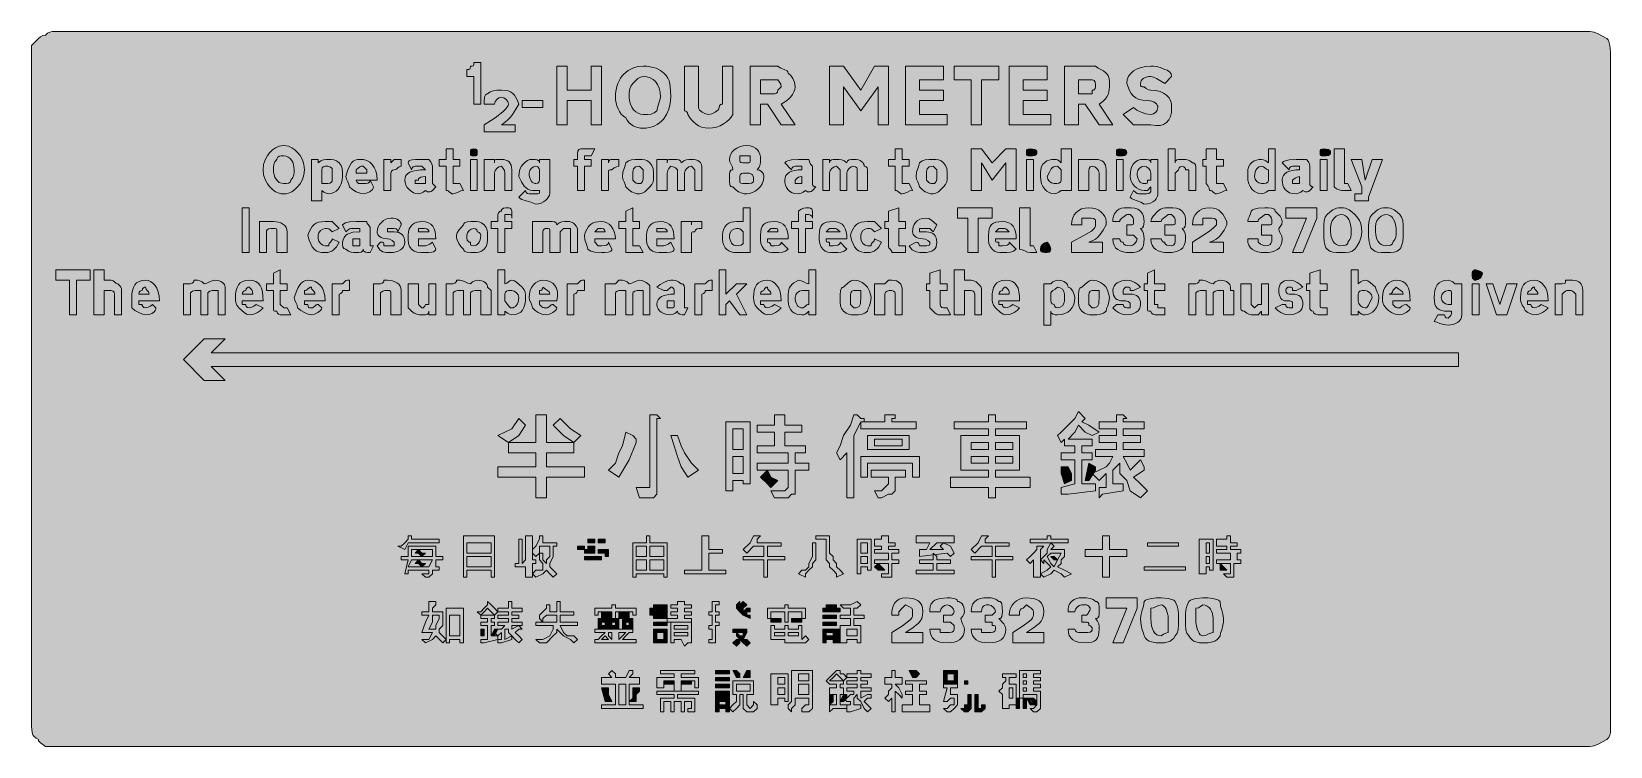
# Model space of a CAD drawing. Header units: metres. Extents: x 9 to 558, y 12 to 260.
import ezdxf

# ---------------------------------------------------------------- set-up
doc = ezdxf.new("R2010")
doc.units = ezdxf.units.M
for name, color, linetype, true_color in [('FILL_BLACK_000000', 7, 'Continuous', 0x000000), ('FILL_YELLOW_FFFF00', 7, 'Continuous', 0xffff00), ('STROKE_BLACK_000000', 7, 'Continuous', 0x000000)]:
    doc.layers.add(name, color=color, linetype=linetype, true_color=true_color)

msp = doc.modelspace()

# ---------------------------------------------------------------- hatches: boundary and pattern name
at = {"layer": 'FILL_BLACK_000000', "true_color": 0x000000}
h = msp.add_hatch(color=7, dxfattribs=at)
h.dxf.hatch_style = 1
h.paths.add_polyline_path([(162.81, 234.96), (162.81, 244.56), (160.41, 244.56), (160.41, 246.96), (161.1, 246.98), (161.46, 247.11), (161.59, 247.47), (161.61, 248.16), (162.3, 248.18), (162.66, 248.31), (162.79, 248.67), (162.81, 249.36), (165.21, 249.36), (165.21, 234.96), (162.81, 234.96)])
h = msp.add_hatch(color=7, dxfattribs=at)
h.dxf.hatch_style = 1
h.paths.add_polyline_path([(200.01, 239.76), (203.61, 239.76), (203.61, 248.16), (207.21, 248.16), (207.21, 227.76), (203.61, 227.76), (203.61, 236.16), (200.01, 236.16), (195.21, 236.16), (195.21, 227.76), (191.61, 227.76), (191.61, 248.16), (195.21, 248.16), (195.21, 239.76), (200.01, 239.76)])
h = msp.add_hatch(color=7, dxfattribs=at)
h.dxf.hatch_style = 1
h.paths.add_polyline_path([(224.08, 247.95), (226.11, 247.41), (227.68, 246.64), (228.81, 245.76), (229.6, 244.86), (230.2, 243.94), (230.62, 243), (230.91, 242.01), (231.17, 239.85), (231.21, 237.36), (231.04, 235.17), (230.55, 233.14), (229.75, 231.31), (228.66, 229.71), (228.01, 229.01), (227.28, 228.4), (226.5, 227.86), (225.64, 227.4), (224.72, 227.04), (223.75, 226.78), (222.71, 226.62), (221.61, 226.56), (220.71, 226.62), (219.83, 226.78), (218.97, 227.07), (218.16, 227.46), (217.4, 227.97), (216.72, 228.58), (216.11, 229.32), (215.61, 230.16), (214.77, 230.72), (214.03, 231.45), (213.42, 232.33), (212.91, 233.31), (212.52, 234.34), (212.23, 235.39), (212.07, 236.41), (212.01, 237.36), (212.07, 238.67), (212.23, 239.89), (212.48, 241.03), (212.83, 242.08), (213.27, 243.06), (213.78, 243.94), (214.36, 244.74), (215.01, 245.46), (216.46, 246.64), (218.08, 247.48), (219.82, 247.99), (221.61, 248.16), (222.9, 248.11), (224.08, 247.95)])
h.paths.add_polyline_path([(227.18, 240.51), (226.66, 241.75), (225.96, 242.76), (225.09, 243.55), (224.07, 244.11), (222.9, 244.45), (221.61, 244.56), (220.71, 244.35), (219.81, 243.81), (218.01, 242.16), (217.32, 241.24), (216.96, 240.21), (216.83, 238.95), (216.81, 237.36), (216.92, 236.07), (217.22, 234.9), (217.7, 233.88), (218.31, 233.01), (219.04, 232.31), (219.85, 231.79), (220.71, 231.47), (221.61, 231.36), (223.2, 231.38), (224.46, 231.51), (225.49, 231.87), (226.41, 232.56), (226.6, 233.65), (227.01, 234.96), (227.42, 236.27), (227.61, 237.36), (227.5, 239.05), (227.18, 240.51)], flags=16)
h = msp.add_hatch(color=7, dxfattribs=at)
h.dxf.hatch_style = 1
h.paths.add_polyline_path([(252.81, 236.16), (252.81, 234.96), (252.81, 232.56), (252.81, 231.36), (252.25, 230.46), (251.5, 229.6), (250.57, 228.79), (249.51, 228.06), (248.33, 227.45), (247.07, 226.97), (245.76, 226.67), (244.41, 226.56), (243.12, 226.67), (241.93, 226.97), (240.87, 227.45), (239.91, 228.06), (239.07, 228.79), (238.33, 229.6), (237.72, 230.46), (237.21, 231.36), (237.06, 231.96), (236.7, 232.37), (236.41, 232.51), (236.01, 232.56), (236.01, 234.96), (236.01, 248.16), (240.81, 248.16), (240.81, 236.16), (240.81, 234.96), (240.81, 233.76), (240.92, 233.31), (241.2, 232.88), (242.16, 232.11), (243.34, 231.57), (244.41, 231.36), (245.48, 231.57), (246.66, 232.11), (247.62, 232.88), (247.9, 233.31), (248.01, 233.76), (248.16, 234.36), (248.52, 234.77), (248.81, 234.91), (249.21, 234.96), (249.21, 248.16), (252.81, 248.16), (252.81, 236.16)])
h = msp.add_hatch(color=7, dxfattribs=at)
h.dxf.hatch_style = 1
h.paths.add_polyline_path([(258.81, 227.76), (258.81, 248.16), (268.41, 248.16), (268.91, 247.76), (269.48, 247.45), (270.66, 246.96), (271.62, 246.47), (271.9, 246.16), (272.01, 245.76), (272.89, 244.84), (273.66, 243.81), (274.2, 242.55), (274.36, 241.81), (274.41, 240.96), (274.3, 240.06), (274, 239.18), (273.52, 238.32), (272.91, 237.51), (272.18, 236.75), (271.37, 236.07), (269.61, 234.96), (274.41, 227.76), (269.61, 227.76), (264.81, 234.96), (262.41, 234.96), (262.41, 227.76), (258.81, 227.76)])
h.paths.add_polyline_path([(267.61, 238.61), (267.9, 238.75), (268.26, 239.16), (268.41, 239.76), (269.61, 240.96), (269.42, 241.84), (269.01, 242.61), (268.41, 243.36), (267.21, 243.36), (262.41, 243.36), (262.41, 238.56), (267.21, 238.56), (267.61, 238.61)], flags=16)
h = msp.add_hatch(color=7, dxfattribs=at)
h.dxf.hatch_style = 1
h.paths.add_polyline_path([(291.21, 240.96), (291.21, 227.76), (286.41, 227.76), (286.41, 248.16), (291.21, 248.16), (297.21, 239.76), (302.01, 248.16), (306.81, 248.16), (306.81, 227.76), (303.21, 227.76), (303.21, 240.96), (297.21, 232.56), (291.21, 240.96)])
h = msp.add_hatch(color=7, dxfattribs=at)
h.dxf.hatch_style = 1
h.paths.add_polyline_path([(317.61, 231.36), (327.21, 231.36), (327.21, 227.76), (312.81, 227.76), (312.81, 248.16), (326.01, 248.16), (326.01, 243.36), (317.61, 243.36), (317.61, 239.76), (326.01, 239.76), (326.01, 236.16), (317.61, 236.16), (317.61, 231.36)])
h = msp.add_hatch(color=7, dxfattribs=at)
h.dxf.hatch_style = 1
h.paths.add_polyline_path([(339.21, 227.76), (335.61, 227.76), (335.61, 243.36), (329.61, 243.36), (329.61, 248.16), (345.21, 248.16), (345.21, 243.36), (339.21, 243.36), (339.21, 227.76)])
h = msp.add_hatch(color=7, dxfattribs=at)
h.dxf.hatch_style = 1
h.paths.add_polyline_path([(353.61, 231.36), (363.21, 231.36), (363.21, 227.76), (348.81, 227.76), (348.81, 248.16), (362.01, 248.16), (362.01, 243.36), (353.61, 243.36), (353.61, 239.76), (362.01, 239.76), (362.01, 236.16), (353.61, 236.16), (353.61, 231.36)])
h = msp.add_hatch(color=7, dxfattribs=at)
h.dxf.hatch_style = 1
h.paths.add_polyline_path([(368.01, 227.76), (368.01, 248.16), (378.81, 248.16), (379.71, 247.45), (380.61, 246.96), (381.51, 246.47), (382.41, 245.76), (383.1, 244.84), (383.46, 243.81), (383.59, 242.55), (383.61, 240.96), (383.55, 240.06), (383.38, 239.18), (383.1, 238.32), (382.71, 237.51), (382.2, 236.75), (381.58, 236.07), (380.85, 235.46), (380.01, 234.96), (384.81, 227.76), (380.01, 227.76), (375.21, 234.96), (372.81, 234.96), (372.81, 227.76), (368.01, 227.76)])
h.paths.add_polyline_path([(377.61, 239.76), (378.01, 239.81), (378.3, 239.95), (378.66, 240.36), (378.81, 240.96), (378.79, 241.84), (378.66, 242.61), (378.3, 243.15), (378.01, 243.31), (377.61, 243.36), (372.81, 243.36), (372.81, 238.56), (377.61, 238.56), (377.61, 239.76)], flags=16)
h = msp.add_hatch(color=7, dxfattribs=at)
h.dxf.hatch_style = 1
h.paths.add_polyline_path([(394.43, 241.47), (394.56, 241.11), (394.92, 240.98), (395.61, 240.96), (396.36, 240.36), (397.13, 239.95), (398.01, 239.76), (399.7, 239.65), (401.16, 239.33), (402.4, 238.81), (403.41, 238.11), (404.2, 237.24), (404.76, 236.22), (405.1, 235.05), (405.21, 233.76), (405.1, 232.07), (404.76, 230.63), (404.2, 229.44), (403.41, 228.51), (402.4, 227.87), (401.16, 227.52), (399.7, 227.48), (398.01, 227.76), (392.01, 227.76), (388.41, 231.36), (392.01, 233.76), (393.12, 232.88), (394.56, 232.11), (396.23, 231.57), (398.01, 231.36), (398.89, 231.57), (399.66, 232.11), (400.2, 232.88), (400.41, 233.76), (400.35, 234.21), (400.18, 234.64), (399.9, 235.05), (399.51, 235.41), (399, 235.72), (398.38, 235.95), (397.65, 236.11), (396.81, 236.16), (395.17, 236.27), (393.83, 236.59), (392.74, 237.11), (391.86, 237.81), (391.15, 238.68), (390.57, 239.7), (389.61, 242.16), (389.77, 243.45), (390.25, 244.62), (391, 245.64), (392.01, 246.51), (393.24, 247.21), (394.67, 247.73), (396.27, 248.05), (398.01, 248.16), (398.93, 248.14), (399.96, 248.01), (401.22, 247.65), (402.81, 246.96), (403.69, 246.75), (404.46, 246.21), (405, 245.44), (405.21, 244.56), (402.81, 242.16), (399.96, 243.81), (398.93, 244.35), (398.01, 244.56), (397.17, 244.51), (396.43, 244.35), (395.82, 244.12), (395.31, 243.81), (394.92, 243.45), (394.63, 243.04), (394.47, 242.61), (394.41, 242.16), (394.43, 241.47)])
h = msp.add_hatch(color=7, dxfattribs=at)
h.dxf.hatch_style = 1
h.paths.add_polyline_path([(177.21, 227.76), (177.21, 225.36), (166.41, 225.36), (166.41, 227.76), (170.25, 230.23), (172.86, 232.26), (173.73, 233.1), (174.34, 233.83), (174.7, 234.45), (174.81, 234.96), (174.6, 235.84), (174.06, 236.61), (173.29, 237.15), (172.41, 237.36), (171.53, 237.15), (170.76, 236.61), (170.22, 235.84), (170.01, 234.96), (166.41, 234.96), (166.43, 236.03), (166.56, 237.21), (166.7, 237.74), (166.92, 238.17), (167.21, 238.45), (167.61, 238.56), (168.53, 239.25), (169.56, 239.61), (170.82, 239.74), (172.41, 239.76), (173.65, 239.7), (174.7, 239.52), (175.57, 239.19), (176.31, 238.71), (176.93, 238.06), (177.47, 237.23), (177.96, 236.2), (178.41, 234.96), (177.47, 233.16), (176.31, 231.36), (175.57, 230.46), (174.7, 229.56), (173.65, 228.66), (172.41, 227.76), (177.21, 227.76)])
h = msp.add_hatch(color=7, dxfattribs=at)
h.dxf.hatch_style = 1
h.paths.add_polyline_path([(186.81, 233.76), (179.61, 233.76), (179.61, 236.16), (186.81, 236.16), (186.81, 233.76)])
h = msp.add_hatch(color=7, dxfattribs=at)
h.dxf.hatch_style = 1
h.paths.add_polyline_path([(98.4, 220.35), (99.66, 219.81), (100.69, 219.04), (101.61, 218.16), (102.49, 217.05), (103.26, 215.61), (103.8, 213.94), (104.01, 212.16), (103.8, 210.38), (103.26, 208.71), (102.49, 207.27), (101.61, 206.16), (100.69, 205.28), (99.66, 204.51), (98.4, 203.97), (97.66, 203.81), (96.81, 203.76), (95.96, 203.81), (95.22, 203.97), (93.96, 204.51), (92.93, 205.28), (92.01, 206.16), (91.13, 207.27), (90.36, 208.71), (89.82, 210.38), (89.61, 212.16), (89.82, 213.94), (90.36, 215.61), (91.13, 217.05), (92.01, 218.16), (92.93, 219.04), (93.96, 219.81), (95.22, 220.35), (95.96, 220.51), (96.81, 220.56), (97.66, 220.51), (98.4, 220.35)])
h.paths.add_polyline_path([(100.18, 213.92), (99.9, 214.73), (99.51, 215.46), (99, 216.07), (98.38, 216.55), (97.65, 216.85), (96.81, 216.96), (95.93, 216.94), (95.16, 216.81), (94.62, 216.45), (94.46, 216.16), (94.41, 215.76), (93.72, 214.86), (93.36, 213.96), (93.23, 213.06), (93.21, 212.16), (93.27, 211.26), (93.43, 210.4), (93.72, 209.59), (94.11, 208.86), (94.62, 208.25), (95.23, 207.77), (95.97, 207.47), (96.81, 207.36), (97.69, 207.38), (98.46, 207.51), (99, 207.87), (99.16, 208.16), (99.21, 208.56), (99.9, 209.46), (100.26, 210.36), (100.39, 211.26), (100.41, 212.16), (100.35, 213.06), (100.18, 213.92)], flags=16)
h = msp.add_hatch(color=7, dxfattribs=at)
h.dxf.hatch_style = 1
h.paths.add_polyline_path([(158.01, 215.76), (158.01, 213.36), (155.61, 213.36), (155.61, 208.56), (155.61, 207.36), (156.81, 207.36), (158.01, 207.36), (159.21, 204.96), (158.31, 204.77), (157.41, 204.36), (156.51, 203.95), (155.61, 203.76), (155.21, 203.81), (154.9, 203.95), (154.41, 204.36), (153.92, 204.77), (153.61, 204.91), (153.21, 204.96), (153.21, 207.36), (153.21, 213.36), (150.81, 213.36), (150.81, 215.76), (153.21, 215.76), (153.21, 219.36), (155.61, 219.36), (155.61, 215.76), (158.01, 215.76)])
h = msp.add_hatch(color=7, dxfattribs=at)
h.dxf.hatch_style = 1
h.paths.add_polyline_path([(163.99, 217.47), (163.86, 217.11), (163.5, 216.98), (162.81, 216.96), (162.12, 216.98), (161.76, 217.11), (161.63, 217.47), (161.61, 218.16), (161.63, 218.85), (161.76, 219.21), (162.12, 219.34), (162.81, 219.36), (163.5, 219.34), (163.86, 219.21), (163.99, 218.85), (164.01, 218.16), (163.99, 217.47)])
h = msp.add_hatch(color=7, dxfattribs=at)
h.dxf.hatch_style = 1
h.paths.add_polyline_path([(198.81, 204.96), (198.81, 213.36), (197.61, 213.36), (197.61, 215.76), (198.81, 215.76), (198.81, 216.96), (198.83, 217.84), (198.96, 218.61), (199.32, 219.15), (199.61, 219.31), (200.01, 219.36), (202.41, 219.36), (204.81, 219.36), (203.61, 216.96), (202.41, 216.96), (201.21, 216.96), (201.21, 215.76), (203.61, 215.76), (203.61, 213.36), (201.21, 213.36), (201.21, 204.96), (198.81, 204.96)])
h = msp.add_hatch(color=7, dxfattribs=at)
h.dxf.hatch_style = 1
h.paths.add_polyline_path([(254.76, 204.51), (253.73, 205.28), (252.81, 206.16), (252.41, 206.22), (252.12, 206.38), (251.9, 206.67), (251.76, 207.06), (251.63, 208.18), (251.61, 209.76), (251.63, 210.64), (251.76, 211.41), (252.12, 211.95), (252.41, 212.11), (252.81, 212.16), (252.62, 213.06), (252.21, 213.96), (251.8, 214.86), (251.61, 215.76), (251.72, 216.66), (252.04, 217.52), (252.56, 218.33), (253.26, 219.06), (254.13, 219.67), (255.15, 220.15), (256.32, 220.45), (257.61, 220.56), (258.85, 220.45), (259.88, 220.15), (260.71, 219.67), (261.36, 219.06), (261.84, 218.33), (262.17, 217.52), (262.35, 216.66), (262.41, 215.76), (262.39, 214.86), (262.26, 213.96), (261.9, 213.06), (261.21, 212.16), (262.09, 211.95), (262.86, 211.41), (263.4, 210.64), (263.61, 209.76), (263.45, 208.47), (263.01, 207.3), (262.34, 206.28), (261.51, 205.41), (260.56, 204.71), (259.56, 204.19), (258.56, 203.87), (257.61, 203.76), (256.76, 203.81), (256.02, 203.97), (254.76, 204.51)])
h.paths.add_polyline_path([(255.51, 210.66), (255.34, 210.37), (255.25, 209.95), (255.21, 208.56), (255.25, 207.87), (255.34, 207.65), (255.51, 207.51), (256.22, 207.38), (257.61, 207.36), (258.49, 207.38), (259.26, 207.51), (259.8, 207.87), (259.96, 208.16), (260.01, 208.56), (259.96, 209.35), (259.8, 209.95), (259.57, 210.37), (259.26, 210.66), (258.49, 210.92), (257.61, 210.96), (256.22, 210.92), (255.8, 210.83), (255.51, 210.66)], flags=16)
h.paths.add_polyline_path([(257.61, 216.96), (255.21, 216.96), (255.21, 215.76), (255.25, 215.07), (255.34, 214.85), (255.51, 214.71), (256.22, 214.58), (257.61, 214.56), (258.3, 214.58), (258.66, 214.71), (258.79, 215.07), (258.81, 215.76), (258.81, 216.96), (257.61, 216.96)], flags=16)
h = msp.add_hatch(color=7, dxfattribs=at)
h.dxf.hatch_style = 1
h.paths.add_polyline_path([(314.01, 215.76), (314.01, 213.36), (311.61, 213.36), (311.61, 208.56), (311.61, 207.36), (312.81, 207.36), (314.01, 207.36), (315.21, 204.96), (314.31, 204.77), (313.41, 204.36), (312.51, 203.95), (311.61, 203.76), (311.21, 203.81), (310.9, 203.95), (310.41, 204.36), (309.92, 204.77), (309.61, 204.91), (309.21, 204.96), (309.21, 207.36), (309.21, 213.36), (306.81, 213.36), (306.81, 215.76), (309.21, 215.76), (309.21, 219.36), (311.61, 219.36), (311.61, 215.76), (314.01, 215.76)])
h = msp.add_hatch(color=7, dxfattribs=at)
h.dxf.hatch_style = 1
h.paths.add_polyline_path([(339.21, 214.56), (339.21, 204.96), (335.61, 204.96), (335.61, 219.36), (339.21, 219.36), (342.81, 214.56), (347.61, 219.36), (351.21, 219.36), (351.21, 204.96), (347.61, 204.96), (347.61, 214.56), (342.81, 208.56), (339.21, 214.56)])
h = msp.add_hatch(color=7, dxfattribs=at)
h.dxf.hatch_style = 1
h.paths.add_polyline_path([(358.36, 217.76), (358.2, 217.47), (357.66, 217.11), (356.89, 216.98), (356.01, 216.96), (355.32, 216.98), (354.96, 217.11), (354.83, 217.47), (354.81, 218.16), (354.83, 218.85), (354.96, 219.21), (355.32, 219.34), (356.01, 219.36), (356.89, 219.34), (357.66, 219.21), (358.2, 218.85), (358.36, 218.56), (358.41, 218.16), (358.36, 217.76)])
h = msp.add_hatch(color=7, dxfattribs=at)
h.dxf.hatch_style = 1
h.paths.add_polyline_path([(370.41, 219.36), (370.41, 204.96), (366.81, 204.96), (366.06, 204.36), (365.29, 203.95), (364.41, 203.76), (363.51, 203.87), (362.65, 204.19), (361.84, 204.71), (361.11, 205.41), (360.5, 206.28), (360.02, 207.3), (359.72, 208.47), (359.61, 209.76), (359.61, 210.96), (359.72, 212.2), (360.02, 213.23), (360.5, 214.06), (361.11, 214.71), (361.84, 215.19), (362.65, 215.52), (363.51, 215.7), (364.41, 215.76), (365.12, 215.74), (365.61, 215.61), (366.1, 215.25), (366.81, 214.56), (366.81, 219.36), (370.41, 219.36)])
h.paths.add_polyline_path([(366.81, 212.16), (365.61, 213.36), (364.82, 213.3), (364.2, 213.13), (363.73, 212.85), (363.36, 212.46), (362.74, 211.33), (362.01, 209.76), (362.22, 208.88), (362.76, 208.11), (363.53, 207.57), (364.41, 207.36), (365.29, 207.38), (366.06, 207.51), (366.6, 207.87), (366.76, 208.16), (366.81, 208.56), (366.81, 210.96), (366.81, 212.16)], flags=16)
h = msp.add_hatch(color=7, dxfattribs=at)
h.dxf.hatch_style = 1
h.paths.add_polyline_path([(389.56, 217.76), (389.4, 217.47), (388.86, 217.11), (388.09, 216.98), (387.21, 216.96), (386.52, 216.98), (386.16, 217.11), (386.03, 217.47), (386.01, 218.16), (386.03, 218.85), (386.16, 219.21), (386.52, 219.34), (387.21, 219.36), (388.09, 219.34), (388.86, 219.21), (389.4, 218.85), (389.56, 218.56), (389.61, 218.16), (389.56, 217.76)])
h = msp.add_hatch(color=7, dxfattribs=at)
h.dxf.hatch_style = 1
h.paths.add_polyline_path([(410.76, 215.61), (411.53, 215.25), (412.41, 214.56), (412.81, 214.51), (413.1, 214.35), (413.46, 213.81), (413.59, 213.04), (413.61, 212.16), (413.61, 204.96), (411.21, 204.96), (411.21, 212.16), (410.01, 212.16), (409.96, 212.56), (409.82, 212.85), (409.41, 213.21), (408.81, 213.36), (408.21, 213.21), (407.8, 212.85), (407.66, 212.56), (407.61, 212.16), (406.41, 210.96), (406.41, 204.96), (404.01, 204.96), (404.01, 219.36), (406.41, 219.36), (406.41, 214.56), (406.46, 214.96), (406.6, 215.25), (407.01, 215.61), (407.61, 215.76), (410.01, 215.76), (410.76, 215.61)])
h = msp.add_hatch(color=7, dxfattribs=at)
h.dxf.hatch_style = 1
h.paths.add_polyline_path([(423.21, 215.76), (423.21, 213.36), (420.81, 213.36), (420.81, 208.56), (420.81, 207.36), (422.01, 207.36), (423.21, 207.36), (424.41, 204.96), (423.51, 204.77), (422.61, 204.36), (421.71, 203.95), (420.81, 203.76), (420.41, 203.81), (420.1, 203.95), (419.61, 204.36), (419.12, 204.77), (418.81, 204.91), (418.41, 204.96), (418.26, 205.71), (417.9, 206.48), (417.21, 207.36), (417.21, 213.36), (416.01, 213.36), (416.01, 215.76), (417.21, 215.76), (417.21, 219.36), (420.81, 219.36), (420.81, 215.76), (423.21, 215.76)])
h = msp.add_hatch(color=7, dxfattribs=at)
h.dxf.hatch_style = 1
h.paths.add_polyline_path([(441.21, 219.36), (441.21, 204.96), (438.81, 204.96), (438.06, 204.36), (437.29, 203.95), (436.41, 203.76), (435.51, 203.87), (434.65, 204.19), (433.84, 204.71), (433.11, 205.41), (432.5, 206.28), (432.02, 207.3), (431.72, 208.47), (431.61, 209.76), (431.61, 210.96), (431.72, 212.2), (432.02, 213.23), (432.5, 214.06), (433.11, 214.71), (433.84, 215.19), (434.65, 215.52), (435.51, 215.7), (436.41, 215.76), (437.16, 215.61), (437.93, 215.25), (438.81, 214.56), (438.81, 219.36), (441.21, 219.36)])
h.paths.add_polyline_path([(438.81, 212.16), (438.41, 212.21), (438.1, 212.35), (437.61, 212.76), (437.12, 213.17), (436.81, 213.31), (436.41, 213.36), (435.96, 213.3), (435.53, 213.13), (435.12, 212.85), (434.76, 212.46), (434.45, 211.95), (434.22, 211.33), (434.06, 210.6), (434.01, 209.76), (434.22, 208.88), (434.76, 208.11), (435.53, 207.57), (436.41, 207.36), (437.29, 207.38), (438.06, 207.51), (438.6, 207.87), (438.76, 208.16), (438.81, 208.56), (438.81, 210.96), (438.81, 212.16)], flags=16)
h = msp.add_hatch(color=7, dxfattribs=at)
h.dxf.hatch_style = 1
h.paths.add_polyline_path([(460.36, 217.76), (460.2, 217.47), (459.66, 217.11), (458.89, 216.98), (458.01, 216.96), (457.32, 216.98), (456.96, 217.11), (456.83, 217.47), (456.81, 218.16), (456.83, 218.85), (456.96, 219.21), (457.32, 219.34), (458.01, 219.36), (458.89, 219.34), (459.66, 219.21), (460.2, 218.85), (460.36, 218.56), (460.41, 218.16), (460.36, 217.76)])
h = msp.add_hatch(color=7, dxfattribs=at)
h.dxf.hatch_style = 1
h.paths.add_polyline_path([(465.21, 208.56), (465.21, 207.36), (466.41, 207.36), (467.61, 204.96), (466.41, 204.96), (465.21, 204.96), (464.31, 204.98), (463.41, 205.11), (462.51, 205.47), (461.61, 206.16), (461.61, 207.36), (461.61, 219.36), (465.21, 219.36), (465.21, 208.56)])
h = msp.add_hatch(color=7, dxfattribs=at)
h.dxf.hatch_style = 1
h.paths.add_polyline_path([(116.8, 207.3), (116.32, 206.28), (115.71, 205.41), (114.98, 204.71), (114.17, 204.19), (113.31, 203.87), (112.41, 203.76), (111.53, 203.95), (110.76, 204.36), (110.01, 204.96), (110.01, 201.36), (106.41, 201.36), (106.41, 215.76), (108.81, 215.76), (108.81, 214.56), (109.71, 215.25), (110.61, 215.61), (111.51, 215.74), (112.41, 215.76), (113.31, 215.74), (114.21, 215.61), (115.11, 215.25), (116.01, 214.56), (116.7, 213.64), (117.06, 212.61), (117.19, 211.35), (117.21, 209.76), (117.1, 208.47), (116.8, 207.3)])
h.paths.add_polyline_path([(112.86, 207.51), (113.4, 207.87), (113.56, 208.16), (113.61, 208.56), (113.61, 210.96), (113.61, 212.16), (113.56, 212.56), (113.4, 212.85), (112.86, 213.21), (112.09, 213.34), (111.21, 213.36), (110.81, 213.31), (110.52, 213.17), (110.16, 212.76), (110.01, 212.16), (110.01, 208.56), (110.01, 207.36), (111.21, 207.36), (112.09, 207.38), (112.86, 207.51)], flags=16)
h = msp.add_hatch(color=7, dxfattribs=at)
h.dxf.hatch_style = 1
h.paths.add_polyline_path([(127.62, 205.28), (126.66, 204.51), (125.48, 203.97), (124.41, 203.76), (123.32, 203.97), (122.01, 204.51), (120.7, 205.28), (119.61, 206.16), (119.42, 207.06), (119.01, 207.96), (118.6, 208.86), (118.41, 209.76), (118.86, 211.4), (119.33, 212.72), (119.82, 213.77), (120.36, 214.56), (120.95, 215.13), (121.62, 215.5), (122.36, 215.7), (123.21, 215.76), (124.5, 215.65), (125.67, 215.31), (126.69, 214.75), (127.56, 213.96), (128.26, 212.95), (128.78, 211.71), (129.1, 210.25), (129.21, 208.56), (126.81, 208.56), (128.01, 206.16), (127.9, 205.71), (127.62, 205.28)])
h.paths.add_polyline_path([(122.01, 208.56), (122.16, 207.96), (122.52, 207.55), (122.81, 207.41), (123.21, 207.36), (124.41, 207.36), (125.29, 207.38), (126.06, 207.51), (126.6, 207.87), (126.76, 208.16), (126.81, 208.56), (122.01, 208.56)], flags=16)
h.paths.add_polyline_path([(125.61, 212.16), (124.41, 213.36), (123.7, 213.34), (123.21, 213.21), (122.72, 212.85), (122.01, 212.16), (122.01, 210.96), (125.61, 210.96), (125.61, 212.16)], flags=16)
h = msp.add_hatch(color=7, dxfattribs=at)
h.dxf.hatch_style = 1
h.paths.add_polyline_path([(131.61, 215.76), (134.01, 215.76), (134.01, 214.56), (135.21, 215.76), (137.61, 215.76), (137.61, 213.36), (137.21, 213.31), (136.9, 213.17), (136.41, 212.76), (135.92, 212.35), (135.61, 212.21), (135.21, 212.16), (134.61, 212.01), (134.2, 211.65), (134.06, 211.36), (134.01, 210.96), (134.01, 204.96), (131.61, 204.96), (131.61, 215.76)])
h = msp.add_hatch(color=7, dxfattribs=at)
h.dxf.hatch_style = 1
h.paths.add_polyline_path([(143.61, 213.36), (142.41, 213.36), (142.01, 213.31), (141.72, 213.17), (141.36, 212.76), (141.21, 212.16), (140.01, 214.56), (140.12, 214.96), (140.4, 215.25), (140.83, 215.47), (141.36, 215.61), (142.54, 215.74), (143.61, 215.76), (147.21, 215.76), (147.9, 214.88), (148.26, 214.11), (148.41, 213.36), (148.41, 207.36), (149.61, 206.16), (148.41, 204.96), (147.96, 204.62), (147.53, 204.45), (147.12, 204.43), (146.76, 204.51), (146.01, 204.96), (145.26, 204.36), (144.49, 203.95), (143.61, 203.76), (142.71, 203.87), (141.85, 204.17), (141.04, 204.65), (140.31, 205.26), (139.7, 205.99), (139.22, 206.8), (138.92, 207.66), (138.81, 208.56), (138.92, 209.4), (139.26, 210.13), (139.82, 210.75), (140.61, 211.26), (141.62, 211.65), (142.86, 211.93), (144.32, 212.1), (146.01, 212.16), (144.81, 213.36), (143.61, 213.36)])
h.paths.add_polyline_path([(143.61, 207.36), (146.01, 207.36), (146.01, 209.76), (145.13, 209.74), (144.36, 209.61), (143.82, 209.25), (143.66, 208.96), (143.61, 208.56), (142.41, 208.56), (142.41, 207.36), (143.61, 207.36)], flags=16)
h = msp.add_hatch(color=7, dxfattribs=at)
h.dxf.hatch_style = 1
h.paths.add_polyline_path([(161.61, 204.96), (161.61, 215.76), (164.01, 215.76), (164.01, 204.96), (161.61, 204.96)])
h = msp.add_hatch(color=7, dxfattribs=at)
h.dxf.hatch_style = 1
h.paths.add_polyline_path([(173.61, 204.96), (173.61, 210.96), (173.42, 211.84), (173.01, 212.61), (172.41, 213.36), (171.53, 213.15), (170.76, 212.61), (170.22, 211.84), (170.01, 210.96), (170.01, 204.96), (166.41, 204.96), (166.41, 215.76), (170.01, 215.76), (170.01, 214.56), (170.03, 215.25), (170.16, 215.61), (170.52, 215.74), (171.21, 215.76), (172.41, 215.76), (173.25, 215.7), (173.98, 215.53), (174.6, 215.25), (175.11, 214.86), (175.5, 214.35), (175.78, 213.73), (175.95, 213), (176.01, 212.16), (176.01, 204.96), (173.61, 204.96)])
h = msp.add_hatch(color=7, dxfattribs=at)
h.dxf.hatch_style = 1
h.paths.add_polyline_path([(181.62, 205.37), (180.95, 205.85), (180.36, 206.46), (179.33, 208), (178.41, 209.76), (178.52, 211.05), (178.82, 212.22), (179.3, 213.24), (179.91, 214.11), (180.64, 214.81), (181.45, 215.33), (182.31, 215.65), (183.21, 215.76), (184.09, 215.74), (184.86, 215.61), (185.4, 215.25), (185.56, 214.96), (185.61, 214.56), (185.61, 215.76), (189.21, 215.76), (189.21, 203.76), (189.1, 203.26), (188.8, 202.69), (188.32, 202.09), (187.71, 201.51), (186.98, 200.98), (186.17, 200.55), (185.31, 200.27), (184.41, 200.16), (182.63, 200.87), (180.96, 201.36), (179.52, 201.85), (178.91, 202.16), (178.41, 202.56), (180.81, 204.96), (180.86, 204.56), (181, 204.27), (181.41, 203.91), (182.01, 203.76), (184.41, 203.76), (185.1, 203.78), (185.46, 203.91), (185.59, 204.27), (185.61, 204.96), (183.21, 204.96), (182.36, 205.07), (181.62, 205.37)])
h.paths.add_polyline_path([(185.46, 212.61), (185.1, 213.15), (184.81, 213.31), (184.41, 213.36), (183.53, 213.15), (182.76, 212.61), (182.22, 211.84), (182.01, 210.96), (182.06, 210.12), (182.22, 209.38), (182.45, 208.77), (182.76, 208.26), (183.12, 207.87), (183.53, 207.58), (183.96, 207.42), (184.41, 207.36), (185.01, 207.51), (185.42, 207.87), (185.56, 208.16), (185.61, 208.56), (185.61, 210.96), (185.59, 211.84), (185.46, 212.61)], flags=16)
h = msp.add_hatch(color=7, dxfattribs=at)
h.dxf.hatch_style = 1
h.paths.add_polyline_path([(207.21, 215.76), (209.61, 215.76), (209.61, 214.56), (209.76, 215.16), (210.12, 215.57), (210.41, 215.71), (210.81, 215.76), (213.21, 215.76), (213.21, 213.36), (212.33, 213.17), (211.56, 212.76), (210.81, 212.16), (210.12, 212.14), (209.76, 212.01), (209.63, 211.65), (209.61, 210.96), (209.61, 204.96), (207.21, 204.96), (207.21, 215.76)])
h = msp.add_hatch(color=7, dxfattribs=at)
h.dxf.hatch_style = 1
h.paths.add_polyline_path([(225.06, 207.96), (224.7, 207.06), (224.01, 206.16), (222.21, 204.51), (221.31, 203.97), (220.41, 203.76), (219.56, 203.81), (218.82, 203.97), (217.56, 204.51), (216.53, 205.28), (215.61, 206.16), (215.42, 207.06), (215.01, 207.96), (214.6, 208.86), (214.41, 209.76), (214.6, 211.35), (215.01, 212.61), (215.42, 213.64), (215.61, 214.56), (216.53, 215.25), (217.56, 215.61), (218.82, 215.74), (220.41, 215.76), (221.31, 215.74), (222.21, 215.61), (223.11, 215.25), (224.01, 214.56), (224.7, 213.64), (225.06, 212.61), (225.19, 211.35), (225.21, 209.76), (225.19, 208.86), (225.06, 207.96)])
h.paths.add_polyline_path([(220.41, 213.36), (219.62, 213.3), (219.02, 213.13), (218.6, 212.85), (218.31, 212.46), (218.14, 211.95), (218.05, 211.33), (218.01, 209.76), (218.01, 208.56), (218.72, 207.87), (219.21, 207.51), (219.7, 207.38), (220.41, 207.36), (220.81, 207.41), (221.1, 207.57), (221.46, 208.11), (221.59, 208.88), (221.61, 209.76), (221.61, 212.16), (220.41, 213.36)], flags=16)
h = msp.add_hatch(color=7, dxfattribs=at)
h.dxf.hatch_style = 1
h.paths.add_polyline_path([(237.53, 213.15), (236.76, 212.61), (236.22, 211.84), (236.01, 210.96), (236.01, 204.96), (233.61, 204.96), (233.61, 212.16), (232.86, 212.76), (232.09, 213.17), (231.21, 213.36), (230.61, 212.61), (230.2, 211.84), (230.01, 210.96), (230.01, 204.96), (226.41, 204.96), (226.41, 215.76), (230.01, 215.76), (230.01, 214.56), (230.03, 215.25), (230.16, 215.61), (230.52, 215.74), (231.21, 215.76), (232.41, 215.76), (233.29, 215.74), (234.06, 215.61), (234.6, 215.25), (234.76, 214.96), (234.81, 214.56), (235.71, 215.25), (236.61, 215.61), (237.51, 215.74), (238.41, 215.76), (239.25, 215.71), (239.98, 215.55), (240.6, 215.32), (241.11, 215.01), (241.5, 214.65), (241.78, 214.24), (241.95, 213.81), (242.01, 213.36), (242.01, 212.16), (242.01, 204.96), (239.61, 204.96), (239.61, 212.16), (238.41, 213.36), (237.53, 213.15)])
h = msp.add_hatch(color=7, dxfattribs=at)
h.dxf.hatch_style = 1
h.paths.add_polyline_path([(275.61, 213.36), (274.41, 213.36), (274.01, 213.31), (273.72, 213.17), (273.36, 212.76), (273.21, 212.16), (270.81, 214.56), (271.31, 214.96), (271.9, 215.25), (273.21, 215.61), (275.61, 215.76), (279.21, 215.76), (279.4, 214.88), (279.81, 214.11), (280.41, 213.36), (280.41, 207.36), (280.46, 206.96), (280.6, 206.67), (281.01, 206.31), (281.61, 206.16), (280.41, 204.96), (279.96, 204.62), (279.53, 204.45), (279.12, 204.43), (278.76, 204.51), (278.01, 204.96), (277.26, 204.36), (276.49, 203.95), (275.61, 203.76), (274.37, 203.87), (273.34, 204.17), (272.51, 204.65), (271.86, 205.26), (271.38, 205.99), (271.05, 206.8), (270.87, 207.66), (270.81, 208.56), (270.92, 209.4), (271.24, 210.13), (271.76, 210.75), (272.46, 211.26), (273.33, 211.65), (274.35, 211.93), (275.52, 212.1), (276.81, 212.16), (276.81, 213.36), (275.61, 213.36)])
h.paths.add_polyline_path([(275.61, 207.36), (276.81, 207.36), (276.81, 209.76), (276.1, 209.74), (275.61, 209.61), (275.12, 209.25), (274.41, 208.56), (274.41, 207.36), (275.61, 207.36)], flags=16)
h = msp.add_hatch(color=7, dxfattribs=at)
h.dxf.hatch_style = 1
h.paths.add_polyline_path([(293.93, 213.15), (293.16, 212.61), (292.62, 211.84), (292.41, 210.96), (292.41, 204.96), (290.01, 204.96), (290.01, 212.16), (288.81, 213.36), (287.93, 213.15), (287.16, 212.61), (286.62, 211.84), (286.41, 210.96), (286.41, 204.96), (284.01, 204.96), (284.01, 215.76), (286.41, 215.76), (286.41, 214.56), (286.46, 214.96), (286.6, 215.25), (287.01, 215.61), (287.61, 215.76), (288.81, 215.76), (289.71, 215.74), (290.61, 215.61), (291.51, 215.25), (292.41, 214.56), (292.46, 214.96), (292.62, 215.25), (293.16, 215.61), (293.93, 215.74), (294.81, 215.76), (295.65, 215.71), (296.38, 215.55), (297, 215.32), (297.51, 215.01), (297.9, 214.65), (298.18, 214.24), (298.35, 213.81), (298.41, 213.36), (298.81, 213.31), (299.1, 213.17), (299.46, 212.76), (299.61, 212.16), (299.61, 204.96), (296.01, 204.96), (296.01, 212.16), (295.96, 212.56), (295.82, 212.85), (295.41, 213.21), (294.81, 213.36), (293.93, 213.15)])
h = msp.add_hatch(color=7, dxfattribs=at)
h.dxf.hatch_style = 1
h.paths.add_polyline_path([(327.06, 207.96), (326.7, 207.06), (326.01, 206.16), (324.21, 204.51), (323.31, 203.97), (322.41, 203.76), (321.56, 203.81), (320.82, 203.97), (319.56, 204.51), (318.53, 205.28), (317.61, 206.16), (317.42, 207.06), (317.01, 207.96), (316.6, 208.86), (316.41, 209.76), (316.6, 211.35), (317.01, 212.61), (317.42, 213.64), (317.61, 214.56), (318.53, 215.25), (319.56, 215.61), (320.82, 215.74), (322.41, 215.76), (323.31, 215.74), (324.21, 215.61), (325.11, 215.25), (326.01, 214.56), (326.7, 213.64), (327.06, 212.61), (327.19, 211.35), (327.21, 209.76), (327.19, 208.86), (327.06, 207.96)])
h.paths.add_polyline_path([(322.41, 213.36), (321.62, 213.3), (321.02, 213.13), (320.6, 212.85), (320.31, 212.46), (320.14, 211.95), (320.05, 211.33), (320.01, 209.76), (320.01, 208.56), (320.72, 207.87), (321.21, 207.51), (321.7, 207.38), (322.41, 207.36), (322.81, 207.41), (323.1, 207.57), (323.46, 208.11), (323.59, 208.88), (323.61, 209.76), (323.61, 212.16), (322.41, 213.36)], flags=16)
h = msp.add_hatch(color=7, dxfattribs=at)
h.dxf.hatch_style = 1
h.paths.add_polyline_path([(354.81, 204.96), (354.81, 215.76), (357.21, 215.76), (357.21, 204.96), (354.81, 204.96)])
h = msp.add_hatch(color=7, dxfattribs=at)
h.dxf.hatch_style = 1
h.paths.add_polyline_path([(379.65, 215.7), (380.38, 215.53), (381, 215.25), (381.51, 214.86), (381.9, 214.35), (382.18, 213.73), (382.35, 213), (382.41, 212.16), (382.41, 204.96), (380.01, 204.96), (380.01, 210.96), (379.8, 211.84), (379.26, 212.61), (378.49, 213.15), (377.61, 213.36), (377.21, 213.31), (376.92, 213.15), (376.56, 212.61), (376.43, 211.84), (376.41, 210.96), (376.41, 204.96), (372.81, 204.96), (372.81, 215.76), (376.41, 215.76), (378.81, 215.76), (379.65, 215.7)])
h = msp.add_hatch(color=7, dxfattribs=at)
h.dxf.hatch_style = 1
h.paths.add_polyline_path([(386.01, 204.96), (386.01, 215.76), (388.41, 215.76), (388.41, 204.96), (386.01, 204.96)])
h = msp.add_hatch(color=7, dxfattribs=at)
h.dxf.hatch_style = 1
h.paths.add_polyline_path([(400.17, 202.69), (399.84, 202.09), (399.36, 201.51), (398.71, 200.98), (397.88, 200.55), (396.85, 200.27), (395.61, 200.16), (395.11, 200.56), (394.52, 200.87), (393.21, 201.36), (391.9, 201.85), (391.31, 202.16), (390.81, 202.56), (392.01, 204.96), (392.72, 204.27), (393.21, 203.91), (393.7, 203.78), (394.41, 203.76), (395.61, 203.76), (396.49, 203.78), (397.26, 203.91), (397.8, 204.27), (397.96, 204.56), (398.01, 204.96), (398.01, 206.16), (396.81, 204.96), (395.61, 204.96), (394.71, 205.07), (393.85, 205.37), (393.04, 205.85), (392.31, 206.46), (391.7, 207.19), (391.22, 208), (390.92, 208.86), (390.81, 209.76), (390.87, 211.05), (391.05, 212.22), (391.38, 213.24), (391.86, 214.11), (392.51, 214.81), (393.34, 215.33), (394.37, 215.65), (395.61, 215.76), (396.49, 215.74), (397.26, 215.61), (397.8, 215.25), (397.96, 214.96), (398.01, 214.56), (398.01, 215.76), (400.41, 215.76), (400.41, 203.76), (400.35, 203.26), (400.17, 202.69)])
h.paths.add_polyline_path([(397.26, 212.61), (396.49, 213.15), (395.61, 213.36), (394.73, 213.15), (393.96, 212.61), (393.42, 211.84), (393.21, 210.96), (393.26, 210.12), (393.42, 209.38), (393.65, 208.77), (393.96, 208.26), (394.32, 207.87), (394.73, 207.58), (395.16, 207.42), (395.61, 207.36), (396.3, 207.38), (396.66, 207.51), (396.79, 207.87), (396.81, 208.56), (398.01, 208.56), (398.01, 210.96), (397.8, 211.84), (397.26, 212.61)], flags=16)
h = msp.add_hatch(color=7, dxfattribs=at)
h.dxf.hatch_style = 1
h.paths.add_polyline_path([(448.41, 213.36), (447.21, 213.36), (446.81, 213.31), (446.52, 213.17), (446.16, 212.76), (446.01, 212.16), (443.61, 214.56), (444.11, 214.96), (444.7, 215.25), (446.01, 215.61), (448.41, 215.76), (452.01, 215.76), (452.7, 214.88), (453.06, 214.11), (453.21, 213.36), (453.21, 207.36), (453.26, 206.96), (453.4, 206.67), (453.81, 206.31), (454.41, 206.16), (453.21, 204.96), (452.76, 204.62), (452.33, 204.45), (451.92, 204.43), (451.56, 204.51), (450.81, 204.96), (450.06, 204.36), (449.29, 203.95), (448.41, 203.76), (447.17, 203.87), (446.14, 204.17), (445.31, 204.65), (444.66, 205.26), (444.18, 205.99), (443.85, 206.8), (443.67, 207.66), (443.61, 208.56), (443.72, 209.4), (444.04, 210.13), (444.56, 210.75), (445.26, 211.26), (446.13, 211.65), (447.15, 211.93), (448.32, 212.1), (449.61, 212.16), (449.61, 213.36), (448.41, 213.36)])
h.paths.add_polyline_path([(448.41, 207.36), (449.61, 207.36), (449.61, 209.76), (448.86, 209.61), (448.09, 209.25), (447.21, 208.56), (447.21, 207.36), (448.41, 207.36)], flags=16)
h = msp.add_hatch(color=7, dxfattribs=at)
h.dxf.hatch_style = 1
h.paths.add_polyline_path([(456.81, 204.96), (456.81, 215.76), (459.21, 215.76), (459.21, 204.96), (456.81, 204.96)])
h = msp.add_hatch(color=7, dxfattribs=at)
h.dxf.hatch_style = 1
h.paths.add_polyline_path([(473.61, 202.56), (473.61, 201.36), (472.41, 201.36), (468.81, 201.36), (468.81, 203.76), (470.01, 203.76), (471.21, 203.76), (471.21, 204.96), (471.21, 206.16), (467.61, 215.76), (471.21, 215.76), (472.41, 208.56), (474.81, 215.76), (478.41, 215.76), (473.61, 202.56)])
h = msp.add_hatch(color=7, dxfattribs=at)
h.dxf.hatch_style = 1
h.paths.add_polyline_path([(82.41, 183.36), (82.41, 198.96), (84.81, 198.96), (84.81, 183.36), (82.41, 183.36)])
h = msp.add_hatch(color=7, dxfattribs=at)
h.dxf.hatch_style = 1
h.paths.add_polyline_path([(171.21, 183.36), (171.21, 191.76), (168.81, 191.76), (168.81, 194.16), (171.21, 194.16), (171.21, 196.56), (171.36, 197.16), (171.72, 197.57), (172.01, 197.71), (172.41, 197.76), (172.46, 198.16), (172.62, 198.45), (173.16, 198.81), (173.93, 198.94), (174.81, 198.96), (175.41, 198.81), (175.82, 198.45), (175.96, 198.16), (176.01, 197.76), (176.01, 195.36), (175.99, 196.05), (175.86, 196.41), (175.5, 196.54), (174.81, 196.56), (173.61, 196.56), (173.61, 195.36), (173.61, 194.16), (176.01, 194.16), (176.01, 191.76), (173.61, 191.76), (173.61, 183.36), (171.21, 183.36)])
h = msp.add_hatch(color=7, dxfattribs=at)
h.dxf.hatch_style = 1
h.paths.add_polyline_path([(220.41, 194.16), (220.41, 191.76), (218.01, 191.76), (218.01, 186.96), (218.01, 185.76), (219.21, 185.76), (220.41, 185.76), (221.61, 183.36), (218.01, 183.36), (215.61, 183.36), (215.61, 185.76), (215.61, 191.76), (213.21, 191.76), (213.21, 194.16), (215.61, 194.16), (215.61, 197.76), (218.01, 198.96), (218.01, 194.16), (220.41, 194.16)])
h = msp.add_hatch(color=7, dxfattribs=at)
h.dxf.hatch_style = 1
h.paths.add_polyline_path([(258.81, 198.96), (258.81, 183.36), (256.41, 183.36), (254.01, 183.36), (253.11, 183.42), (252.25, 183.6), (251.44, 183.93), (250.71, 184.41), (250.1, 185.06), (249.62, 185.89), (249.32, 186.92), (249.21, 188.16), (249.21, 189.36), (249.32, 190.6), (249.62, 191.63), (250.1, 192.46), (250.71, 193.11), (251.44, 193.59), (252.25, 193.92), (253.11, 194.1), (254.01, 194.16), (256.41, 194.16), (256.41, 198.96), (258.81, 198.96)])
h.paths.add_polyline_path([(256.41, 190.56), (255.7, 191.25), (255.21, 191.61), (254.72, 191.74), (254.01, 191.76), (253.13, 191.55), (252.36, 191.01), (251.82, 190.24), (251.61, 189.36), (251.66, 188.52), (251.82, 187.78), (252.05, 187.17), (252.36, 186.66), (252.72, 186.27), (253.13, 185.98), (253.56, 185.82), (254.01, 185.76), (254.89, 185.78), (255.66, 185.91), (256.2, 186.27), (256.36, 186.56), (256.41, 186.96), (256.41, 189.36), (256.41, 190.56)], flags=16)
h = msp.add_hatch(color=7, dxfattribs=at)
h.dxf.hatch_style = 1
h.paths.add_polyline_path([(275.61, 183.36), (275.61, 191.76), (273.21, 191.76), (273.21, 194.16), (275.61, 194.16), (275.61, 196.56), (275.61, 197.76), (276.51, 198.45), (277.41, 198.81), (278.31, 198.94), (279.21, 198.96), (279.81, 198.81), (280.22, 198.45), (280.36, 198.16), (280.41, 197.76), (280.41, 195.36), (280.36, 195.76), (280.22, 196.05), (279.81, 196.41), (279.21, 196.56), (278.01, 196.56), (278.01, 195.36), (278.01, 194.16), (280.41, 194.16), (280.41, 191.76), (278.01, 191.76), (278.01, 183.36), (275.61, 183.36)])
h = msp.add_hatch(color=7, dxfattribs=at)
h.dxf.hatch_style = 1
h.paths.add_polyline_path([(312.81, 194.16), (312.81, 191.76), (310.41, 191.76), (310.41, 186.96), (310.41, 185.76), (311.61, 185.76), (312.81, 185.76), (312.81, 183.36), (310.41, 183.36), (308.01, 183.36), (307.96, 183.76), (307.82, 184.07), (307.41, 184.56), (307, 185.05), (306.86, 185.36), (306.81, 185.76), (306.81, 191.76), (305.61, 191.76), (305.61, 194.16), (306.81, 194.16), (306.81, 197.76), (310.41, 198.96), (310.41, 194.16), (312.81, 194.16)])
h = msp.add_hatch(color=7, dxfattribs=at)
h.dxf.hatch_style = 1
h.paths.add_polyline_path([(338.01, 183.36), (334.41, 183.36), (334.41, 195.36), (330.81, 195.36), (330.81, 198.96), (342.81, 198.96), (342.81, 195.36), (338.01, 195.36), (338.01, 183.36)])
h = msp.add_hatch(color=7, dxfattribs=at)
h.dxf.hatch_style = 1
h.paths.add_polyline_path([(356.01, 186.96), (356.01, 185.76), (357.21, 185.76), (358.41, 183.36), (357.21, 183.36), (356.01, 183.36), (355.11, 183.55), (354.21, 183.96), (353.31, 184.37), (352.41, 184.56), (352.41, 185.76), (352.41, 198.96), (356.01, 198.96), (356.01, 186.96)])
h = msp.add_hatch(color=7, dxfattribs=at)
h.dxf.hatch_style = 1
h.paths.add_polyline_path([(381.21, 186.96), (381.21, 183.36), (370.41, 183.36), (370.41, 186.96), (374.76, 189.25), (377.31, 190.86), (378.05, 191.48), (378.51, 192.02), (378.74, 192.51), (378.81, 192.96), (378.81, 194.16), (378.76, 194.56), (378.6, 194.85), (378.06, 195.21), (377.29, 195.34), (376.41, 195.36), (374.01, 195.36), (374.01, 194.16), (374.01, 192.96), (370.41, 192.96), (370.52, 194.25), (370.84, 195.42), (371.36, 196.44), (372.06, 197.31), (372.93, 198.01), (373.95, 198.53), (375.12, 198.85), (376.41, 198.96), (377.7, 198.85), (378.87, 198.55), (379.89, 198.07), (380.76, 197.46), (381.46, 196.73), (381.98, 195.92), (382.3, 195.06), (382.41, 194.16), (382.41, 192.96), (381.47, 191.18), (380.31, 189.51), (379.57, 188.75), (378.7, 188.07), (377.65, 187.46), (376.41, 186.96), (381.21, 186.96)])
h = msp.add_hatch(color=7, dxfattribs=at)
h.dxf.hatch_style = 1
h.paths.add_polyline_path([(389.52, 183.42), (388.35, 183.6), (387.33, 183.93), (386.46, 184.41), (385.76, 185.06), (385.24, 185.89), (384.92, 186.92), (384.81, 188.16), (387.21, 188.16), (387.36, 187.56), (387.72, 187.15), (388.01, 187.01), (388.41, 186.96), (388.46, 186.56), (388.62, 186.27), (389.16, 185.91), (389.93, 185.78), (390.81, 185.76), (391.69, 185.97), (392.46, 186.51), (393, 187.28), (393.21, 188.16), (392.01, 189.36), (390.81, 189.36), (389.61, 189.36), (389.61, 192.96), (390.81, 192.96), (391.5, 192.98), (391.86, 193.11), (391.99, 193.47), (392.01, 194.16), (391.99, 194.87), (391.86, 195.36), (391.5, 195.85), (390.81, 196.56), (389.61, 196.56), (388.73, 195.85), (387.96, 195.36), (387.42, 194.87), (387.26, 194.56), (387.21, 194.16), (384.81, 194.16), (384.83, 195.06), (384.96, 195.96), (385.32, 196.86), (386.01, 197.76), (386.91, 198.45), (387.81, 198.81), (388.71, 198.94), (389.61, 198.96), (391.2, 198.94), (392.46, 198.81), (393.49, 198.45), (394.41, 197.76), (395.1, 196.86), (395.46, 195.96), (395.59, 195.06), (395.61, 194.16), (395.59, 193.28), (395.46, 192.51), (395.1, 191.97), (394.81, 191.81), (394.41, 191.76), (395.1, 190.86), (395.46, 189.96), (395.59, 189.06), (395.61, 188.16), (395.55, 186.92), (395.37, 185.89), (395.04, 185.06), (394.56, 184.41), (393.91, 183.93), (393.08, 183.6), (392.05, 183.42), (390.81, 183.36), (389.52, 183.42)])
h = msp.add_hatch(color=7, dxfattribs=at)
h.dxf.hatch_style = 1
h.paths.add_polyline_path([(402.72, 183.42), (401.55, 183.6), (400.53, 183.93), (399.66, 184.41), (398.96, 185.06), (398.44, 185.89), (398.12, 186.92), (398.01, 188.16), (401.61, 188.16), (401.76, 187.56), (402.12, 187.15), (402.41, 187.01), (402.81, 186.96), (402.86, 186.56), (403.02, 186.27), (403.56, 185.91), (404.33, 185.78), (405.21, 185.76), (405.61, 185.81), (405.9, 185.97), (406.26, 186.51), (406.39, 187.28), (406.41, 188.16), (406.41, 189.36), (405.21, 189.36), (402.81, 189.36), (402.81, 192.96), (405.21, 192.96), (405.9, 192.98), (406.26, 193.11), (406.39, 193.47), (406.41, 194.16), (406.39, 194.87), (406.26, 195.36), (405.9, 195.85), (405.21, 196.56), (404.01, 196.56), (403.13, 195.85), (402.36, 195.36), (401.82, 194.87), (401.66, 194.56), (401.61, 194.16), (398.01, 194.16), (398.22, 195.06), (398.76, 195.96), (400.41, 197.76), (401.31, 198.45), (402.21, 198.81), (403.11, 198.94), (404.01, 198.96), (405.6, 198.94), (406.86, 198.81), (407.89, 198.45), (408.81, 197.76), (409.5, 196.86), (409.86, 195.96), (409.99, 195.06), (410.01, 194.16), (409.99, 193.28), (409.86, 192.51), (409.5, 191.97), (409.21, 191.81), (408.81, 191.76), (409.5, 190.86), (409.86, 189.96), (409.99, 189.06), (410.01, 188.16), (409.9, 186.92), (409.58, 185.89), (409.06, 185.06), (408.36, 184.41), (407.49, 183.93), (406.47, 183.6), (405.3, 183.42), (404.01, 183.36), (402.72, 183.42)])
h = msp.add_hatch(color=7, dxfattribs=at)
h.dxf.hatch_style = 1
h.paths.add_polyline_path([(423.21, 186.96), (423.21, 183.36), (412.41, 183.36), (412.41, 186.96), (416.08, 189.25), (418.41, 190.86), (419.83, 192.02), (420.81, 192.96), (420.81, 194.16), (420.76, 194.56), (420.6, 194.85), (420.06, 195.21), (419.29, 195.34), (418.41, 195.36), (416.01, 195.36), (416.01, 194.16), (416.01, 192.96), (412.41, 192.96), (412.52, 194.25), (412.84, 195.42), (413.36, 196.44), (414.06, 197.31), (414.93, 198.01), (415.95, 198.53), (417.12, 198.85), (418.41, 198.96), (419.65, 198.85), (420.7, 198.55), (421.57, 198.07), (422.31, 197.46), (422.93, 196.73), (423.47, 195.92), (424.41, 194.16), (424.41, 192.96), (423.47, 191.18), (422.31, 189.51), (421.57, 188.75), (420.7, 188.07), (419.65, 187.46), (418.41, 186.96), (423.21, 186.96)])
h = msp.add_hatch(color=7, dxfattribs=at)
h.dxf.hatch_style = 1
h.paths.add_polyline_path([(436.32, 183.42), (435.15, 183.6), (434.13, 183.93), (433.26, 184.41), (432.56, 185.06), (432.04, 185.89), (431.72, 186.92), (431.61, 188.16), (435.21, 188.16), (435.21, 186.96), (436.09, 186.27), (436.86, 185.91), (437.61, 185.76), (438.4, 185.81), (439, 185.97), (439.42, 186.2), (439.71, 186.51), (439.97, 187.28), (440.01, 188.16), (440.01, 189.36), (438.81, 189.36), (436.41, 189.36), (436.41, 192.96), (438.81, 192.96), (439.5, 192.98), (439.86, 193.11), (439.99, 193.47), (440.01, 194.16), (439.99, 194.87), (439.86, 195.36), (439.5, 195.85), (438.81, 196.56), (437.61, 196.56), (436.73, 195.85), (435.96, 195.36), (435.42, 194.87), (435.26, 194.56), (435.21, 194.16), (431.61, 194.16), (431.8, 195.06), (432.21, 195.96), (432.62, 196.86), (432.81, 197.76), (433.31, 198.16), (433.9, 198.45), (435.21, 198.81), (437.61, 198.96), (438.68, 198.94), (439.86, 198.81), (440.39, 198.67), (440.82, 198.45), (441.1, 198.16), (441.21, 197.76), (442.86, 195.96), (443.4, 195.06), (443.61, 194.16), (443.42, 193.28), (443.01, 192.51), (442.41, 191.76), (442.6, 190.86), (443.01, 189.96), (443.42, 189.06), (443.61, 188.16), (443.5, 186.92), (443.18, 185.89), (442.66, 185.06), (441.96, 184.41), (441.09, 183.93), (440.07, 183.6), (438.9, 183.42), (437.61, 183.36), (436.32, 183.42)])
h = msp.add_hatch(color=7, dxfattribs=at)
h.dxf.hatch_style = 1
h.paths.add_polyline_path([(452.01, 195.36), (444.81, 195.36), (444.81, 198.96), (455.61, 198.96), (455.61, 195.36), (450.81, 183.36), (447.21, 183.36), (452.01, 195.36)])
h = msp.add_hatch(color=7, dxfattribs=at)
h.dxf.hatch_style = 1
h.paths.add_polyline_path([(470.46, 187.11), (469.69, 185.67), (468.81, 184.56), (467.89, 183.87), (466.86, 183.51), (465.6, 183.38), (464.01, 183.36), (462.42, 183.38), (461.16, 183.51), (460.13, 183.87), (459.21, 184.56), (458.81, 185.06), (458.52, 185.67), (458.16, 187.11), (458.03, 188.78), (458.01, 190.56), (458.03, 192.85), (458.16, 194.46), (458.52, 195.62), (459.21, 196.56), (460.13, 197.44), (461.16, 198.21), (462.42, 198.75), (463.16, 198.91), (464.01, 198.96), (464.86, 198.91), (465.6, 198.75), (466.86, 198.21), (467.89, 197.44), (468.81, 196.56), (469.69, 195.62), (470.46, 194.46), (470.77, 193.72), (471, 192.85), (471.16, 191.8), (471.21, 190.56), (471, 188.78), (470.46, 187.11)])
h.paths.add_polyline_path([(467.38, 193.02), (467.1, 194.04), (466.71, 194.91), (466.2, 195.61), (465.58, 196.13), (464.85, 196.45), (464.01, 196.56), (463.13, 196.37), (462.36, 195.96), (461.61, 195.36), (460.92, 194.44), (460.56, 193.41), (460.43, 192.15), (460.41, 190.56), (460.47, 189.66), (460.63, 188.8), (460.92, 187.99), (461.31, 187.26), (461.82, 186.65), (462.43, 186.17), (463.17, 185.87), (464.01, 185.76), (464.89, 185.78), (465.66, 185.91), (466.2, 186.27), (466.36, 186.56), (466.41, 186.96), (467.1, 187.86), (467.46, 188.76), (467.59, 189.66), (467.61, 190.56), (467.55, 191.85), (467.38, 193.02)], flags=16)
h = msp.add_hatch(color=7, dxfattribs=at)
h.dxf.hatch_style = 1
h.paths.add_polyline_path([(485.46, 187.11), (485.1, 185.67), (484.81, 185.06), (484.41, 184.56), (483.49, 183.87), (482.46, 183.51), (481.2, 183.38), (479.61, 183.36), (478.02, 183.38), (476.76, 183.51), (475.73, 183.87), (474.81, 184.56), (474.41, 185.06), (474.12, 185.67), (473.76, 187.11), (473.63, 188.78), (473.61, 190.56), (473.63, 192.85), (473.76, 194.46), (474.12, 195.62), (474.81, 196.56), (475.73, 197.44), (476.76, 198.21), (478.02, 198.75), (478.76, 198.91), (479.61, 198.96), (480.46, 198.91), (481.2, 198.75), (482.46, 198.21), (483.49, 197.44), (484.41, 196.56), (485.1, 195.62), (485.46, 194.46), (485.59, 192.85), (485.61, 190.56), (485.59, 188.78), (485.46, 187.11)])
h.paths.add_polyline_path([(482.98, 193.02), (482.7, 194.04), (482.31, 194.91), (481.8, 195.61), (481.18, 196.13), (480.45, 196.45), (479.61, 196.56), (478.73, 196.37), (477.96, 195.96), (477.21, 195.36), (476.52, 194.44), (476.16, 193.41), (476.03, 192.15), (476.01, 190.56), (476.07, 189.66), (476.23, 188.8), (476.52, 187.99), (476.91, 187.26), (477.42, 186.65), (478.03, 186.17), (478.77, 185.87), (479.61, 185.76), (480.49, 185.78), (481.26, 185.91), (481.8, 186.27), (481.96, 186.56), (482.01, 186.96), (482.7, 187.86), (483.06, 188.76), (483.19, 189.66), (483.21, 190.56), (483.15, 191.85), (482.98, 193.02)], flags=16)
h = msp.add_hatch(color=7, dxfattribs=at)
h.dxf.hatch_style = 1
h.paths.add_polyline_path([(94.41, 183.36), (94.41, 189.36), (94.41, 190.56), (94.39, 191.25), (94.26, 191.61), (93.9, 191.74), (93.21, 191.76), (92.33, 191.74), (91.56, 191.61), (91.02, 191.25), (90.86, 190.96), (90.81, 190.56), (90.81, 183.36), (88.41, 183.36), (88.41, 194.16), (90.81, 194.16), (92.01, 194.16), (93.21, 194.16), (94.11, 194.1), (94.97, 193.93), (95.78, 193.65), (96.51, 193.26), (97.12, 192.75), (97.6, 192.13), (97.9, 191.4), (98.01, 190.56), (98.01, 183.36), (94.41, 183.36)])
h = msp.add_hatch(color=7, dxfattribs=at)
h.dxf.hatch_style = 1
h.paths.add_polyline_path([(113.61, 194.16), (116.01, 191.76), (113.61, 190.56), (112.9, 191.25), (112.41, 191.61), (111.92, 191.74), (111.21, 191.76), (110.33, 191.55), (109.56, 191.01), (109.02, 190.24), (108.81, 189.36), (108.81, 188.16), (109.02, 187.28), (109.56, 186.51), (110.33, 185.97), (111.21, 185.76), (112.41, 185.76), (112.46, 186.16), (112.6, 186.47), (113.01, 186.96), (113.42, 187.45), (113.56, 187.76), (113.61, 188.16), (116.01, 186.96), (115.09, 185.38), (114.6, 184.77), (114.06, 184.26), (113.47, 183.87), (112.8, 183.58), (112.06, 183.42), (111.21, 183.36), (109.97, 183.42), (108.92, 183.62), (108.05, 183.99), (107.31, 184.56), (106.69, 185.35), (106.15, 186.4), (105.66, 187.72), (105.21, 189.36), (105.66, 190.6), (106.15, 191.63), (106.69, 192.46), (107.31, 193.11), (108.05, 193.59), (108.92, 193.92), (109.97, 194.1), (111.21, 194.16), (113.61, 194.16)])
h = msp.add_hatch(color=7, dxfattribs=at)
h.dxf.hatch_style = 1
h.paths.add_polyline_path([(122.01, 191.76), (120.81, 191.76), (120.1, 191.74), (119.61, 191.61), (119.12, 191.25), (118.41, 190.56), (117.21, 192.96), (117.71, 193.36), (118.3, 193.65), (119.61, 194.01), (122.01, 194.16), (125.61, 194.16), (125.66, 193.76), (125.8, 193.45), (126.21, 192.96), (126.62, 192.47), (126.76, 192.16), (126.81, 191.76), (126.81, 185.76), (128.01, 185.76), (126.81, 183.36), (125.93, 183.38), (125.16, 183.51), (124.62, 183.87), (124.46, 184.16), (124.41, 184.56), (124.36, 184.16), (124.2, 183.87), (123.66, 183.51), (122.89, 183.38), (122.01, 183.36), (121.11, 183.38), (120.21, 183.51), (119.31, 183.87), (118.41, 184.56), (118.01, 184.61), (117.72, 184.77), (117.36, 185.31), (117.23, 186.08), (117.21, 186.96), (117.4, 187.84), (117.81, 188.61), (118.41, 189.36), (118.91, 189.76), (119.5, 190.05), (120.81, 190.41), (123.21, 190.56), (123.21, 191.76), (122.01, 191.76)])
h.paths.add_polyline_path([(122.01, 185.76), (123.21, 185.76), (123.21, 188.16), (120.81, 188.16), (120.81, 186.96), (120.81, 185.76), (122.01, 185.76)], flags=16)
h = msp.add_hatch(color=7, dxfattribs=at)
h.dxf.hatch_style = 1
h.paths.add_polyline_path([(138.7, 186.12), (138.4, 185.38), (137.92, 184.77), (137.31, 184.26), (136.58, 183.87), (135.77, 183.58), (134.91, 183.42), (134.01, 183.36), (132.42, 183.4), (131.16, 183.66), (130.62, 183.95), (130.13, 184.37), (129.66, 184.97), (129.21, 185.76), (130.41, 186.96), (131.1, 186.94), (131.46, 186.81), (131.59, 186.45), (131.61, 185.76), (134.01, 185.76), (135.21, 185.76), (135.21, 186.96), (134.46, 187.56), (133.69, 187.97), (132.81, 188.16), (131.97, 188.21), (131.23, 188.37), (130.62, 188.6), (130.11, 188.91), (129.72, 189.27), (129.44, 189.68), (129.27, 190.11), (129.21, 190.56), (129.32, 191.46), (129.62, 192.32), (130.1, 193.13), (130.71, 193.86), (131.44, 194.47), (132.25, 194.95), (133.11, 195.25), (134.01, 195.36), (134.85, 195.31), (135.58, 195.15), (136.2, 194.92), (136.71, 194.61), (137.1, 194.25), (137.38, 193.84), (137.55, 193.41), (137.61, 192.96), (136.41, 190.56), (136.36, 190.96), (136.22, 191.25), (135.81, 191.61), (135.21, 191.76), (134.01, 191.76), (132.81, 191.76), (132.81, 190.56), (135.21, 190.56), (136.05, 190.5), (136.78, 190.33), (137.4, 190.05), (137.91, 189.66), (138.3, 189.15), (138.58, 188.53), (138.75, 187.8), (138.81, 186.96), (138.7, 186.12)])
h = msp.add_hatch(color=7, dxfattribs=at)
h.dxf.hatch_style = 1
h.paths.add_polyline_path([(143.61, 186.96), (143.61, 185.76), (146.01, 185.76), (146.76, 185.91), (147.53, 186.27), (148.41, 186.96), (149.61, 184.56), (149.5, 184.16), (149.22, 183.87), (148.79, 183.65), (148.26, 183.51), (147.08, 183.38), (146.01, 183.36), (144.42, 183.38), (143.16, 183.51), (142.13, 183.87), (141.21, 184.56), (140.52, 185.48), (140.16, 186.51), (140.03, 187.77), (140.01, 189.36), (140.12, 190.6), (140.42, 191.63), (140.9, 192.46), (141.51, 193.11), (142.24, 193.59), (143.05, 193.92), (143.91, 194.1), (144.81, 194.16), (146.05, 194.05), (147.08, 193.73), (147.91, 193.21), (148.56, 192.51), (149.04, 191.64), (149.37, 190.62), (149.55, 189.45), (149.61, 188.16), (143.61, 188.16), (143.61, 186.96)])
h.paths.add_polyline_path([(147.16, 190.96), (147, 191.25), (146.46, 191.61), (145.69, 191.74), (144.81, 191.76), (143.61, 191.76), (143.61, 190.56), (147.21, 190.56), (147.16, 190.96)], flags=16)
h = msp.add_hatch(color=7, dxfattribs=at)
h.dxf.hatch_style = 1
h.paths.add_polyline_path([(167.46, 186.51), (167.1, 185.48), (166.41, 184.56), (165.51, 183.87), (164.61, 183.51), (163.71, 183.38), (162.81, 183.36), (161.74, 183.38), (160.56, 183.51), (160.03, 183.65), (159.6, 183.87), (159.32, 184.16), (159.21, 184.56), (158.33, 185.48), (157.56, 186.51), (157.02, 187.77), (156.86, 188.51), (156.81, 189.36), (157.02, 190.26), (157.56, 191.16), (159.21, 192.96), (159.32, 193.36), (159.6, 193.65), (160.03, 193.87), (160.56, 194.01), (161.74, 194.14), (162.81, 194.16), (163.71, 194.14), (164.61, 194.01), (165.51, 193.65), (166.41, 192.96), (167.1, 192.06), (167.46, 191.16), (167.59, 190.26), (167.61, 189.36), (167.59, 187.77), (167.46, 186.51)])
h.paths.add_polyline_path([(164.7, 190.37), (164.41, 190.51), (164.01, 190.56), (163.96, 190.96), (163.82, 191.25), (163.41, 191.61), (162.81, 191.76), (161.93, 191.55), (161.16, 191.01), (160.62, 190.24), (160.41, 189.36), (160.43, 188.48), (160.56, 187.71), (160.92, 187.17), (161.21, 187.01), (161.61, 186.96), (161.63, 186.27), (161.76, 185.91), (162.12, 185.78), (162.81, 185.76), (163.26, 185.82), (163.69, 185.98), (164.1, 186.27), (164.46, 186.66), (164.77, 187.17), (165, 187.78), (165.16, 188.52), (165.21, 189.36), (165.06, 189.96), (164.7, 190.37)], flags=16)
h = msp.add_hatch(color=7, dxfattribs=at)
h.dxf.hatch_style = 1
h.paths.add_polyline_path([(192.81, 190.56), (192.81, 183.36), (189.21, 183.36), (189.21, 190.56), (189.19, 191.25), (189.06, 191.61), (188.7, 191.74), (188.01, 191.76), (187.61, 191.71), (187.32, 191.57), (186.96, 191.16), (186.81, 190.56), (186.81, 183.36), (183.21, 183.36), (183.21, 194.16), (186.81, 194.16), (188.01, 194.16), (189.21, 194.16), (190.09, 194.14), (190.86, 194.01), (191.4, 193.65), (191.56, 193.36), (191.61, 192.96), (192.51, 193.65), (193.41, 194.01), (194.31, 194.14), (195.21, 194.16), (196.11, 194.12), (197.01, 193.86), (197.46, 193.57), (197.91, 193.15), (198.36, 192.55), (198.81, 191.76), (198.81, 183.36), (196.41, 183.36), (196.41, 190.56), (196.41, 191.76), (195.21, 191.76), (194.01, 191.76), (192.81, 190.56)])
h = msp.add_hatch(color=7, dxfattribs=at)
h.dxf.hatch_style = 1
h.paths.add_polyline_path([(204.81, 186.96), (206.01, 185.76), (207.21, 185.76), (208.09, 185.78), (208.86, 185.91), (209.4, 186.27), (209.56, 186.56), (209.61, 186.96), (210.81, 184.56), (210.7, 184.16), (210.42, 183.87), (209.99, 183.65), (209.46, 183.51), (208.28, 183.38), (207.21, 183.36), (204.81, 183.51), (203.5, 183.87), (202.91, 184.16), (202.41, 184.56), (202.22, 185.48), (201.81, 186.51), (201.4, 187.77), (201.21, 189.36), (201.66, 190.6), (202.15, 191.63), (202.69, 192.46), (203.31, 193.11), (204.05, 193.59), (204.92, 193.92), (205.97, 194.1), (207.21, 194.16), (208.11, 194.05), (208.97, 193.73), (209.78, 193.21), (210.51, 192.51), (211.12, 191.64), (211.6, 190.62), (211.9, 189.45), (212.01, 188.16), (204.81, 188.16), (204.81, 186.96)])
h.paths.add_polyline_path([(208.36, 190.96), (208.22, 191.25), (207.81, 191.61), (207.21, 191.76), (206.01, 191.76), (204.81, 190.56), (208.41, 190.56), (208.36, 190.96)], flags=16)
h = msp.add_hatch(color=7, dxfattribs=at)
h.dxf.hatch_style = 1
h.paths.add_polyline_path([(226.41, 186.96), (226.41, 185.76), (228.81, 185.76), (229.56, 185.91), (230.33, 186.27), (231.21, 186.96), (232.41, 184.56), (232.3, 184.16), (232.02, 183.87), (231.59, 183.65), (231.06, 183.51), (229.88, 183.38), (228.81, 183.36), (227.22, 183.38), (225.96, 183.51), (224.93, 183.87), (224.01, 184.56), (223.32, 185.48), (222.96, 186.51), (222.83, 187.77), (222.81, 189.36), (222.92, 190.6), (223.22, 191.63), (223.7, 192.46), (224.31, 193.11), (225.04, 193.59), (225.85, 193.92), (226.71, 194.1), (227.61, 194.16), (228.85, 194.05), (229.88, 193.73), (230.71, 193.21), (231.36, 192.51), (231.84, 191.64), (232.17, 190.62), (232.35, 189.45), (232.41, 188.16), (226.41, 188.16), (226.41, 186.96)])
h.paths.add_polyline_path([(229.96, 190.96), (229.8, 191.25), (229.26, 191.61), (228.49, 191.74), (227.61, 191.76), (226.41, 191.76), (226.41, 190.56), (230.01, 190.56), (229.96, 190.96)], flags=16)
h = msp.add_hatch(color=7, dxfattribs=at)
h.dxf.hatch_style = 1
h.paths.add_polyline_path([(234.81, 194.16), (238.41, 194.16), (238.41, 192.96), (238.43, 193.65), (238.56, 194.01), (238.92, 194.14), (239.61, 194.16), (242.01, 194.16), (242.01, 191.76), (241.13, 191.74), (240.36, 191.61), (239.82, 191.25), (239.66, 190.96), (239.61, 190.56), (238.92, 190.54), (238.56, 190.41), (238.43, 190.05), (238.41, 189.36), (238.41, 183.36), (234.81, 183.36), (234.81, 194.16)])
h = msp.add_hatch(color=7, dxfattribs=at)
h.dxf.hatch_style = 1
h.paths.add_polyline_path([(264.81, 186.96), (265.41, 186.81), (265.82, 186.45), (265.96, 186.16), (266.01, 185.76), (267.21, 185.76), (268.09, 185.78), (268.86, 185.91), (269.4, 186.27), (269.56, 186.56), (269.61, 186.96), (272.01, 184.56), (271.09, 183.87), (270.06, 183.51), (268.8, 183.38), (267.21, 183.36), (266.31, 183.38), (265.41, 183.51), (264.51, 183.87), (263.61, 184.56), (262.92, 185.48), (262.56, 186.51), (262.43, 187.77), (262.41, 189.36), (262.47, 190.6), (262.65, 191.63), (262.98, 192.46), (263.46, 193.11), (264.11, 193.59), (264.94, 193.92), (265.97, 194.1), (267.21, 194.16), (268.45, 194.05), (269.48, 193.73), (270.31, 193.21), (270.96, 192.51), (271.44, 191.64), (271.77, 190.62), (271.95, 189.45), (272.01, 188.16), (264.81, 188.16), (264.81, 186.96)])
h.paths.add_polyline_path([(268.39, 191.25), (268.26, 191.61), (267.9, 191.74), (267.21, 191.76), (266.01, 191.76), (264.81, 190.56), (268.41, 190.56), (268.39, 191.25)], flags=16)
h = msp.add_hatch(color=7, dxfattribs=at)
h.dxf.hatch_style = 1
h.paths.add_polyline_path([(285.23, 187.47), (285.36, 187.11), (285.72, 186.98), (286.41, 186.96), (286.41, 185.76), (287.61, 185.76), (288.49, 185.78), (289.26, 185.91), (289.8, 186.27), (289.96, 186.56), (290.01, 186.96), (292.41, 184.56), (291.49, 183.87), (290.46, 183.51), (289.2, 183.38), (287.61, 183.36), (286.71, 183.38), (285.81, 183.51), (284.91, 183.87), (284.01, 184.56), (283.32, 185.48), (282.96, 186.51), (282.83, 187.77), (282.81, 189.36), (282.87, 190.6), (283.05, 191.63), (283.38, 192.46), (283.86, 193.11), (284.51, 193.59), (285.34, 193.92), (286.37, 194.1), (287.61, 194.16), (288.85, 194.05), (289.88, 193.73), (290.71, 193.21), (291.36, 192.51), (291.84, 191.64), (292.17, 190.62), (292.35, 189.45), (292.41, 188.16), (285.21, 188.16), (285.23, 187.47)])
h.paths.add_polyline_path([(289.3, 191.25), (288.81, 191.61), (288.32, 191.74), (287.61, 191.76), (286.41, 191.76), (285.21, 190.56), (290.01, 190.56), (289.3, 191.25)], flags=16)
h = msp.add_hatch(color=7, dxfattribs=at)
h.dxf.hatch_style = 1
h.paths.add_polyline_path([(302.01, 194.16), (304.41, 191.76), (302.01, 190.56), (301.3, 191.25), (300.81, 191.61), (300.32, 191.74), (299.61, 191.76), (298.73, 191.55), (297.96, 191.01), (297.42, 190.24), (297.21, 189.36), (297.21, 188.16), (297.42, 187.28), (297.96, 186.51), (298.73, 185.97), (299.61, 185.76), (300.81, 185.76), (300.86, 186.16), (301, 186.47), (301.41, 186.96), (301.82, 187.45), (301.96, 187.76), (302.01, 188.16), (304.41, 186.96), (303.49, 185.38), (303, 184.77), (302.46, 184.26), (301.87, 183.87), (301.2, 183.58), (300.46, 183.42), (299.61, 183.36), (298.37, 183.42), (297.32, 183.62), (296.45, 183.99), (295.71, 184.56), (295.09, 185.35), (294.55, 186.4), (294.06, 187.72), (293.61, 189.36), (294.06, 190.6), (294.55, 191.63), (295.09, 192.46), (295.71, 193.11), (296.45, 193.59), (297.32, 193.92), (298.37, 194.1), (299.61, 194.16), (302.01, 194.16)])
h = msp.add_hatch(color=7, dxfattribs=at)
h.dxf.hatch_style = 1
h.paths.add_polyline_path([(323.55, 186.12), (323.37, 185.38), (323.04, 184.77), (322.56, 184.26), (321.91, 183.87), (321.08, 183.58), (320.05, 183.42), (318.81, 183.36), (317.72, 183.4), (316.41, 183.66), (315.74, 183.95), (315.1, 184.37), (314.51, 184.97), (314.01, 185.76), (316.41, 186.96), (317.01, 186.81), (317.42, 186.45), (317.56, 186.16), (317.61, 185.76), (320.01, 185.76), (320.7, 185.78), (321.06, 185.91), (321.19, 186.27), (321.21, 186.96), (320.46, 187.56), (319.69, 187.97), (318.81, 188.16), (317.97, 188.21), (317.23, 188.37), (316.62, 188.6), (316.11, 188.91), (315.72, 189.27), (315.43, 189.68), (315.27, 190.11), (315.21, 190.56), (315.27, 191.46), (315.45, 192.32), (315.78, 193.13), (316.26, 193.86), (316.91, 194.47), (317.74, 194.95), (318.77, 195.25), (320.01, 195.36), (320.91, 195.15), (321.81, 194.61), (323.61, 192.96), (322.41, 190.56), (321.21, 191.76), (320.01, 191.76), (317.61, 191.76), (317.61, 190.56), (318.81, 190.56), (320.01, 190.56), (320.85, 190.5), (321.58, 190.33), (322.2, 190.05), (322.71, 189.66), (323.1, 189.15), (323.38, 188.53), (323.55, 187.8), (323.61, 186.96), (323.55, 186.12)])
h = msp.add_hatch(color=7, dxfattribs=at)
h.dxf.hatch_style = 1
h.paths.add_polyline_path([(344.03, 187.47), (344.16, 187.11), (344.52, 186.98), (345.21, 186.96), (345.21, 185.76), (346.41, 185.76), (347.29, 185.78), (348.06, 185.91), (348.6, 186.27), (348.76, 186.56), (348.81, 186.96), (351.21, 184.56), (350.29, 183.87), (349.26, 183.51), (348, 183.38), (346.41, 183.36), (345.51, 183.38), (344.61, 183.51), (343.71, 183.87), (342.81, 184.56), (342.12, 185.48), (341.76, 186.51), (341.63, 187.77), (341.61, 189.36), (341.67, 190.6), (341.85, 191.63), (342.18, 192.46), (342.66, 193.11), (343.31, 193.59), (344.14, 193.92), (345.17, 194.1), (346.41, 194.16), (347.65, 194.05), (348.68, 193.73), (349.51, 193.21), (350.16, 192.51), (350.64, 191.64), (350.97, 190.62), (351.15, 189.45), (351.21, 188.16), (344.01, 188.16), (344.03, 187.47)])
h.paths.add_polyline_path([(348.1, 191.25), (347.61, 191.61), (347.12, 191.74), (346.41, 191.76), (345.21, 191.76), (344.01, 190.56), (348.81, 190.56), (348.1, 191.25)], flags=16)
h = msp.add_hatch(color=7, dxfattribs=at)
h.dxf.hatch_style = 1
h.paths.add_polyline_path([(363.16, 184.16), (363.02, 183.87), (362.61, 183.51), (362.01, 183.36), (361.13, 183.38), (360.36, 183.51), (359.82, 183.87), (359.66, 184.16), (359.61, 184.56), (359.82, 185.44), (360.36, 186.21), (361.13, 186.75), (362.01, 186.96), (362.61, 186.21), (363.02, 185.44), (363.21, 184.56), (363.16, 184.16)])
h = msp.add_hatch(color=7, dxfattribs=at)
h.dxf.hatch_style = 1
h.paths.add_polyline_path([(24.81, 161.76), (22.41, 161.76), (22.41, 173.76), (17.61, 173.76), (17.61, 177.36), (29.61, 177.36), (29.61, 173.76), (24.81, 173.76), (24.81, 161.76)])
h = msp.add_hatch(color=7, dxfattribs=at)
h.dxf.hatch_style = 1
h.paths.add_polyline_path([(37.52, 173.57), (38.01, 173.16), (38.5, 172.75), (38.81, 172.61), (39.21, 172.56), (39.9, 171.85), (40.26, 171.36), (40.39, 170.87), (40.41, 170.16), (40.41, 161.76), (38.01, 161.76), (38.01, 168.96), (37.86, 169.56), (37.5, 169.97), (37.21, 170.11), (36.81, 170.16), (35.61, 170.16), (34.41, 170.16), (34.41, 168.96), (34.41, 161.76), (30.81, 161.76), (30.81, 177.36), (34.41, 177.36), (34.41, 173.76), (36.81, 173.76), (37.21, 173.71), (37.52, 173.57)])
h = msp.add_hatch(color=7, dxfattribs=at)
h.dxf.hatch_style = 1
h.paths.add_polyline_path([(98.01, 172.56), (98.01, 170.16), (95.61, 170.16), (95.61, 165.36), (96.81, 164.16), (98.01, 164.16), (99.21, 161.76), (95.61, 161.76), (95.01, 161.91), (94.6, 162.27), (94.46, 162.56), (94.41, 162.96), (93.72, 162.98), (93.36, 163.11), (93.23, 163.47), (93.21, 164.16), (93.21, 170.16), (90.81, 170.16), (90.81, 172.56), (93.21, 172.56), (93.21, 176.16), (95.61, 177.36), (95.61, 172.56), (98.01, 172.56)])
h = msp.add_hatch(color=7, dxfattribs=at)
h.dxf.hatch_style = 1
h.paths.add_polyline_path([(174.49, 162.27), (173.61, 162.96), (173.61, 161.76), (171.21, 161.76), (171.21, 177.36), (173.61, 177.36), (173.61, 172.56), (174.01, 172.61), (174.32, 172.75), (174.81, 173.16), (175.3, 173.57), (175.61, 173.71), (176.01, 173.76), (176.91, 173.55), (177.81, 173.01), (179.61, 171.36), (180.3, 170.46), (180.66, 169.56), (180.79, 168.66), (180.81, 167.76), (180.75, 166.47), (180.57, 165.3), (180.24, 164.28), (179.76, 163.41), (179.11, 162.71), (178.28, 162.19), (177.25, 161.87), (176.01, 161.76), (175.26, 161.91), (174.49, 162.27)])
h.paths.add_polyline_path([(176.89, 164.38), (177.3, 164.67), (177.66, 165.06), (177.97, 165.57), (178.2, 166.18), (178.36, 166.92), (178.41, 167.76), (178.2, 168.64), (177.66, 169.41), (176.89, 169.95), (176.01, 170.16), (174.81, 170.16), (174.21, 170.01), (173.8, 169.65), (173.66, 169.36), (173.61, 168.96), (173.61, 166.56), (174.32, 165.68), (174.81, 164.91), (175.3, 164.37), (175.61, 164.21), (176.01, 164.16), (176.46, 164.22), (176.89, 164.38)], flags=16)
h = msp.add_hatch(color=7, dxfattribs=at)
h.dxf.hatch_style = 1
h.paths.add_polyline_path([(248.01, 177.36), (250.41, 177.36), (250.41, 168.96), (254.01, 172.56), (257.61, 172.56), (254.01, 168.96), (257.61, 161.76), (255.21, 161.76), (251.61, 166.56), (250.41, 165.36), (250.41, 161.76), (248.01, 161.76), (248.01, 177.36)])
h = msp.add_hatch(color=7, dxfattribs=at)
h.dxf.hatch_style = 1
h.paths.add_polyline_path([(281.61, 177.36), (281.61, 161.76), (279.21, 161.76), (279.21, 162.96), (278.5, 162.27), (278.01, 161.91), (277.52, 161.78), (276.81, 161.76), (275.91, 161.82), (275.05, 162), (274.24, 162.33), (273.51, 162.81), (272.9, 163.46), (272.42, 164.29), (272.12, 165.32), (272.01, 166.56), (272.01, 167.76), (272.01, 168.96), (272.07, 169.81), (272.23, 170.55), (272.52, 171.22), (272.91, 171.81), (273.42, 172.35), (274.03, 172.84), (275.61, 173.76), (276.51, 173.57), (277.41, 173.16), (278.31, 172.75), (279.21, 172.56), (279.21, 177.36), (281.61, 177.36)])
h.paths.add_polyline_path([(279.21, 170.16), (278.01, 170.16), (276.81, 170.16), (275.93, 169.95), (275.16, 169.41), (274.62, 168.64), (274.41, 167.76), (274.46, 166.92), (274.62, 166.18), (274.85, 165.57), (275.16, 165.06), (275.52, 164.67), (275.93, 164.38), (276.36, 164.22), (276.81, 164.16), (277.21, 164.21), (277.52, 164.35), (278.01, 164.76), (278.5, 165.17), (278.81, 165.31), (279.21, 165.36), (279.21, 168.96), (279.21, 170.16)], flags=16)
h = msp.add_hatch(color=7, dxfattribs=at)
h.dxf.hatch_style = 1
h.paths.add_polyline_path([(327.21, 172.56), (327.21, 170.16), (324.81, 170.16), (324.81, 165.36), (324.86, 164.96), (325, 164.67), (325.41, 164.31), (326.01, 164.16), (327.21, 164.16), (328.41, 161.76), (324.81, 161.76), (324.1, 161.78), (323.61, 161.91), (323.12, 162.27), (322.41, 162.96), (321.21, 164.16), (321.21, 170.16), (320.01, 170.16), (320.01, 172.56), (321.21, 172.56), (321.21, 176.16), (324.81, 177.36), (324.81, 172.56), (327.21, 172.56)])
h = msp.add_hatch(color=7, dxfattribs=at)
h.dxf.hatch_style = 1
h.paths.add_polyline_path([(337.26, 173.16), (338.01, 172.56), (338.7, 171.85), (339.06, 171.36), (339.19, 170.87), (339.21, 170.16), (339.21, 161.76), (336.81, 161.76), (336.81, 168.96), (336.66, 169.56), (336.3, 169.97), (336.01, 170.11), (335.61, 170.16), (334.41, 170.16), (333.21, 170.16), (333.21, 168.96), (333.21, 161.76), (329.61, 161.76), (329.61, 177.36), (333.21, 177.36), (333.21, 173.76), (335.61, 173.76), (336.49, 173.57), (337.26, 173.16)])
h = msp.add_hatch(color=7, dxfattribs=at)
h.dxf.hatch_style = 1
h.paths.add_polyline_path([(402.81, 172.56), (402.81, 170.16), (399.21, 170.16), (399.21, 165.36), (400.41, 165.36), (400.41, 164.16), (401.61, 164.16), (402.81, 164.16), (402.81, 161.76), (400.41, 161.76), (399.53, 161.78), (398.76, 161.91), (398.22, 162.27), (398.06, 162.56), (398.01, 162.96), (397.32, 162.98), (396.96, 163.11), (396.83, 163.47), (396.81, 164.16), (396.81, 170.16), (395.61, 170.16), (395.61, 172.56), (396.81, 172.56), (396.81, 176.16), (399.21, 177.36), (399.21, 172.56), (402.81, 172.56)])
h = msp.add_hatch(color=7, dxfattribs=at)
h.dxf.hatch_style = 1
h.paths.add_polyline_path([(459.21, 172.56), (459.21, 170.16), (456.81, 170.16), (456.81, 165.36), (456.83, 164.67), (456.96, 164.31), (457.32, 164.18), (458.01, 164.16), (459.21, 164.16), (459.21, 161.76), (456.81, 161.76), (455.93, 161.78), (455.16, 161.91), (454.62, 162.27), (454.46, 162.56), (454.41, 162.96), (453.81, 163.11), (453.4, 163.47), (453.26, 163.76), (453.21, 164.16), (453.21, 170.16), (452.01, 170.16), (452.01, 172.56), (453.21, 172.56), (453.21, 176.16), (456.81, 177.36), (456.81, 172.56), (459.21, 172.56)])
h = msp.add_hatch(color=7, dxfattribs=at)
h.dxf.hatch_style = 1
h.paths.add_polyline_path([(471.21, 161.91), (470.72, 162.27), (470.01, 162.96), (470.01, 161.76), (467.61, 161.76), (467.61, 177.36), (470.01, 177.36), (470.01, 172.56), (470.76, 173.16), (471.53, 173.57), (472.41, 173.76), (473.31, 173.55), (474.21, 173.01), (476.01, 171.36), (476.2, 170.46), (476.61, 169.56), (477.02, 168.66), (477.21, 167.76), (477.1, 166.47), (476.8, 165.3), (476.32, 164.28), (475.71, 163.41), (474.98, 162.71), (474.17, 162.19), (473.31, 161.87), (472.41, 161.76), (471.7, 161.78), (471.21, 161.91)])
h.paths.add_polyline_path([(473.12, 164.38), (473.61, 165.06), (474.81, 167.76), (474.6, 168.64), (474.06, 169.41), (473.29, 169.95), (472.41, 170.16), (471.21, 170.16), (470.61, 170.01), (470.2, 169.65), (470.06, 169.36), (470.01, 168.96), (470.01, 166.56), (470.22, 165.68), (470.76, 164.91), (471.53, 164.37), (472.41, 164.16), (472.81, 164.22), (473.12, 164.38)], flags=16)
h = msp.add_hatch(color=7, dxfattribs=at)
h.dxf.hatch_style = 1
h.paths.add_polyline_path([(513, 175.28), (512.46, 174.51), (511.69, 173.97), (510.81, 173.76), (510.41, 173.81), (510.12, 173.97), (509.76, 174.51), (509.63, 175.28), (509.61, 176.16), (509.76, 176.76), (510.12, 177.17), (510.41, 177.31), (510.81, 177.36), (511.69, 177.17), (512.46, 176.76), (513.21, 176.16), (513, 175.28)])
h = msp.add_hatch(color=7, dxfattribs=at)
h.dxf.hatch_style = 1
h.paths.add_polyline_path([(46.41, 165.36), (47.61, 165.36), (47.66, 164.96), (47.8, 164.67), (48.21, 164.31), (48.81, 164.16), (49.69, 164.35), (50.46, 164.76), (51.21, 165.36), (52.41, 164.16), (52.35, 163.71), (52.18, 163.28), (51.9, 162.87), (51.51, 162.51), (51, 162.2), (50.38, 161.97), (49.65, 161.81), (48.81, 161.76), (47.72, 161.97), (46.41, 162.51), (45.1, 163.28), (44.01, 164.16), (44.01, 167.76), (44.07, 169.05), (44.25, 170.22), (44.58, 171.24), (45.06, 172.11), (45.71, 172.81), (46.54, 173.33), (47.57, 173.65), (48.81, 173.76), (49.71, 173.65), (50.57, 173.31), (51.38, 172.75), (52.11, 171.96), (52.72, 170.95), (53.2, 169.71), (53.5, 168.25), (53.61, 166.56), (46.41, 166.56), (46.41, 165.36)])
h.paths.add_polyline_path([(49.96, 169.36), (49.82, 169.67), (49.41, 170.16), (49, 170.65), (48.86, 170.96), (48.81, 171.36), (48.41, 171.31), (48.12, 171.17), (47.76, 170.76), (47.61, 170.16), (47.21, 170.11), (46.92, 169.97), (46.56, 169.56), (46.41, 168.96), (50.01, 168.96), (49.96, 169.36)], flags=16)
h = msp.add_hatch(color=7, dxfattribs=at)
h.dxf.hatch_style = 1
h.paths.add_polyline_path([(71.93, 170.14), (71.16, 170.01), (70.62, 169.65), (70.46, 169.36), (70.41, 168.96), (70.41, 161.76), (68.01, 161.76), (68.01, 170.16), (66.81, 170.16), (65.93, 170.14), (65.16, 170.01), (64.62, 169.65), (64.46, 169.36), (64.41, 168.96), (64.41, 161.76), (62.01, 161.76), (62.01, 172.56), (64.41, 172.56), (65.01, 172.71), (65.42, 173.07), (65.56, 173.36), (65.61, 173.76), (66.81, 173.76), (67.69, 173.57), (68.46, 173.16), (69.21, 172.56), (70.11, 172.75), (71.01, 173.16), (71.91, 173.57), (72.81, 173.76), (73.65, 173.71), (74.38, 173.55), (75, 173.32), (75.51, 173.01), (75.9, 172.65), (76.18, 172.24), (76.35, 171.81), (76.41, 171.36), (76.41, 170.16), (76.41, 161.76), (74.01, 161.76), (74.01, 170.16), (72.81, 170.16), (71.93, 170.14)])
h = msp.add_hatch(color=7, dxfattribs=at)
h.dxf.hatch_style = 1
h.paths.add_polyline_path([(82.41, 165.36), (83.61, 165.36), (83.66, 164.96), (83.8, 164.67), (84.21, 164.31), (84.81, 164.16), (85.69, 164.35), (86.46, 164.76), (87.21, 165.36), (89.61, 164.16), (88.69, 163.28), (87.66, 162.51), (86.4, 161.97), (85.66, 161.81), (84.81, 161.76), (83.91, 161.97), (83.01, 162.51), (81.21, 164.16), (80.52, 165.06), (80.16, 165.96), (80.03, 166.86), (80.01, 167.76), (80.07, 169.05), (80.25, 170.22), (80.58, 171.24), (81.06, 172.11), (81.71, 172.81), (82.54, 173.33), (83.57, 173.65), (84.81, 173.76), (86.05, 173.65), (87.08, 173.31), (87.91, 172.75), (88.56, 171.96), (89.04, 170.95), (89.37, 169.71), (89.55, 168.25), (89.61, 166.56), (82.41, 166.56), (82.41, 165.36)])
h.paths.add_polyline_path([(85.99, 169.67), (85.86, 170.16), (85.5, 170.65), (84.81, 171.36), (84.41, 171.31), (84.12, 171.17), (83.76, 170.76), (83.61, 170.16), (83.21, 170.11), (82.92, 169.97), (82.56, 169.56), (82.41, 168.96), (86.01, 168.96), (85.99, 169.67)], flags=16)
h = msp.add_hatch(color=7, dxfattribs=at)
h.dxf.hatch_style = 1
h.paths.add_polyline_path([(104.01, 165.36), (105.21, 165.36), (105.23, 164.67), (105.36, 164.31), (105.72, 164.18), (106.41, 164.16), (106.81, 164.21), (107.12, 164.35), (107.61, 164.76), (108.1, 165.17), (108.41, 165.31), (108.81, 165.36), (110.01, 164.16), (109.9, 163.71), (109.62, 163.28), (108.66, 162.51), (107.48, 161.97), (106.41, 161.76), (105.32, 161.97), (104.01, 162.51), (102.7, 163.28), (101.61, 164.16), (101.42, 165.06), (101.01, 165.96), (100.6, 166.86), (100.41, 167.76), (101.33, 170.22), (101.82, 171.24), (102.36, 172.11), (102.95, 172.81), (103.62, 173.33), (104.36, 173.65), (105.21, 173.76), (106.5, 173.65), (107.67, 173.31), (108.69, 172.75), (109.56, 171.96), (110.26, 170.95), (110.78, 169.71), (111.1, 168.25), (111.21, 166.56), (104.01, 166.56), (104.01, 165.36)])
h.paths.add_polyline_path([(107.56, 169.36), (107.42, 169.67), (107.01, 170.16), (106.6, 170.65), (106.46, 170.96), (106.41, 171.36), (106.01, 171.31), (105.7, 171.17), (105.21, 170.76), (104.72, 170.35), (104.41, 170.21), (104.01, 170.16), (104.01, 168.96), (107.61, 168.96), (107.56, 169.36)], flags=16)
h = msp.add_hatch(color=7, dxfattribs=at)
h.dxf.hatch_style = 1
h.paths.add_polyline_path([(113.61, 172.56), (116.01, 172.56), (117.21, 172.56), (117.92, 173.25), (118.41, 173.61), (118.9, 173.74), (119.61, 173.76), (119.61, 170.16), (117.21, 170.16), (117.16, 169.76), (117.02, 169.47), (116.61, 169.11), (116.01, 168.96), (116.01, 161.76), (113.61, 161.76), (113.61, 172.56)])
h = msp.add_hatch(color=7, dxfattribs=at)
h.dxf.hatch_style = 1
h.paths.add_polyline_path([(134.01, 161.76), (134.01, 168.96), (133.99, 169.65), (133.86, 170.01), (133.5, 170.14), (132.81, 170.16), (131.93, 170.14), (131.16, 170.01), (130.62, 169.65), (130.46, 169.36), (130.41, 168.96), (130.41, 161.76), (128.01, 161.76), (128.01, 172.56), (130.41, 172.56), (131.01, 172.71), (131.42, 173.07), (131.56, 173.36), (131.61, 173.76), (132.81, 173.76), (133.71, 173.7), (134.57, 173.53), (135.38, 173.25), (136.11, 172.86), (136.72, 172.35), (137.2, 171.73), (137.5, 171), (137.61, 170.16), (137.61, 161.76), (134.01, 161.76)])
h = msp.add_hatch(color=7, dxfattribs=at)
h.dxf.hatch_style = 1
h.paths.add_polyline_path([(149.61, 172.56), (149.61, 161.76), (147.21, 161.76), (147.21, 162.96), (147.06, 162.36), (146.7, 161.95), (146.41, 161.81), (146.01, 161.76), (144.81, 161.76), (143.91, 161.78), (143.01, 161.91), (142.11, 162.27), (141.21, 162.96), (140.01, 164.16), (140.01, 165.36), (140.01, 172.56), (143.61, 172.56), (143.61, 166.56), (143.61, 165.36), (144.81, 164.16), (145.21, 164.21), (145.5, 164.35), (145.86, 164.76), (146.01, 165.36), (147.21, 165.36), (147.21, 166.56), (147.21, 172.56), (149.61, 172.56)])
h = msp.add_hatch(color=7, dxfattribs=at)
h.dxf.hatch_style = 1
h.paths.add_polyline_path([(163.13, 170.14), (162.36, 170.01), (161.82, 169.65), (161.66, 169.36), (161.61, 168.96), (161.61, 161.76), (159.21, 161.76), (159.21, 170.16), (158.01, 170.16), (157.13, 170.14), (156.36, 170.01), (155.82, 169.65), (155.66, 169.36), (155.61, 168.96), (155.61, 161.76), (153.21, 161.76), (153.21, 172.56), (155.61, 172.56), (156.21, 172.71), (156.62, 173.07), (156.76, 173.36), (156.81, 173.76), (158.01, 173.76), (158.91, 173.57), (159.81, 173.16), (160.71, 172.75), (161.61, 172.56), (162.36, 173.16), (163.13, 173.57), (164.01, 173.76), (164.85, 173.71), (165.58, 173.55), (166.2, 173.32), (166.71, 173.01), (167.1, 172.65), (167.38, 172.24), (167.55, 171.81), (167.61, 171.36), (168.81, 170.16), (168.81, 161.76), (165.21, 161.76), (165.21, 170.16), (164.01, 170.16), (163.13, 170.14)])
h = msp.add_hatch(color=7, dxfattribs=at)
h.dxf.hatch_style = 1
h.paths.add_polyline_path([(185.61, 165.36), (186.32, 164.67), (186.81, 164.31), (187.3, 164.18), (188.01, 164.16), (188.41, 164.21), (188.72, 164.35), (189.21, 164.76), (189.7, 165.17), (190.01, 165.31), (190.41, 165.36), (191.61, 164.16), (191.5, 163.71), (191.22, 163.28), (190.26, 162.51), (189.08, 161.97), (188.01, 161.76), (187.16, 161.81), (186.42, 161.97), (185.16, 162.51), (184.13, 163.28), (183.21, 164.16), (183.02, 165.06), (182.61, 165.96), (182.2, 166.86), (182.01, 167.76), (182.12, 169.05), (182.42, 170.22), (182.9, 171.24), (183.51, 172.11), (184.24, 172.81), (185.05, 173.33), (185.91, 173.65), (186.81, 173.76), (188.1, 173.65), (189.25, 173.31), (190.23, 172.75), (191.01, 171.96), (191.57, 170.95), (191.87, 169.71), (191.9, 168.25), (191.61, 166.56), (185.61, 166.56), (185.61, 165.36)])
h.paths.add_polyline_path([(189.16, 169.36), (189, 169.67), (188.46, 170.16), (187.69, 170.65), (186.81, 171.36), (186.66, 170.76), (186.3, 170.35), (186.01, 170.21), (185.61, 170.16), (185.61, 168.96), (189.21, 168.96), (189.16, 169.36)], flags=16)
h = msp.add_hatch(color=7, dxfattribs=at)
h.dxf.hatch_style = 1
h.paths.add_polyline_path([(195.21, 172.56), (197.61, 172.56), (198.81, 172.56), (199.52, 173.25), (200.01, 173.61), (200.5, 173.74), (201.21, 173.76), (201.21, 170.16), (198.81, 170.16), (198.76, 169.76), (198.62, 169.47), (198.21, 169.11), (197.61, 168.96), (197.61, 161.76), (195.21, 161.76), (195.21, 172.56)])
h = msp.add_hatch(color=7, dxfattribs=at)
h.dxf.hatch_style = 1
h.paths.add_polyline_path([(219.53, 170.14), (218.76, 170.01), (218.22, 169.65), (218.06, 169.36), (218.01, 168.96), (218.01, 161.76), (215.61, 161.76), (215.61, 170.16), (213.21, 170.16), (212.61, 170.01), (212.2, 169.65), (212.06, 169.36), (212.01, 168.96), (212.01, 161.76), (208.41, 161.76), (208.41, 172.56), (212.01, 172.56), (213.21, 173.76), (214.41, 173.76), (215.29, 173.57), (216.06, 173.16), (216.81, 172.56), (217.71, 172.75), (218.61, 173.16), (219.51, 173.57), (220.41, 173.76), (221.48, 173.55), (222.66, 173.01), (223.62, 172.24), (223.9, 171.81), (224.01, 171.36), (224.01, 170.16), (224.01, 161.76), (221.61, 161.76), (221.61, 170.16), (220.41, 170.16), (219.53, 170.14)])
h = msp.add_hatch(color=7, dxfattribs=at)
h.dxf.hatch_style = 1
h.paths.add_polyline_path([(232.26, 170.76), (231.9, 171.17), (231.61, 171.31), (231.21, 171.36), (230.01, 170.16), (228.81, 170.16), (226.41, 171.36), (227.5, 172.24), (228.81, 173.01), (230.12, 173.55), (231.21, 173.76), (232.11, 173.74), (233.01, 173.61), (233.91, 173.25), (234.81, 172.56), (235.21, 172.51), (235.5, 172.35), (235.86, 171.81), (235.99, 171.04), (236.01, 170.16), (236.01, 165.36), (236.01, 164.16), (237.21, 164.16), (236.01, 161.76), (235.13, 161.78), (234.36, 161.91), (233.82, 162.27), (233.66, 162.56), (233.61, 162.96), (232.86, 162.36), (232.09, 161.95), (231.21, 161.76), (230.31, 161.82), (229.45, 161.98), (228.64, 162.27), (227.91, 162.66), (227.3, 163.17), (226.82, 163.78), (226.52, 164.52), (226.41, 165.36), (226.52, 166.2), (226.84, 166.93), (227.36, 167.55), (228.06, 168.06), (228.93, 168.45), (229.95, 168.73), (231.12, 168.9), (232.41, 168.96), (232.41, 170.16), (232.26, 170.76)])
h.paths.add_polyline_path([(231.21, 164.16), (231.9, 164.18), (232.26, 164.31), (232.39, 164.67), (232.41, 165.36), (232.41, 166.56), (230.01, 166.56), (230.01, 165.36), (230.01, 164.16), (231.21, 164.16)], flags=16)
h = msp.add_hatch(color=7, dxfattribs=at)
h.dxf.hatch_style = 1
h.paths.add_polyline_path([(239.61, 172.56), (242.01, 172.56), (243.21, 172.56), (243.92, 173.25), (244.41, 173.61), (244.9, 173.74), (245.61, 173.76), (245.61, 170.16), (243.21, 170.16), (243.16, 169.76), (243.02, 169.47), (242.61, 169.11), (242.01, 168.96), (242.01, 161.76), (239.61, 161.76), (239.61, 172.56)])
h = msp.add_hatch(color=7, dxfattribs=at)
h.dxf.hatch_style = 1
h.paths.add_polyline_path([(262.41, 165.36), (263.61, 165.36), (263.66, 164.96), (263.8, 164.67), (264.21, 164.31), (264.81, 164.16), (265.69, 164.35), (266.46, 164.76), (267.21, 165.36), (269.61, 164.16), (268.69, 163.28), (267.66, 162.51), (266.4, 161.97), (265.66, 161.81), (264.81, 161.76), (263.91, 161.97), (263.01, 162.51), (261.21, 164.16), (260.52, 165.06), (260.16, 165.96), (260.03, 166.86), (260.01, 167.76), (260.07, 169.05), (260.25, 170.22), (260.58, 171.24), (261.06, 172.11), (261.71, 172.81), (262.54, 173.33), (263.57, 173.65), (264.81, 173.76), (265.71, 173.65), (266.57, 173.31), (267.38, 172.75), (268.11, 171.96), (268.72, 170.95), (269.2, 169.71), (269.5, 168.25), (269.61, 166.56), (262.41, 166.56), (262.41, 165.36)])
h.paths.add_polyline_path([(265.96, 169.36), (265.82, 169.67), (265.41, 170.16), (265, 170.65), (264.86, 170.96), (264.81, 171.36), (264.41, 171.31), (264.12, 171.17), (263.76, 170.76), (263.61, 170.16), (263.21, 170.11), (262.92, 169.97), (262.56, 169.56), (262.41, 168.96), (266.01, 168.96), (265.96, 169.36)], flags=16)
h = msp.add_hatch(color=7, dxfattribs=at)
h.dxf.hatch_style = 1
h.paths.add_polyline_path([(300.21, 164.91), (299.8, 163.88), (299.61, 162.96), (298.69, 162.27), (297.66, 161.91), (296.4, 161.78), (294.81, 161.76), (293.91, 161.78), (293.01, 161.91), (292.11, 162.27), (291.21, 162.96), (290.52, 163.88), (290.16, 164.91), (290.03, 166.17), (290.01, 167.76), (290.03, 168.83), (290.16, 170.01), (290.3, 170.54), (290.52, 170.97), (290.81, 171.25), (291.21, 171.36), (293.01, 173.01), (293.91, 173.55), (294.81, 173.76), (295.66, 173.71), (296.4, 173.55), (297.66, 173.01), (298.69, 172.24), (299.61, 171.36), (300.21, 170.01), (300.62, 168.83), (300.81, 167.76), (300.62, 166.17), (300.21, 164.91)])
h.paths.add_polyline_path([(294.81, 170.16), (294.41, 170.11), (294.12, 169.95), (293.76, 169.41), (293.63, 168.64), (293.61, 167.76), (293.61, 165.36), (294.81, 164.16), (295.6, 164.22), (296.2, 164.38), (296.62, 164.67), (296.91, 165.06), (297.08, 165.57), (297.17, 166.18), (297.21, 167.76), (297.21, 170.16), (294.81, 170.16)], flags=16)
h = msp.add_hatch(color=7, dxfattribs=at)
h.dxf.hatch_style = 1
h.paths.add_polyline_path([(309.21, 161.76), (309.21, 168.96), (309.16, 169.36), (309.02, 169.65), (308.61, 170.01), (308.01, 170.16), (307.13, 170.14), (306.36, 170.01), (305.82, 169.65), (305.66, 169.36), (305.61, 168.96), (305.61, 161.76), (302.01, 161.76), (302.01, 172.56), (305.61, 172.56), (306.81, 173.76), (308.01, 173.76), (308.85, 173.7), (309.58, 173.53), (310.2, 173.25), (310.71, 172.86), (311.1, 172.35), (311.38, 171.73), (311.55, 171), (311.61, 170.16), (311.61, 161.76), (309.21, 161.76)])
h = msp.add_hatch(color=7, dxfattribs=at)
h.dxf.hatch_style = 1
h.paths.add_polyline_path([(345.21, 165.36), (346.41, 165.36), (346.46, 164.96), (346.6, 164.67), (347.01, 164.31), (347.61, 164.16), (348.49, 164.35), (349.26, 164.76), (350.01, 165.36), (352.41, 164.16), (351.49, 163.28), (350.46, 162.51), (349.2, 161.97), (348.46, 161.81), (347.61, 161.76), (346.71, 161.97), (345.81, 162.51), (344.01, 164.16), (343.32, 165.06), (342.96, 165.96), (342.83, 166.86), (342.81, 167.76), (342.87, 169.05), (343.05, 170.22), (343.38, 171.24), (343.86, 172.11), (344.51, 172.81), (345.34, 173.33), (346.37, 173.65), (347.61, 173.76), (348.85, 173.65), (349.88, 173.31), (350.71, 172.75), (351.36, 171.96), (351.84, 170.95), (352.17, 169.71), (352.35, 168.25), (352.41, 166.56), (345.21, 166.56), (345.21, 165.36)])
h.paths.add_polyline_path([(348.81, 168.96), (348.79, 169.67), (348.66, 170.16), (348.3, 170.65), (347.61, 171.36), (347.21, 171.31), (346.92, 171.17), (346.56, 170.76), (346.41, 170.16), (346.01, 170.11), (345.72, 169.97), (345.36, 169.56), (345.21, 168.96), (348.81, 168.96)], flags=16)
h = msp.add_hatch(color=7, dxfattribs=at)
h.dxf.hatch_style = 1
h.paths.add_polyline_path([(371.18, 165.3), (370.66, 164.28), (369.96, 163.41), (369.09, 162.71), (368.07, 162.19), (366.9, 161.87), (365.61, 161.76), (364.73, 161.78), (363.96, 161.91), (363.42, 162.27), (363.26, 162.56), (363.21, 162.96), (363.21, 158.16), (360.81, 158.16), (360.81, 172.56), (363.21, 172.56), (363.96, 173.16), (364.73, 173.57), (365.61, 173.76), (366.45, 173.71), (367.18, 173.55), (367.8, 173.32), (368.31, 173.01), (368.7, 172.65), (368.99, 172.24), (369.15, 171.81), (369.21, 171.36), (369.66, 171.25), (370.09, 170.97), (370.86, 170.01), (371.4, 168.83), (371.61, 167.76), (371.5, 166.47), (371.18, 165.3)])
h.paths.add_polyline_path([(367.26, 164.91), (367.8, 165.68), (368.01, 166.56), (368.01, 168.96), (367.8, 169.84), (367.26, 170.61), (366.49, 171.15), (365.61, 171.36), (364.73, 170.65), (363.96, 170.16), (363.42, 169.67), (363.26, 169.36), (363.21, 168.96), (363.21, 166.56), (363.36, 165.96), (363.72, 165.55), (364.01, 165.41), (364.41, 165.36), (364.46, 164.96), (364.6, 164.67), (365.01, 164.31), (365.61, 164.16), (366.49, 164.37), (367.26, 164.91)], flags=16)
h = msp.add_hatch(color=7, dxfattribs=at)
h.dxf.hatch_style = 1
h.paths.add_polyline_path([(383.01, 164.91), (382.6, 163.88), (382.41, 162.96), (381.49, 162.27), (380.46, 161.91), (379.2, 161.78), (377.61, 161.76), (376.71, 161.78), (375.81, 161.91), (374.91, 162.27), (374.01, 162.96), (373.32, 163.88), (372.96, 164.91), (372.83, 166.17), (372.81, 167.76), (372.83, 168.83), (372.96, 170.01), (373.1, 170.54), (373.32, 170.97), (373.61, 171.25), (374.01, 171.36), (375.81, 173.01), (376.71, 173.55), (377.61, 173.76), (378.46, 173.71), (379.2, 173.55), (380.46, 173.01), (381.49, 172.24), (382.41, 171.36), (383.01, 170.01), (383.42, 168.83), (383.61, 167.76), (383.42, 166.17), (383.01, 164.91)])
h.paths.add_polyline_path([(377.61, 170.16), (377.21, 170.11), (376.92, 169.95), (376.56, 169.41), (376.43, 168.64), (376.41, 167.76), (376.41, 165.36), (377.61, 164.16), (378.4, 164.22), (379, 164.38), (379.42, 164.67), (379.71, 165.06), (379.88, 165.57), (379.97, 166.18), (380.01, 167.76), (380.01, 170.16), (377.61, 170.16)], flags=16)
h = msp.add_hatch(color=7, dxfattribs=at)
h.dxf.hatch_style = 1
h.paths.add_polyline_path([(394.3, 164.52), (394, 163.78), (393.52, 163.17), (392.91, 162.66), (392.18, 162.27), (391.37, 161.98), (390.51, 161.82), (389.61, 161.76), (388.76, 161.81), (388.02, 161.97), (386.76, 162.51), (385.73, 163.28), (384.81, 164.16), (386.01, 165.36), (388.41, 165.36), (388.46, 164.96), (388.6, 164.67), (389.01, 164.31), (389.61, 164.16), (390.81, 164.16), (390.81, 165.36), (390.76, 165.76), (390.6, 166.05), (390.06, 166.41), (389.29, 166.54), (388.41, 166.56), (387.57, 166.62), (386.83, 166.78), (386.22, 167.07), (385.71, 167.46), (385.32, 167.97), (385.03, 168.58), (384.87, 169.32), (384.81, 170.16), (384.92, 171), (385.22, 171.73), (385.7, 172.35), (386.31, 172.86), (387.04, 173.25), (387.85, 173.53), (388.71, 173.7), (389.61, 173.76), (390.46, 173.71), (391.2, 173.55), (392.46, 173.01), (393.49, 172.24), (394.41, 171.36), (392.01, 170.16), (390.81, 170.16), (390.79, 170.85), (390.66, 171.21), (390.3, 171.34), (389.61, 171.36), (389.21, 171.31), (388.92, 171.17), (388.56, 170.76), (388.41, 170.16), (388.41, 168.96), (390.81, 168.96), (391.65, 168.9), (392.38, 168.73), (393, 168.45), (393.51, 168.06), (393.9, 167.55), (394.18, 166.93), (394.35, 166.2), (394.41, 165.36), (394.3, 164.52)])
h = msp.add_hatch(color=7, dxfattribs=at)
h.dxf.hatch_style = 1
h.paths.add_polyline_path([(421.13, 170.14), (420.36, 170.01), (419.82, 169.65), (419.66, 169.36), (419.61, 168.96), (419.61, 161.76), (417.21, 161.76), (417.21, 170.16), (416.01, 170.16), (415.13, 170.14), (414.36, 170.01), (413.82, 169.65), (413.66, 169.36), (413.61, 168.96), (413.61, 161.76), (411.21, 161.76), (411.21, 172.56), (413.61, 172.56), (414.21, 172.71), (414.62, 173.07), (414.76, 173.36), (414.81, 173.76), (416.01, 173.76), (416.91, 173.57), (417.81, 173.16), (418.71, 172.75), (419.61, 172.56), (420.36, 173.16), (421.13, 173.57), (422.01, 173.76), (422.85, 173.71), (423.58, 173.55), (424.2, 173.32), (424.71, 173.01), (425.1, 172.65), (425.38, 172.24), (425.55, 171.81), (425.61, 171.36), (425.61, 170.16), (426.81, 170.16), (426.81, 161.76), (423.21, 161.76), (423.21, 170.16), (422.01, 170.16), (421.13, 170.14)])
h = msp.add_hatch(color=7, dxfattribs=at)
h.dxf.hatch_style = 1
h.paths.add_polyline_path([(438.81, 172.56), (438.81, 161.76), (436.41, 161.76), (436.41, 162.96), (435.21, 161.76), (432.81, 161.76), (432.06, 161.91), (431.29, 162.27), (430.41, 162.96), (429.81, 163.11), (429.4, 163.47), (429.26, 163.76), (429.21, 164.16), (429.21, 165.36), (429.21, 172.56), (432.81, 172.56), (432.81, 166.56), (432.81, 165.36), (434.01, 164.16), (435.21, 165.36), (436.41, 165.36), (436.41, 166.56), (436.41, 172.56), (438.81, 172.56)])
h = msp.add_hatch(color=7, dxfattribs=at)
h.dxf.hatch_style = 1
h.paths.add_polyline_path([(450.7, 164.52), (450.4, 163.78), (449.92, 163.17), (449.31, 162.66), (448.58, 162.27), (447.77, 161.98), (446.91, 161.82), (446.01, 161.76), (445.16, 161.81), (444.42, 161.97), (443.16, 162.51), (442.13, 163.28), (441.21, 164.16), (443.61, 165.36), (444.81, 165.36), (444.86, 164.96), (445, 164.67), (445.41, 164.31), (446.01, 164.16), (447.21, 164.16), (447.21, 165.36), (447.17, 166.05), (447.08, 166.27), (446.91, 166.41), (446.2, 166.54), (444.81, 166.56), (444.36, 166.62), (443.93, 166.78), (443.52, 167.07), (443.16, 167.46), (442.85, 167.97), (442.62, 168.58), (442.46, 169.32), (442.41, 170.16), (442.47, 171), (442.63, 171.73), (442.92, 172.35), (443.31, 172.86), (443.82, 173.25), (444.43, 173.53), (445.17, 173.7), (446.01, 173.76), (446.86, 173.71), (447.6, 173.55), (448.86, 173.01), (449.89, 172.24), (450.81, 171.36), (448.41, 170.16), (447.21, 170.16), (447.19, 170.85), (447.06, 171.21), (446.7, 171.34), (446.01, 171.36), (445.61, 171.31), (445.32, 171.17), (444.96, 170.76), (444.81, 170.16), (444.96, 169.56), (445.32, 169.15), (445.61, 169.01), (446.01, 168.96), (447.21, 168.96), (448.05, 168.9), (448.78, 168.73), (449.4, 168.45), (449.91, 168.06), (450.3, 167.55), (450.58, 166.93), (450.75, 166.2), (450.81, 165.36), (450.7, 164.52)])
h = msp.add_hatch(color=7, dxfattribs=at)
h.dxf.hatch_style = 1
h.paths.add_polyline_path([(482.01, 165.36), (482.72, 164.67), (483.21, 164.31), (483.7, 164.18), (484.41, 164.16), (485.16, 164.76), (485.93, 165.17), (486.81, 165.36), (488.01, 164.16), (487.9, 163.71), (487.62, 163.28), (486.66, 162.51), (485.48, 161.97), (484.41, 161.76), (483.56, 161.81), (482.82, 161.97), (481.56, 162.51), (480.53, 163.28), (479.61, 164.16), (478.92, 165.06), (478.56, 165.96), (478.43, 166.86), (478.41, 167.76), (478.52, 169.05), (478.82, 170.22), (479.3, 171.24), (479.91, 172.11), (480.64, 172.81), (481.45, 173.33), (482.31, 173.65), (483.21, 173.76), (484.45, 173.65), (485.48, 173.31), (486.31, 172.75), (486.96, 171.96), (487.44, 170.95), (487.77, 169.71), (487.95, 168.25), (488.01, 166.56), (482.01, 166.56), (482.01, 165.36)])
h.paths.add_polyline_path([(485.56, 169.36), (485.4, 169.67), (484.86, 170.16), (484.09, 170.65), (483.21, 171.36), (482.01, 170.16), (481.86, 169.56), (481.5, 169.15), (481.21, 169.01), (480.81, 168.96), (485.61, 168.96), (485.56, 169.36)], flags=16)
h = msp.add_hatch(color=7, dxfattribs=at)
h.dxf.hatch_style = 1
h.paths.add_polyline_path([(505.6, 160.18), (505.12, 159.57), (504.51, 159.06), (503.78, 158.67), (502.97, 158.38), (502.11, 158.22), (501.21, 158.16), (499.62, 158.35), (498.36, 158.76), (497.33, 159.17), (496.41, 159.36), (497.61, 161.76), (500.01, 161.76), (500.06, 161.36), (500.2, 161.07), (500.61, 160.71), (501.21, 160.56), (501.9, 161.27), (502.26, 161.76), (502.39, 162.25), (502.41, 162.96), (501.21, 162.96), (499.97, 163.02), (498.94, 163.2), (498.11, 163.53), (497.46, 164.01), (496.98, 164.66), (496.65, 165.49), (496.47, 166.52), (496.41, 167.76), (496.47, 169.05), (496.65, 170.22), (496.98, 171.24), (497.46, 172.11), (498.11, 172.81), (498.94, 173.33), (499.97, 173.65), (501.21, 173.76), (502.09, 173.57), (502.86, 173.16), (503.61, 172.56), (506.01, 172.56), (506.01, 161.76), (505.9, 160.92), (505.6, 160.18)])
h.paths.add_polyline_path([(502.26, 170.01), (501.9, 170.14), (501.21, 170.16), (500.33, 169.95), (499.56, 169.41), (499.02, 168.64), (498.81, 167.76), (499.02, 166.88), (499.56, 166.11), (500.33, 165.57), (501.21, 165.36), (502.41, 165.36), (502.41, 166.56), (502.41, 168.96), (502.39, 169.65), (502.26, 170.01)], flags=16)
h = msp.add_hatch(color=7, dxfattribs=at)
h.dxf.hatch_style = 1
h.paths.add_polyline_path([(509.61, 161.76), (509.61, 172.56), (512.01, 172.56), (512.01, 161.76), (509.61, 161.76)])
h = msp.add_hatch(color=7, dxfattribs=at)
h.dxf.hatch_style = 1
h.paths.add_polyline_path([(514.41, 172.56), (516.81, 172.56), (519.21, 165.36), (521.61, 172.56), (525.21, 172.56), (521.61, 161.76), (519.21, 161.76), (518.01, 161.76), (514.41, 172.56)])
h = msp.add_hatch(color=7, dxfattribs=at)
h.dxf.hatch_style = 1
h.paths.add_polyline_path([(528.81, 165.36), (530.01, 165.36), (530.06, 164.96), (530.2, 164.67), (530.61, 164.31), (531.21, 164.16), (532.09, 164.35), (532.86, 164.76), (533.61, 165.36), (536.01, 164.16), (535.09, 163.28), (534.06, 162.51), (532.8, 161.97), (532.06, 161.81), (531.21, 161.76), (530.14, 161.97), (528.96, 162.51), (528, 163.28), (527.72, 163.71), (527.61, 164.16), (526.92, 165.06), (526.56, 165.96), (526.43, 166.86), (526.41, 167.76), (526.47, 169.05), (526.65, 170.22), (526.98, 171.24), (527.46, 172.11), (528.11, 172.81), (528.94, 173.33), (529.97, 173.65), (531.21, 173.76), (532.11, 173.65), (532.97, 173.31), (533.78, 172.75), (534.51, 171.96), (535.12, 170.95), (535.6, 169.71), (535.9, 168.25), (536.01, 166.56), (528.81, 166.56), (528.81, 165.36)])
h.paths.add_polyline_path([(532.36, 169.36), (532.22, 169.67), (531.81, 170.16), (531.4, 170.65), (531.26, 170.96), (531.21, 171.36), (530.81, 171.31), (530.52, 171.17), (530.16, 170.76), (530.01, 170.16), (529.61, 170.11), (529.32, 169.97), (528.96, 169.56), (528.81, 168.96), (532.41, 168.96), (532.36, 169.36)], flags=16)
h = msp.add_hatch(color=7, dxfattribs=at)
h.dxf.hatch_style = 1
h.paths.add_polyline_path([(545.61, 161.76), (545.61, 168.96), (544.9, 169.65), (544.41, 170.01), (543.92, 170.14), (543.21, 170.16), (542.5, 170.14), (542.01, 170.01), (541.52, 169.65), (540.81, 168.96), (540.81, 161.76), (538.41, 161.76), (538.41, 172.56), (540.81, 172.56), (541.5, 172.58), (541.86, 172.71), (541.99, 173.07), (542.01, 173.76), (544.41, 173.76), (545.25, 173.7), (545.98, 173.53), (546.6, 173.25), (547.11, 172.86), (547.5, 172.35), (547.78, 171.73), (547.95, 171), (548.01, 170.16), (548.01, 161.76), (545.61, 161.76)])
h = msp.add_hatch(color=7, dxfattribs=at)
h.dxf.hatch_style = 1
h.paths.add_polyline_path([(76.41, 138.96), (69.21, 138.96), (62.01, 146.16), (69.21, 153.36), (76.41, 153.36), (71.61, 148.56), (504.81, 148.56), (504.81, 143.76), (71.61, 143.76), (76.41, 138.96)])
h = msp.add_hatch(color=7, dxfattribs=at)
h.dxf.hatch_style = 1
h.paths.add_polyline_path([(184.41, 126.96), (186.81, 126.96), (188.01, 126.96), (188.01, 125.76), (188.01, 117.36), (197.61, 117.36), (197.61, 113.76), (188.01, 113.76), (188.01, 108.96), (201.21, 108.96), (201.21, 105.36), (188.01, 105.36), (188.01, 98.16), (184.41, 98.16), (184.41, 105.36), (171.21, 105.36), (171.21, 108.96), (184.41, 108.96), (184.41, 113.76), (174.81, 113.76), (174.81, 117.36), (184.41, 117.36), (184.41, 126.96)])
h = msp.add_hatch(color=7, dxfattribs=at)
h.dxf.hatch_style = 1
h.paths.add_polyline_path([(226.41, 126.96), (227.61, 125.76), (226.41, 125.76), (226.41, 101.76), (226.41, 100.56), (226.41, 99.36), (225.21, 98.16), (222.81, 98.16), (220.41, 98.16), (219.21, 101.76), (221.61, 101.76), (222.81, 101.76), (224.01, 101.76), (224.01, 102.96), (224.01, 126.96), (225.21, 126.96), (226.41, 126.96)])
h = msp.add_hatch(color=7, dxfattribs=at)
h.dxf.hatch_style = 1
h.paths.add_polyline_path([(267.21, 120.96), (261.21, 120.96), (261.21, 123.36), (267.21, 123.36), (267.21, 126.96), (270.81, 126.96), (270.81, 125.76), (270.81, 123.36), (276.81, 123.36), (276.81, 120.96), (270.81, 120.96), (270.81, 116.16), (278.01, 116.16), (278.01, 113.76), (274.41, 113.76), (274.41, 110.16), (279.21, 110.16), (279.21, 107.76), (274.41, 107.76), (274.41, 101.76), (274.41, 99.36), (273.21, 99.36), (272.01, 98.16), (270.81, 98.16), (267.21, 98.16), (266.01, 100.56), (269.61, 100.56), (270.81, 100.56), (272.01, 101.76), (272.01, 102.96), (272.01, 107.76), (261.21, 107.76), (261.21, 110.16), (272.01, 110.16), (272.01, 113.76), (261.21, 113.76), (261.21, 116.16), (267.21, 116.16), (267.21, 120.96)])
h = msp.add_hatch(color=7, dxfattribs=at)
h.dxf.hatch_style = 1
h.paths.add_polyline_path([(297.21, 125.76), (298.41, 125.76), (298.41, 124.56), (297.21, 124.56), (294.81, 119.76), (294.81, 98.16), (292.41, 98.16), (292.41, 113.76), (290.01, 111.36), (288.81, 113.76), (290.01, 116.16), (291.21, 119.76), (293.61, 123.36), (294.81, 126.96), (296.01, 126.96), (297.21, 125.76)])
h = msp.add_hatch(color=7, dxfattribs=at)
h.dxf.hatch_style = 1
h.paths.add_polyline_path([(308.01, 126.96), (309.21, 126.96), (309.21, 125.76), (308.01, 125.76), (308.01, 124.56), (316.41, 124.56), (316.41, 122.16), (297.21, 122.16), (297.21, 124.56), (305.61, 124.56), (305.61, 126.96), (308.01, 126.96)])
h = msp.add_hatch(color=7, dxfattribs=at)
h.dxf.hatch_style = 1
h.paths.add_polyline_path([(344.01, 124.56), (354.81, 124.56), (354.81, 122.16), (344.01, 122.16), (344.01, 119.76), (352.41, 119.76), (352.41, 107.76), (344.01, 107.76), (344.01, 105.36), (356.01, 105.36), (356.01, 101.76), (344.01, 101.76), (344.01, 98.16), (341.61, 98.16), (341.61, 101.76), (328.41, 101.76), (328.41, 105.36), (341.61, 105.36), (341.61, 107.76), (332.01, 107.76), (332.01, 119.76), (341.61, 119.76), (341.61, 122.16), (329.61, 122.16), (329.61, 124.56), (341.61, 124.56), (341.61, 126.96), (344.01, 126.96), (344.01, 125.76), (344.01, 124.56)])
h.paths.add_polyline_path([(341.61, 114.96), (341.61, 117.36), (335.61, 117.36), (335.61, 114.96), (341.61, 114.96)], flags=16)
h.paths.add_polyline_path([(335.61, 110.16), (341.61, 110.16), (341.61, 112.56), (335.61, 112.56), (335.61, 110.16)], flags=16)
h.paths.add_polyline_path([(344.01, 117.36), (344.01, 114.96), (350.01, 114.96), (350.01, 117.36), (344.01, 117.36)], flags=16)
h.paths.add_polyline_path([(350.01, 112.56), (344.01, 112.56), (344.01, 110.16), (350.01, 110.16), (350.01, 112.56)], flags=16)
h = msp.add_hatch(color=7, dxfattribs=at)
h.dxf.hatch_style = 1
h.paths.add_polyline_path([(366.81, 101.76), (371.61, 102.96), (371.61, 111.36), (366.81, 111.36), (366.81, 113.76), (371.61, 113.76), (371.61, 116.16), (368.01, 116.16), (368.01, 118.56), (366.81, 117.36), (365.61, 119.76), (366.81, 120.96), (369.21, 123.36), (371.61, 125.76), (372.81, 128.16), (375.21, 125.76), (374.01, 124.56), (376.41, 123.36), (380.01, 120.96), (377.61, 119.76), (375.21, 120.96), (372.81, 123.36), (371.61, 120.96), (369.21, 118.56), (377.61, 118.56), (377.61, 116.16), (374.01, 116.16), (374.01, 113.76), (377.61, 113.76), (377.61, 111.36), (374.01, 111.36), (374.01, 102.96), (378.81, 102.96), (378.81, 100.56), (369.21, 99.36), (368.01, 99.36), (366.81, 99.36), (366.81, 101.76)])
h = msp.add_hatch(color=7, dxfattribs=at)
h.dxf.hatch_style = 1
h.paths.add_polyline_path([(386.01, 124.56), (386.01, 126.96), (388.41, 126.96), (389.61, 125.76), (388.41, 125.76), (388.41, 124.56), (395.61, 124.56), (395.61, 122.16), (388.41, 122.16), (388.41, 119.76), (394.41, 119.76), (394.41, 117.36), (388.41, 117.36), (388.41, 114.96), (395.61, 114.96), (395.61, 112.56), (388.41, 112.56), (389.61, 110.16), (390.81, 107.76), (394.41, 111.36), (395.61, 108.96), (395.61, 107.76), (392.01, 105.36), (394.41, 102.96), (396.81, 100.56), (394.41, 98.16), (390.81, 100.56), (389.61, 104.16), (387.21, 106.56), (387.21, 110.16), (384.81, 107.76), (384.81, 102.96), (388.41, 102.96), (388.41, 100.56), (381.21, 99.36), (380.01, 98.16), (380.01, 99.36), (380.01, 101.76), (382.41, 101.76), (382.41, 106.56), (380.01, 104.16), (377.61, 106.56), (380.01, 107.76), (382.41, 108.96), (383.61, 110.16), (384.81, 112.56), (378.81, 112.56), (378.81, 114.96), (386.01, 114.96), (386.01, 117.36), (380.01, 117.36), (380.01, 119.76), (386.01, 119.76), (386.01, 122.16), (380.01, 122.16), (380.01, 124.56), (386.01, 124.56)])
h = msp.add_hatch(color=7, dxfattribs=at)
h.dxf.hatch_style = 1
h.paths.add_polyline_path([(180.81, 123.36), (178.41, 119.76), (174.81, 117.36), (171.21, 119.76), (176.01, 122.16), (178.41, 125.76), (179.61, 124.56), (180.81, 123.36)])
h = msp.add_hatch(color=7, dxfattribs=at)
h.dxf.hatch_style = 1
h.paths.add_polyline_path([(196.41, 122.16), (200.01, 119.76), (197.61, 117.36), (194.01, 119.76), (190.41, 123.36), (192.81, 125.76), (196.41, 122.16)])
h = msp.add_hatch(color=7, dxfattribs=at)
h.dxf.hatch_style = 1
h.paths.add_polyline_path([(212.01, 110.16), (213.21, 113.76), (214.41, 116.16), (215.61, 120.96), (218.01, 119.76), (219.21, 118.56), (219.21, 117.36), (216.81, 111.36), (213.21, 105.36), (209.61, 107.76), (212.01, 110.16)])
h = msp.add_hatch(color=7, dxfattribs=at)
h.dxf.hatch_style = 1
h.paths.add_polyline_path([(256.41, 102.96), (256.41, 104.16), (252.81, 104.16), (252.81, 100.56), (250.41, 100.56), (250.41, 102.96), (250.41, 124.56), (258.81, 124.56), (258.81, 102.96), (256.41, 102.96)])
h.paths.add_polyline_path([(252.81, 122.16), (252.81, 114.96), (256.41, 114.96), (256.41, 122.16), (252.81, 122.16)], flags=16)
h.paths.add_polyline_path([(256.41, 112.56), (252.81, 112.56), (252.81, 106.56), (256.41, 106.56), (256.41, 112.56)], flags=16)
h = msp.add_hatch(color=7, dxfattribs=at)
h.dxf.hatch_style = 1
h.paths.add_polyline_path([(234.81, 108.96), (233.61, 112.56), (232.41, 116.16), (231.21, 119.76), (233.61, 119.76), (234.81, 116.16), (236.01, 113.76), (238.41, 110.16), (240.81, 107.76), (237.21, 105.36), (234.81, 108.96)])
h = msp.add_hatch(color=7, dxfattribs=at)
h.dxf.hatch_style = 1
h.paths.add_polyline_path([(314.01, 114.96), (299.61, 114.96), (299.61, 119.76), (314.01, 119.76), (314.01, 114.96)])
h.paths.add_polyline_path([(311.61, 118.56), (302.01, 118.56), (302.01, 116.16), (311.61, 116.16), (311.61, 118.56)], flags=16)
h = msp.add_hatch(color=7, dxfattribs=at)
h.dxf.hatch_style = 1
h.paths.add_polyline_path([(317.61, 112.56), (317.61, 105.36), (315.21, 105.36), (315.21, 110.16), (299.61, 110.16), (299.61, 105.36), (297.21, 105.36), (297.21, 112.56), (317.61, 112.56)])
h = msp.add_hatch(color=7, dxfattribs=at)
h.dxf.hatch_style = 1
h.paths.add_polyline_path([(376.41, 110.16), (378.81, 108.96), (378.81, 107.76), (376.41, 104.16), (375.21, 104.16), (376.41, 110.16)])
h = msp.add_hatch(color=7, dxfattribs=at)
h.dxf.hatch_style = 1
h.paths.add_polyline_path([(266.01, 105.36), (268.41, 104.16), (266.01, 101.76), (264.81, 102.96), (262.41, 105.36), (264.81, 107.76), (266.01, 105.36)])
h = msp.add_hatch(color=7, dxfattribs=at)
h.dxf.hatch_style = 1
h.paths.add_polyline_path([(312.81, 107.76), (312.81, 105.36), (309.21, 105.36), (309.21, 102.96), (309.21, 100.56), (308.01, 99.36), (306.81, 99.36), (304.41, 98.16), (303.21, 98.16), (302.01, 100.56), (304.41, 100.56), (305.61, 101.76), (306.81, 102.96), (306.81, 105.36), (300.81, 105.36), (300.81, 107.76), (312.81, 107.76)])
h = msp.add_hatch(color=7, dxfattribs=at)
h.dxf.hatch_style = 1
h.paths.add_polyline_path([(370.41, 106.56), (370.41, 104.16), (368.01, 102.96), (366.81, 106.56), (366.81, 108.96), (369.21, 108.96), (370.41, 106.56)])
h = msp.add_hatch(color=7, dxfattribs=at)
h.dxf.hatch_style = 1
h.paths.add_polyline_path([(150.81, 83.76), (150.81, 82.56), (140.01, 82.56), (138.81, 80.16), (136.41, 81.36), (137.61, 81.36), (138.81, 82.56), (140.01, 83.76), (140.01, 84.96), (141.21, 84.96), (141.21, 83.76), (150.81, 83.76)])
h = msp.add_hatch(color=7, dxfattribs=at)
h.dxf.hatch_style = 1
h.paths.add_polyline_path([(170.01, 70.56), (168.81, 70.56), (168.81, 72.96), (160.41, 72.96), (160.41, 70.56), (159.21, 70.56), (159.21, 84.96), (170.01, 84.96), (170.01, 70.56)])
h.paths.add_polyline_path([(160.41, 77.76), (160.41, 74.16), (168.81, 74.16), (168.81, 77.76), (160.41, 77.76)], flags=16)
h.paths.add_polyline_path([(168.81, 82.56), (160.41, 82.56), (160.41, 78.96), (168.81, 78.96), (168.81, 82.56)], flags=16)
h = msp.add_hatch(color=7, dxfattribs=at)
h.dxf.hatch_style = 1
h.paths.add_polyline_path([(178.41, 75.36), (178.41, 83.76), (179.61, 83.76), (179.61, 82.56), (179.61, 75.36), (180.81, 76.56), (180.81, 84.96), (182.01, 84.96), (183.21, 84.96), (183.21, 76.56), (184.41, 76.56), (184.41, 75.36), (183.21, 75.36), (183.21, 70.56), (180.81, 70.56), (180.81, 74.16), (177.21, 74.16), (177.21, 75.36), (178.41, 75.36)])
h = msp.add_hatch(color=7, dxfattribs=at)
h.dxf.hatch_style = 1
h.paths.add_polyline_path([(183.21, 78.96), (183.21, 80.16), (184.41, 81.36), (185.61, 83.76), (185.61, 84.96), (186.81, 84.96), (186.81, 82.56), (191.61, 82.56), (191.61, 81.36), (190.41, 81.36), (190.41, 78.96), (190.41, 77.76), (189.21, 75.36), (189.21, 74.16), (190.41, 72.96), (191.61, 71.76), (190.41, 70.56), (189.21, 71.76), (188.01, 72.96), (186.81, 71.76), (184.41, 70.56), (183.21, 71.76), (184.41, 72.96), (185.61, 72.96), (186.81, 72.96), (186.81, 74.16), (186.81, 75.36), (185.61, 76.56), (185.61, 77.76), (185.61, 78.96), (184.41, 77.76), (183.21, 78.96)])
h.paths.add_polyline_path([(186.81, 78.96), (186.81, 77.76), (186.81, 76.56), (188.01, 75.36), (188.01, 76.56), (189.21, 77.76), (189.21, 78.96), (189.21, 81.36), (185.61, 81.36), (185.61, 78.96), (186.81, 78.96)], flags=16)
h = msp.add_hatch(color=7, dxfattribs=at)
h.dxf.hatch_style = 1
h.paths.add_polyline_path([(202.41, 82.56), (202.41, 83.76), (204.81, 83.76), (204.81, 82.56), (202.41, 82.56)])
h = msp.add_hatch(color=7, dxfattribs=at)
h.dxf.hatch_style = 1
h.paths.add_polyline_path([(208.41, 82.56), (206.01, 82.56), (206.01, 83.76), (208.41, 83.76), (208.41, 82.56)])
h = msp.add_hatch(color=7, dxfattribs=at)
h.dxf.hatch_style = 1
h.paths.add_polyline_path([(219.21, 71.76), (219.21, 70.56), (218.01, 70.56), (218.01, 82.56), (222.81, 82.56), (222.81, 84.96), (224.01, 84.96), (224.01, 82.56), (230.01, 82.56), (230.01, 70.56), (228.81, 70.56), (228.81, 71.76), (219.21, 71.76)])
h.paths.add_polyline_path([(222.81, 77.76), (222.81, 81.36), (219.21, 81.36), (219.21, 77.76), (222.81, 77.76)], flags=16)
h.paths.add_polyline_path([(224.01, 77.76), (228.81, 77.76), (228.81, 81.36), (224.01, 81.36), (224.01, 77.76)], flags=16)
h.paths.add_polyline_path([(219.21, 76.56), (219.21, 72.96), (222.81, 72.96), (222.81, 76.56), (219.21, 76.56)], flags=16)
h.paths.add_polyline_path([(228.81, 76.56), (224.01, 76.56), (224.01, 72.96), (228.81, 72.96), (228.81, 76.56)], flags=16)
h = msp.add_hatch(color=7, dxfattribs=at)
h.dxf.hatch_style = 1
h.paths.add_polyline_path([(244.41, 84.96), (244.41, 80.16), (249.21, 80.16), (249.21, 78.96), (244.41, 78.96), (244.41, 72.96), (250.41, 72.96), (250.41, 71.76), (236.01, 71.76), (236.01, 72.96), (242.01, 72.96), (242.01, 84.96), (243.21, 84.96), (244.41, 84.96)])
h = msp.add_hatch(color=7, dxfattribs=at)
h.dxf.hatch_style = 1
h.paths.add_polyline_path([(258.81, 82.56), (260.01, 84.96), (261.21, 84.96), (262.41, 84.96), (261.21, 83.76), (261.21, 82.56), (269.61, 82.56), (269.61, 81.36), (264.81, 81.36), (264.81, 77.76), (270.81, 77.76), (270.81, 76.56), (264.81, 76.56), (264.81, 70.56), (263.61, 70.56), (263.61, 76.56), (256.41, 76.56), (256.41, 77.76), (263.61, 77.76), (263.61, 81.36), (260.01, 81.36), (257.61, 78.96), (256.41, 80.16), (258.81, 82.56)])
h = msp.add_hatch(color=7, dxfattribs=at)
h.dxf.hatch_style = 1
h.paths.add_polyline_path([(276.81, 72.96), (278.01, 72.96), (279.21, 74.16), (279.21, 75.36), (280.41, 77.76), (280.41, 78.96), (280.41, 80.16), (280.41, 82.56), (281.61, 82.56), (281.61, 81.36), (281.61, 80.16), (281.61, 77.76), (281.61, 76.56), (280.41, 75.36), (280.41, 74.16), (279.21, 72.96), (278.01, 71.76), (278.01, 70.56), (275.61, 71.76), (276.81, 72.96)])
h = msp.add_hatch(color=7, dxfattribs=at)
h.dxf.hatch_style = 1
h.paths.add_polyline_path([(286.41, 84.96), (286.41, 81.36), (286.41, 80.16), (286.41, 78.96), (287.61, 77.76), (287.61, 76.56), (288.81, 75.36), (288.81, 74.16), (290.01, 72.96), (291.21, 71.76), (288.81, 70.56), (288.81, 71.76), (287.61, 72.96), (286.41, 74.16), (286.41, 75.36), (285.21, 76.56), (285.21, 78.96), (285.21, 80.16), (285.21, 81.36), (285.21, 83.76), (281.61, 83.76), (281.61, 84.96), (286.41, 84.96)])
h = msp.add_hatch(color=7, dxfattribs=at)
h.dxf.hatch_style = 1
h.paths.add_polyline_path([(299.61, 72.96), (299.61, 74.16), (297.21, 74.16), (297.21, 71.76), (296.01, 71.76), (296.01, 72.96), (296.01, 83.76), (300.81, 83.76), (300.81, 72.96), (299.61, 72.96)])
h.paths.add_polyline_path([(297.21, 82.56), (297.21, 78.96), (299.61, 78.96), (299.61, 82.56), (297.21, 82.56)], flags=16)
h.paths.add_polyline_path([(299.61, 77.76), (297.21, 77.76), (297.21, 75.36), (299.61, 75.36), (299.61, 77.76)], flags=16)
h = msp.add_hatch(color=7, dxfattribs=at)
h.dxf.hatch_style = 1
h.paths.add_polyline_path([(304.41, 81.36), (302.01, 81.36), (302.01, 83.76), (304.41, 83.76), (304.41, 84.96), (306.81, 84.96), (306.81, 82.56), (309.21, 82.56), (309.21, 81.36), (306.81, 81.36), (306.81, 80.16), (310.41, 80.16), (310.41, 78.96), (308.01, 78.96), (308.01, 76.56), (310.41, 76.56), (310.41, 75.36), (308.01, 75.36), (308.01, 71.76), (308.01, 70.56), (306.81, 70.56), (304.41, 70.56), (304.41, 71.76), (305.61, 71.76), (306.81, 71.76), (306.81, 72.96), (306.81, 75.36), (302.01, 75.36), (302.01, 76.56), (306.81, 76.56), (306.81, 78.96), (302.01, 78.96), (302.01, 80.16), (304.41, 80.16), (304.41, 81.36)])
h = msp.add_hatch(color=7, dxfattribs=at)
h.dxf.hatch_style = 1
h.paths.add_polyline_path([(329.61, 78.96), (328.41, 77.76), (327.21, 78.96), (317.61, 77.76), (317.61, 80.16), (320.01, 80.16), (321.21, 82.56), (316.41, 82.56), (316.41, 84.96), (329.61, 84.96), (329.61, 82.56), (326.01, 82.56), (328.41, 81.36), (329.61, 78.96)])
h.paths.add_polyline_path([(323.61, 82.56), (321.21, 80.16), (326.01, 80.16), (324.81, 81.36), (326.01, 82.56), (323.61, 82.56)], flags=16)
h = msp.add_hatch(color=7, dxfattribs=at)
h.dxf.hatch_style = 1
h.paths.add_polyline_path([(338.01, 82.56), (339.21, 84.96), (340.41, 84.96), (341.61, 84.96), (340.41, 83.76), (340.41, 82.56), (348.81, 82.56), (348.81, 81.36), (344.01, 81.36), (344.01, 77.76), (350.01, 77.76), (350.01, 76.56), (344.01, 76.56), (344.01, 70.56), (342.81, 70.56), (342.81, 76.56), (335.61, 76.56), (335.61, 77.76), (342.81, 77.76), (342.81, 81.36), (339.21, 81.36), (336.81, 78.96), (335.61, 80.16), (338.01, 82.56)])
h = msp.add_hatch(color=7, dxfattribs=at)
h.dxf.hatch_style = 1
h.paths.add_polyline_path([(362.01, 83.76), (362.01, 84.96), (363.21, 84.96), (363.21, 83.76), (369.21, 83.76), (369.21, 82.56), (356.01, 82.56), (356.01, 83.76), (362.01, 83.76)])
h = msp.add_hatch(color=7, dxfattribs=at)
h.dxf.hatch_style = 1
h.paths.add_polyline_path([(368.01, 80.16), (368.01, 78.96), (368.01, 77.76), (366.81, 76.56), (366.81, 75.36), (365.61, 74.16), (368.01, 72.96), (370.41, 71.76), (368.01, 70.56), (366.81, 71.76), (364.41, 72.96), (363.21, 71.76), (360.81, 70.56), (359.61, 71.76), (362.01, 72.96), (363.21, 74.16), (360.81, 76.56), (360.81, 75.36), (359.61, 76.56), (360.81, 77.76), (362.01, 78.96), (362.01, 80.16), (363.21, 82.56), (364.41, 81.36), (363.21, 80.16), (366.81, 80.16), (368.01, 80.16)])
h.paths.add_polyline_path([(365.61, 76.56), (366.81, 78.96), (363.21, 78.96), (362.01, 77.76), (363.21, 75.36), (364.41, 74.16), (365.61, 76.56)], flags=16)
h = msp.add_hatch(color=7, dxfattribs=at)
h.dxf.hatch_style = 1
h.paths.add_polyline_path([(383.61, 84.96), (383.61, 80.16), (389.61, 80.16), (389.61, 77.76), (383.61, 77.76), (383.61, 70.56), (381.21, 70.56), (381.21, 77.76), (375.21, 77.76), (375.21, 80.16), (381.21, 80.16), (381.21, 84.96), (382.41, 84.96), (383.61, 84.96)])
h = msp.add_hatch(color=7, dxfattribs=at)
h.dxf.hatch_style = 1
h.paths.add_polyline_path([(407.61, 82.56), (407.61, 81.36), (396.81, 81.36), (396.81, 82.56), (407.61, 82.56)])
h = msp.add_hatch(color=7, dxfattribs=at)
h.dxf.hatch_style = 1
h.paths.add_polyline_path([(418.41, 72.96), (418.41, 74.16), (417.21, 74.16), (417.21, 71.76), (414.81, 71.76), (414.81, 72.96), (414.81, 83.76), (419.61, 83.76), (419.61, 72.96), (418.41, 72.96)])
h.paths.add_polyline_path([(417.21, 82.56), (417.21, 78.96), (418.41, 78.96), (418.41, 82.56), (417.21, 82.56)], flags=16)
h.paths.add_polyline_path([(418.41, 77.76), (417.21, 77.76), (417.21, 75.36), (418.41, 75.36), (418.41, 77.76)], flags=16)
h = msp.add_hatch(color=7, dxfattribs=at)
h.dxf.hatch_style = 1
h.paths.add_polyline_path([(424.41, 81.36), (420.81, 81.36), (420.81, 83.76), (424.41, 83.76), (424.41, 84.96), (425.61, 84.96), (425.61, 82.56), (428.01, 82.56), (428.01, 81.36), (425.61, 81.36), (425.61, 80.16), (429.21, 80.16), (429.21, 78.96), (428.01, 78.96), (428.01, 76.56), (429.21, 76.56), (429.21, 75.36), (426.81, 75.36), (426.81, 71.76), (426.81, 70.56), (425.61, 70.56), (424.41, 70.56), (423.21, 71.76), (425.61, 71.76), (425.61, 72.96), (425.61, 75.36), (420.81, 75.36), (420.81, 76.56), (425.61, 76.56), (425.61, 78.96), (420.81, 78.96), (420.81, 80.16), (424.41, 80.16), (424.41, 81.36)])
h = msp.add_hatch(color=7, dxfattribs=at)
h.dxf.hatch_style = 1
h.paths.add_polyline_path([(152.01, 77.76), (152.01, 76.56), (149.61, 76.56), (149.61, 74.16), (150.81, 74.16), (150.81, 72.96), (148.41, 72.96), (148.41, 71.76), (147.21, 70.56), (146.01, 70.56), (144.81, 71.76), (146.01, 71.76), (147.21, 71.76), (147.21, 72.96), (140.01, 72.96), (140.01, 71.76), (138.81, 71.76), (140.01, 76.56), (137.61, 76.56), (137.61, 77.76), (140.01, 77.76), (140.01, 81.36), (149.61, 81.36), (149.61, 77.76), (152.01, 77.76)])
h.paths.add_polyline_path([(141.21, 80.16), (141.21, 77.76), (144.81, 77.76), (148.41, 77.76), (148.41, 80.16), (143.61, 80.16), (141.21, 80.16)], flags=16)
h.paths.add_polyline_path([(148.41, 76.56), (143.61, 76.56), (141.21, 76.56), (140.01, 74.16), (144.81, 74.16), (147.21, 74.16), (148.41, 76.56)], flags=16)
h = msp.add_hatch(color=7, dxfattribs=at)
h.dxf.hatch_style = 1
h.paths.add_polyline_path([(142.41, 78.96), (143.61, 80.16), (144.81, 78.96), (146.01, 78.96), (144.81, 77.76), (143.61, 78.96), (142.41, 78.96)])
h = msp.add_hatch(color=7, dxfattribs=at)
h.dxf.hatch_style = 1
h.paths.add_polyline_path([(201.21, 80.16), (198.81, 80.16), (198.81, 81.36), (201.21, 81.36), (201.21, 80.16)])
h = msp.add_hatch(color=7, dxfattribs=at)
h.dxf.hatch_style = 1
h.paths.add_polyline_path([(204.81, 80.16), (204.81, 78.96), (201.21, 78.96), (201.21, 80.16), (202.41, 80.16), (202.41, 81.36), (204.81, 81.36), (204.81, 80.16)])
h = msp.add_hatch(color=7, dxfattribs=at)
h.dxf.hatch_style = 1
h.paths.add_polyline_path([(207.21, 76.56), (201.21, 76.56), (201.21, 77.76), (207.21, 77.76), (207.21, 76.56)])
h = msp.add_hatch(color=7, dxfattribs=at)
h.dxf.hatch_style = 1
h.paths.add_polyline_path([(209.61, 80.16), (209.61, 78.96), (209.61, 77.76), (208.41, 77.76), (208.41, 78.96), (206.01, 78.96), (206.01, 80.16), (209.61, 80.16)])
h = msp.add_hatch(color=7, dxfattribs=at)
h.dxf.hatch_style = 1
h.paths.add_polyline_path([(328.41, 76.56), (328.41, 75.36), (323.61, 75.36), (323.61, 72.96), (329.61, 72.96), (329.61, 71.76), (316.41, 71.76), (316.41, 72.96), (322.41, 72.96), (322.41, 75.36), (317.61, 75.36), (317.61, 76.56), (322.41, 76.56), (322.41, 78.96), (323.61, 77.76), (323.61, 76.56), (328.41, 76.56)])
h = msp.add_hatch(color=7, dxfattribs=at)
h.dxf.hatch_style = 1
h.paths.add_polyline_path([(359.61, 80.16), (359.61, 78.96), (359.61, 70.56), (357.21, 70.56), (357.21, 76.56), (356.01, 75.36), (354.81, 76.56), (356.01, 77.76), (357.21, 78.96), (358.41, 80.16), (358.41, 81.36), (360.81, 81.36), (359.61, 80.16)])
h = msp.add_hatch(color=7, dxfattribs=at)
h.dxf.hatch_style = 1
h.paths.add_polyline_path([(363.21, 77.76), (364.41, 77.76), (365.61, 76.56), (364.41, 76.56), (363.21, 77.76)])
h = msp.add_hatch(color=7, dxfattribs=at)
h.dxf.hatch_style = 1
h.paths.add_polyline_path([(144.81, 74.16), (143.61, 75.36), (142.41, 75.36), (143.61, 76.56), (144.81, 75.36), (146.01, 75.36), (144.81, 74.16)])
h = msp.add_hatch(color=7, dxfattribs=at)
h.dxf.hatch_style = 1
h.paths.add_polyline_path([(304.41, 74.16), (305.61, 72.96), (304.41, 72.96), (303.21, 72.96), (302.01, 74.16), (303.21, 75.36), (304.41, 74.16)])
h = msp.add_hatch(color=7, dxfattribs=at)
h.dxf.hatch_style = 1
h.paths.add_polyline_path([(410.01, 74.16), (410.01, 72.96), (395.61, 72.96), (395.61, 74.16), (410.01, 74.16)])
h = msp.add_hatch(color=7, dxfattribs=at)
h.dxf.hatch_style = 1
h.paths.add_polyline_path([(423.21, 74.16), (424.41, 72.96), (423.21, 72.96), (422.01, 72.96), (422.01, 74.16), (422.01, 75.36), (423.21, 74.16)])
h = msp.add_hatch(color=7, dxfattribs=at)
h.dxf.hatch_style = 1
h.paths.add_polyline_path([(147.21, 58.56), (147.21, 62.16), (149.61, 62.16), (149.61, 60.96), (148.41, 59.76), (148.41, 58.56), (152.01, 58.56), (152.01, 57.36), (152.01, 56.16), (152.01, 53.76), (150.81, 52.56), (150.81, 51.36), (153.21, 48.96), (152.01, 47.76), (149.61, 50.16), (148.41, 48.96), (146.01, 47.76), (144.81, 48.96), (147.21, 48.96), (148.41, 51.36), (147.21, 51.36), (146.01, 51.36), (144.81, 51.36), (146.01, 54.96), (147.21, 57.36), (144.81, 57.36), (144.81, 58.56), (147.21, 58.56)])
h.paths.add_polyline_path([(147.21, 52.56), (148.41, 52.56), (149.61, 52.56), (149.61, 53.76), (150.81, 56.16), (150.81, 57.36), (148.41, 57.36), (148.41, 54.96), (147.21, 52.56)], flags=16)
h = msp.add_hatch(color=7, dxfattribs=at)
h.dxf.hatch_style = 1
h.paths.add_polyline_path([(165.21, 58.56), (166.41, 59.76), (167.61, 60.96), (167.61, 62.16), (168.81, 60.96), (170.01, 59.76), (171.21, 58.56), (170.01, 57.36), (168.81, 58.56), (167.61, 59.76), (166.41, 58.56), (165.21, 57.36), (164.01, 58.56), (165.21, 58.56)])
h = msp.add_hatch(color=7, dxfattribs=at)
h.dxf.hatch_style = 1
h.paths.add_polyline_path([(172.41, 47.76), (171.21, 47.76), (171.21, 48.96), (172.41, 48.96), (172.41, 51.36), (171.21, 50.16), (170.01, 51.36), (171.21, 52.56), (172.41, 52.56), (173.61, 53.76), (171.21, 53.76), (171.21, 54.96), (174.81, 54.96), (174.81, 56.16), (171.21, 56.16), (171.21, 57.36), (174.81, 57.36), (174.81, 58.56), (171.21, 58.56), (171.21, 59.76), (174.81, 59.76), (174.81, 62.16), (176.01, 62.16), (176.01, 60.96), (176.01, 59.76), (179.61, 59.76), (179.61, 58.56), (176.01, 58.56), (176.01, 57.36), (178.41, 57.36), (178.41, 56.16), (176.01, 56.16), (176.01, 54.96), (179.61, 54.96), (179.61, 53.76), (178.41, 53.76), (179.61, 52.56), (178.41, 52.56), (177.21, 51.36), (178.41, 50.16), (179.61, 48.96), (178.41, 47.76), (177.21, 48.96), (176.01, 50.16), (176.01, 48.96), (172.41, 47.76)])
h.paths.add_polyline_path([(176.01, 53.76), (176.01, 52.56), (178.41, 53.76), (176.01, 53.76)], flags=16)
h.paths.add_polyline_path([(174.81, 51.36), (174.81, 52.56), (173.61, 52.56), (173.61, 48.96), (176.01, 50.16), (174.81, 51.36)], flags=16)
h = msp.add_hatch(color=7, dxfattribs=at)
h.dxf.hatch_style = 1
h.paths.add_polyline_path([(185.61, 57.36), (186.81, 58.56), (188.01, 59.76), (188.01, 60.96), (189.21, 60.96), (189.21, 58.56), (191.61, 58.56), (191.61, 62.16), (192.81, 62.16), (192.81, 60.96), (192.81, 58.56), (197.61, 58.56), (197.61, 57.36), (192.81, 57.36), (192.81, 54.96), (198.81, 54.96), (198.81, 53.76), (192.81, 53.76), (194.01, 51.36), (195.21, 50.16), (197.61, 50.16), (198.81, 48.96), (197.61, 47.76), (196.41, 48.96), (194.01, 50.16), (192.81, 51.36), (191.61, 52.56), (191.61, 51.36), (190.41, 50.16), (188.01, 47.76), (185.61, 47.76), (184.41, 48.96), (186.81, 48.96), (189.21, 50.16), (190.41, 52.56), (190.41, 53.76), (184.41, 53.76), (184.41, 54.96), (186.81, 54.96), (185.61, 56.16), (185.61, 57.36)])
h.paths.add_polyline_path([(191.61, 54.96), (191.61, 57.36), (188.01, 57.36), (186.81, 56.16), (186.81, 54.96), (191.61, 54.96)], flags=16)
h = msp.add_hatch(color=7, dxfattribs=at)
h.dxf.hatch_style = 1
h.paths.add_polyline_path([(219.21, 59.76), (219.21, 57.36), (218.01, 57.36), (218.01, 58.56), (212.01, 58.56), (212.01, 56.16), (210.81, 56.16), (210.81, 58.56), (206.01, 58.56), (206.01, 57.36), (204.81, 57.36), (204.81, 59.76), (210.81, 59.76), (210.81, 60.96), (212.01, 60.96), (212.01, 59.76), (219.21, 59.76)])
h = msp.add_hatch(color=7, dxfattribs=at)
h.dxf.hatch_style = 1
h.paths.add_polyline_path([(230.01, 60.96), (230.01, 59.76), (225.21, 59.76), (225.21, 60.96), (230.01, 60.96)])
h = msp.add_hatch(color=7, dxfattribs=at)
h.dxf.hatch_style = 1
h.paths.add_polyline_path([(231.21, 60.96), (233.61, 60.96), (233.61, 62.16), (234.81, 62.16), (236.01, 62.16), (236.01, 60.96), (238.41, 60.96), (238.41, 59.76), (236.01, 59.76), (236.01, 58.56), (238.41, 58.56), (238.41, 57.36), (236.01, 57.36), (236.01, 56.16), (238.41, 56.16), (238.41, 54.96), (230.01, 54.96), (230.01, 56.16), (233.61, 56.16), (233.61, 57.36), (231.21, 57.36), (231.21, 58.56), (233.61, 58.56), (233.61, 59.76), (231.21, 59.76), (231.21, 60.96)])
h = msp.add_hatch(color=7, dxfattribs=at)
h.dxf.hatch_style = 1
h.paths.add_polyline_path([(246.81, 62.16), (248.01, 62.16), (248.01, 60.96), (246.81, 60.96), (246.81, 58.56), (248.01, 58.56), (248.01, 57.36), (246.81, 57.36), (246.81, 54.96), (248.01, 54.96), (248.01, 53.76), (246.81, 53.76), (246.81, 48.96), (246.81, 47.76), (245.61, 47.76), (244.41, 47.76), (244.41, 48.96), (245.61, 48.96), (245.61, 52.56), (244.41, 52.56), (244.41, 53.76), (245.61, 53.76), (245.61, 57.36), (244.41, 57.36), (244.41, 58.56), (245.61, 58.56), (245.61, 62.16), (246.81, 62.16)])
h = msp.add_hatch(color=7, dxfattribs=at)
h.dxf.hatch_style = 1
h.paths.add_polyline_path([(255.21, 60.96), (256.41, 62.16), (257.61, 60.96), (256.41, 59.76), (256.41, 58.56), (257.61, 59.76), (258.81, 59.76), (258.81, 58.56), (257.61, 58.56), (257.61, 57.36), (258.81, 57.36), (258.81, 56.16), (256.41, 57.36), (255.21, 58.56), (254.01, 59.76), (254.01, 60.96), (255.21, 62.16), (255.21, 60.96)])
h = msp.add_hatch(color=7, dxfattribs=at)
h.dxf.hatch_style = 1
h.paths.add_polyline_path([(278.01, 59.76), (278.01, 56.16), (276.81, 56.16), (276.81, 58.56), (272.01, 58.56), (272.01, 54.96), (270.81, 54.96), (270.81, 58.56), (266.01, 58.56), (266.01, 56.16), (264.81, 56.16), (264.81, 59.76), (270.81, 59.76), (270.81, 60.96), (272.01, 60.96), (272.01, 59.76), (278.01, 59.76)])
h = msp.add_hatch(color=7, dxfattribs=at)
h.dxf.hatch_style = 1
h.paths.add_polyline_path([(288.81, 60.96), (288.81, 59.76), (285.21, 59.76), (285.21, 60.96), (288.81, 60.96)])
h = msp.add_hatch(color=7, dxfattribs=at)
h.dxf.hatch_style = 1
h.paths.add_polyline_path([(296.01, 62.16), (297.21, 60.96), (296.01, 59.76), (294.81, 59.76), (294.81, 57.36), (298.41, 57.36), (298.41, 56.16), (294.81, 56.16), (294.81, 53.76), (297.21, 53.76), (297.21, 47.76), (296.01, 47.76), (296.01, 48.96), (292.41, 48.96), (292.41, 47.76), (290.01, 47.76), (290.01, 53.76), (293.61, 53.76), (293.61, 56.16), (290.01, 56.16), (290.01, 57.36), (293.61, 57.36), (293.61, 59.76), (291.21, 59.76), (290.01, 60.96), (293.61, 60.96), (296.01, 62.16)])
h.paths.add_polyline_path([(296.01, 52.56), (292.41, 52.56), (292.41, 50.16), (296.01, 50.16), (296.01, 52.56)], flags=16)
h = msp.add_hatch(color=7, dxfattribs=at)
h.dxf.hatch_style = 1
h.paths.add_polyline_path([(318.81, 51.36), (318.81, 47.76), (308.01, 47.76), (308.01, 51.36), (311.67, 53.65), (313.86, 55.26), (314.51, 55.88), (314.93, 56.42), (315.15, 56.91), (315.21, 57.36), (315.21, 58.56), (315.17, 59.27), (314.91, 59.76), (314.2, 60.25), (312.81, 60.96), (311.61, 59.76), (310.41, 58.56), (310.41, 57.36), (308.01, 57.36), (308.07, 58.65), (308.25, 59.82), (308.58, 60.84), (309.06, 61.71), (309.71, 62.41), (310.54, 62.93), (311.57, 63.25), (312.81, 63.36), (314.1, 63.3), (315.27, 63.12), (316.29, 62.79), (317.16, 62.31), (317.86, 61.66), (318.38, 60.83), (318.7, 59.8), (318.81, 58.56), (318.7, 57.32), (318.38, 56.25), (317.86, 55.33), (317.16, 54.51), (316.29, 53.74), (315.27, 52.99), (312.81, 51.36), (318.81, 51.36)])
h = msp.add_hatch(color=7, dxfattribs=at)
h.dxf.hatch_style = 1
h.paths.add_polyline_path([(325.92, 47.82), (324.75, 48), (323.73, 48.33), (322.86, 48.81), (322.16, 49.46), (321.64, 50.29), (321.32, 51.32), (321.21, 52.56), (324.81, 52.56), (324.81, 51.36), (327.21, 51.36), (328.09, 51.38), (328.86, 51.51), (329.4, 51.87), (329.56, 52.16), (329.61, 52.56), (329.61, 53.76), (328.41, 54.96), (326.01, 54.96), (326.01, 57.36), (328.41, 57.36), (328.81, 57.41), (329.1, 57.55), (329.46, 57.96), (329.61, 58.56), (329.4, 59.44), (328.86, 60.21), (328.09, 60.75), (327.21, 60.96), (326.33, 60.75), (325.56, 60.21), (325.02, 59.44), (324.81, 58.56), (321.21, 58.56), (321.23, 59.46), (321.36, 60.36), (321.72, 61.26), (322.41, 62.16), (322.91, 62.56), (323.5, 62.85), (324.81, 63.21), (327.21, 63.36), (328.28, 63.34), (329.46, 63.21), (329.99, 63.07), (330.42, 62.85), (330.7, 62.56), (330.81, 62.16), (331.26, 62.1), (331.69, 61.93), (332.1, 61.65), (332.46, 61.26), (332.77, 60.75), (333, 60.13), (333.16, 59.4), (333.21, 58.56), (333.02, 57.68), (332.61, 56.91), (332.01, 56.16), (332.2, 55.26), (332.61, 54.36), (333.02, 53.46), (333.21, 52.56), (333.1, 51.32), (332.78, 50.29), (332.26, 49.46), (331.56, 48.81), (330.69, 48.33), (329.67, 48), (328.5, 47.82), (327.21, 47.76), (325.92, 47.82)])
h = msp.add_hatch(color=7, dxfattribs=at)
h.dxf.hatch_style = 1
h.paths.add_polyline_path([(340.32, 47.82), (339.15, 48), (338.13, 48.33), (337.26, 48.81), (336.56, 49.46), (336.04, 50.29), (335.72, 51.32), (335.61, 52.56), (339.21, 52.56), (339.21, 51.36), (341.61, 51.36), (342.49, 51.38), (343.26, 51.51), (343.8, 51.87), (343.96, 52.16), (344.01, 52.56), (343.99, 53.25), (343.86, 53.61), (343.5, 53.74), (342.81, 53.76), (342.81, 54.96), (340.41, 54.96), (340.41, 57.36), (342.81, 57.36), (344.01, 58.56), (343.8, 59.44), (343.26, 60.21), (342.49, 60.75), (341.61, 60.96), (340.82, 60.91), (340.22, 60.75), (339.8, 60.52), (339.51, 60.21), (339.25, 59.44), (339.21, 58.56), (335.61, 58.56), (335.63, 59.46), (335.76, 60.36), (336.12, 61.26), (336.81, 62.16), (337.73, 62.85), (338.76, 63.21), (340.02, 63.34), (341.61, 63.36), (342.51, 63.34), (343.41, 63.21), (344.31, 62.85), (345.21, 62.16), (345.61, 62.1), (345.9, 61.93), (346.12, 61.65), (346.26, 61.26), (346.39, 60.13), (346.41, 58.56), (346.39, 57.68), (346.26, 56.91), (345.9, 56.37), (345.61, 56.21), (345.21, 56.16), (346.86, 54.36), (347.4, 53.46), (347.61, 52.56), (347.5, 51.32), (347.18, 50.29), (346.66, 49.46), (345.96, 48.81), (345.09, 48.33), (344.07, 48), (342.9, 47.82), (341.61, 47.76), (340.32, 47.82)])
h = msp.add_hatch(color=7, dxfattribs=at)
h.dxf.hatch_style = 1
h.paths.add_polyline_path([(360.81, 51.36), (360.81, 47.76), (350.01, 47.76), (350.01, 51.36), (353.67, 53.65), (355.86, 55.26), (356.51, 55.88), (356.93, 56.42), (357.15, 56.91), (357.21, 57.36), (357.21, 58.56), (357.16, 58.96), (357, 59.27), (356.46, 59.76), (355.69, 60.25), (354.81, 60.96), (353.61, 59.76), (353.21, 59.71), (352.92, 59.57), (352.56, 59.16), (352.41, 58.56), (352.41, 57.36), (348.81, 57.36), (348.92, 58.65), (349.24, 59.82), (349.76, 60.84), (350.46, 61.71), (351.33, 62.41), (352.35, 62.93), (353.52, 63.25), (354.81, 63.36), (356.1, 63.3), (357.27, 63.12), (358.29, 62.79), (359.16, 62.31), (359.86, 61.66), (360.38, 60.83), (360.7, 59.8), (360.81, 58.56), (360.7, 57.32), (360.38, 56.25), (359.86, 55.33), (359.16, 54.51), (358.29, 53.74), (357.27, 52.99), (354.81, 51.36), (360.81, 51.36)])
h = msp.add_hatch(color=7, dxfattribs=at)
h.dxf.hatch_style = 1
h.paths.add_polyline_path([(373.92, 47.82), (372.75, 48), (371.73, 48.33), (370.86, 48.81), (370.16, 49.46), (369.64, 50.29), (369.32, 51.32), (369.21, 52.56), (371.61, 52.56), (371.76, 51.96), (372.12, 51.55), (372.41, 51.41), (372.81, 51.36), (375.21, 51.36), (376.09, 51.38), (376.86, 51.51), (377.4, 51.87), (377.56, 52.16), (377.61, 52.56), (377.56, 52.96), (377.42, 53.25), (377.01, 53.61), (376.41, 53.76), (376.39, 54.45), (376.26, 54.81), (375.9, 54.94), (375.21, 54.96), (374.01, 54.96), (374.01, 57.36), (375.21, 57.36), (375.61, 57.41), (375.9, 57.55), (376.26, 57.96), (376.41, 58.56), (376.75, 59.01), (376.9, 59.44), (376.87, 59.85), (376.71, 60.21), (376.43, 60.52), (376.07, 60.75), (375.66, 60.91), (375.21, 60.96), (374.01, 60.96), (373.13, 60.75), (372.36, 60.21), (371.82, 59.44), (371.61, 58.56), (369.21, 58.56), (369.23, 59.46), (369.36, 60.36), (369.72, 61.26), (370.41, 62.16), (371.31, 62.85), (372.21, 63.21), (373.11, 63.34), (374.01, 63.36), (375.6, 63.34), (376.86, 63.21), (377.89, 62.85), (378.81, 62.16), (379.21, 62.1), (379.5, 61.93), (379.72, 61.65), (379.86, 61.26), (379.99, 60.13), (380.01, 58.56), (379.99, 57.68), (379.86, 56.91), (379.5, 56.37), (379.21, 56.21), (378.81, 56.16), (379.5, 55.26), (379.86, 54.36), (379.99, 53.46), (380.01, 52.56), (379.95, 51.32), (379.77, 50.29), (379.44, 49.46), (378.96, 48.81), (378.31, 48.33), (377.48, 48), (376.45, 47.82), (375.21, 47.76), (373.92, 47.82)])
h = msp.add_hatch(color=7, dxfattribs=at)
h.dxf.hatch_style = 1
h.paths.add_polyline_path([(389.61, 59.76), (382.41, 59.76), (382.41, 63.36), (393.21, 63.36), (393.21, 59.76), (388.41, 47.76), (384.81, 47.76), (389.61, 59.76)])
h = msp.add_hatch(color=7, dxfattribs=at)
h.dxf.hatch_style = 1
h.paths.add_polyline_path([(407.46, 52.26), (407.1, 51.1), (406.41, 50.16), (405.91, 49.37), (405.32, 48.77), (404.68, 48.35), (404.01, 48.06), (402.7, 47.8), (401.61, 47.76), (399.83, 47.8), (398.16, 48.06), (397.4, 48.35), (396.72, 48.77), (396.11, 49.37), (395.61, 50.16), (395.42, 51.1), (395.01, 52.26), (394.6, 53.87), (394.46, 54.92), (394.41, 56.16), (394.6, 57.77), (395.01, 59.16), (395.42, 60.55), (395.61, 62.16), (396.11, 62.56), (396.72, 62.85), (398.16, 63.21), (399.83, 63.34), (401.61, 63.36), (404.01, 63.21), (405.32, 62.85), (405.91, 62.56), (406.41, 62.16), (407.1, 60.55), (407.46, 59.16), (407.59, 57.77), (407.61, 56.16), (407.59, 53.87), (407.46, 52.26)])
h.paths.add_polyline_path([(403.8, 57.92), (403.26, 59.46), (402.9, 60.07), (402.49, 60.55), (402.06, 60.85), (401.61, 60.96), (400.71, 60.77), (399.81, 60.36), (398.91, 59.95), (398.01, 59.76), (398.01, 56.16), (398.07, 54.87), (398.23, 53.7), (398.52, 52.68), (398.91, 51.81), (399.42, 51.11), (400.03, 50.59), (400.77, 50.27), (401.61, 50.16), (402.36, 50.76), (403.13, 51.17), (404.01, 51.36), (404.01, 56.16), (403.96, 57.06), (403.8, 57.92)], flags=16)
h = msp.add_hatch(color=7, dxfattribs=at)
h.dxf.hatch_style = 1
h.paths.add_polyline_path([(423.02, 53.87), (422.61, 52.26), (422.2, 51.1), (422.01, 50.16), (421.51, 49.37), (420.9, 48.77), (420.22, 48.35), (419.46, 48.06), (417.79, 47.8), (416.01, 47.76), (414.92, 47.8), (413.61, 48.06), (412.94, 48.35), (412.3, 48.77), (411.71, 49.37), (411.21, 50.16), (410.52, 51.1), (410.16, 52.26), (410.03, 53.87), (410.01, 56.16), (410.03, 57.77), (410.16, 59.16), (410.52, 60.55), (411.21, 62.16), (411.71, 62.56), (412.3, 62.85), (413.61, 63.21), (416.01, 63.36), (417.79, 63.34), (419.46, 63.21), (420.9, 62.85), (421.51, 62.56), (422.01, 62.16), (422.2, 60.55), (422.61, 59.16), (423.02, 57.77), (423.21, 56.16), (423.16, 54.92), (423.02, 53.87)])
h.paths.add_polyline_path([(419.38, 57.92), (419.1, 58.73), (418.71, 59.46), (418.2, 60.07), (417.58, 60.55), (416.85, 60.85), (416.01, 60.96), (415.26, 60.36), (414.49, 59.95), (413.61, 59.76), (413.61, 56.16), (413.66, 54.87), (413.82, 53.7), (414.05, 52.68), (414.36, 51.81), (414.72, 51.11), (415.13, 50.59), (415.56, 50.27), (416.01, 50.16), (416.91, 50.35), (417.81, 50.76), (418.71, 51.17), (419.61, 51.36), (419.61, 56.16), (419.55, 57.06), (419.38, 57.92)], flags=16)
h = msp.add_hatch(color=7, dxfattribs=at)
h.dxf.hatch_style = 1
h.paths.add_polyline_path([(159.21, 59.76), (159.21, 47.76), (158.01, 47.76), (158.01, 48.96), (154.41, 48.96), (154.41, 47.76), (153.21, 47.76), (153.21, 59.76), (159.21, 59.76)])
h.paths.add_polyline_path([(158.01, 57.36), (154.41, 57.36), (154.41, 50.16), (158.01, 50.16), (158.01, 57.36)], flags=16)
h = msp.add_hatch(color=7, dxfattribs=at)
h.dxf.hatch_style = 1
h.paths.add_polyline_path([(170.01, 54.96), (170.01, 53.76), (168.81, 53.76), (168.81, 50.16), (171.21, 50.16), (171.21, 48.96), (166.41, 47.76), (165.21, 47.76), (165.21, 48.96), (167.61, 48.96), (167.61, 53.76), (165.21, 53.76), (165.21, 54.96), (167.61, 54.96), (167.61, 56.16), (165.21, 56.16), (165.21, 57.36), (170.01, 57.36), (170.01, 56.16), (168.81, 56.16), (168.81, 54.96), (170.01, 54.96)])
h = msp.add_hatch(color=7, dxfattribs=at)
h.dxf.hatch_style = 1
h.paths.add_polyline_path([(209.61, 52.56), (206.01, 52.56), (206.01, 56.16), (209.61, 56.16), (209.61, 52.56)])
h.paths.add_polyline_path([(208.41, 54.96), (207.21, 54.96), (207.21, 53.76), (208.41, 53.76), (208.41, 54.96)], flags=16)
h = msp.add_hatch(color=7, dxfattribs=at)
h.dxf.hatch_style = 1
h.paths.add_polyline_path([(210.81, 58.56), (210.81, 57.36), (207.21, 57.36), (207.21, 58.56), (210.81, 58.56)])
h = msp.add_hatch(color=7, dxfattribs=at)
h.dxf.hatch_style = 1
h.paths.add_polyline_path([(210.81, 57.36), (210.81, 56.16), (207.21, 56.16), (207.21, 57.36), (210.81, 57.36)])
h = msp.add_hatch(color=7, dxfattribs=at)
h.dxf.hatch_style = 1
h.paths.add_polyline_path([(213.21, 52.56), (209.61, 52.56), (209.61, 56.16), (213.21, 56.16), (213.21, 52.56)])
h.paths.add_polyline_path([(212.01, 54.96), (210.81, 54.96), (210.81, 53.76), (212.01, 53.76), (212.01, 54.96)], flags=16)
h = msp.add_hatch(color=7, dxfattribs=at)
h.dxf.hatch_style = 1
h.paths.add_polyline_path([(216.81, 58.56), (216.81, 57.36), (213.21, 57.36), (213.21, 58.56), (216.81, 58.56)])
h = msp.add_hatch(color=7, dxfattribs=at)
h.dxf.hatch_style = 1
h.paths.add_polyline_path([(216.81, 57.36), (216.81, 56.16), (213.21, 56.16), (213.21, 57.36), (216.81, 57.36)])
h = msp.add_hatch(color=7, dxfattribs=at)
h.dxf.hatch_style = 1
h.paths.add_polyline_path([(218.01, 52.56), (214.41, 52.56), (214.41, 56.16), (218.01, 56.16), (218.01, 52.56)])
h.paths.add_polyline_path([(216.81, 54.96), (215.61, 54.96), (215.61, 53.76), (216.81, 53.76), (216.81, 54.96)], flags=16)
h = msp.add_hatch(color=7, dxfattribs=at)
h.dxf.hatch_style = 1
h.paths.add_polyline_path([(230.01, 59.76), (230.01, 57.36), (224.01, 57.36), (224.01, 59.76), (230.01, 59.76)])
h = msp.add_hatch(color=7, dxfattribs=at)
h.dxf.hatch_style = 1
h.paths.add_polyline_path([(230.01, 57.36), (230.01, 56.16), (225.21, 56.16), (225.21, 57.36), (230.01, 57.36)])
h = msp.add_hatch(color=7, dxfattribs=at)
h.dxf.hatch_style = 1
h.paths.add_polyline_path([(230.01, 54.96), (230.01, 53.76), (225.21, 53.76), (225.21, 54.96), (230.01, 54.96)])
h = msp.add_hatch(color=7, dxfattribs=at)
h.dxf.hatch_style = 1
h.paths.add_polyline_path([(231.21, 54.96), (238.41, 54.96), (238.41, 48.96), (238.41, 47.76), (237.21, 47.76), (236.01, 46.56), (234.81, 48.96), (232.41, 48.96), (232.41, 47.76), (231.21, 47.76), (231.21, 54.96)])
h.paths.add_polyline_path([(232.41, 53.76), (232.41, 52.56), (237.21, 52.56), (237.21, 53.76), (232.41, 53.76)], flags=16)
h.paths.add_polyline_path([(237.21, 51.36), (232.41, 51.36), (232.41, 50.16), (237.21, 50.16), (237.21, 51.36)], flags=16)
h = msp.add_hatch(color=7, dxfattribs=at)
h.dxf.hatch_style = 1
h.paths.add_polyline_path([(269.61, 56.16), (269.61, 54.96), (266.01, 54.96), (266.01, 56.16), (269.61, 56.16)])
h = msp.add_hatch(color=7, dxfattribs=at)
h.dxf.hatch_style = 1
h.paths.add_polyline_path([(276.81, 56.16), (276.81, 54.96), (273.21, 54.96), (273.21, 56.16), (276.81, 56.16)])
h = msp.add_hatch(color=7, dxfattribs=at)
h.dxf.hatch_style = 1
h.paths.add_polyline_path([(290.01, 59.76), (290.01, 58.56), (284.01, 58.56), (284.01, 59.76), (290.01, 59.76)])
h = msp.add_hatch(color=7, dxfattribs=at)
h.dxf.hatch_style = 1
h.paths.add_polyline_path([(288.81, 57.36), (288.81, 56.16), (284.01, 56.16), (284.01, 57.36), (288.81, 57.36)])
h = msp.add_hatch(color=7, dxfattribs=at)
h.dxf.hatch_style = 1
h.paths.add_polyline_path([(288.81, 54.96), (288.81, 53.76), (284.01, 53.76), (284.01, 54.96), (288.81, 54.96)])
h = msp.add_hatch(color=7, dxfattribs=at)
h.dxf.hatch_style = 1
h.paths.add_polyline_path([(166.41, 51.36), (166.41, 50.16), (165.21, 50.16), (165.21, 51.36), (165.21, 52.56), (166.41, 52.56), (166.41, 51.36)])
h = msp.add_hatch(color=7, dxfattribs=at)
h.dxf.hatch_style = 1
h.paths.add_polyline_path([(170.01, 52.56), (171.21, 52.56), (170.01, 50.16), (168.81, 50.16), (170.01, 52.56)])
h = msp.add_hatch(color=7, dxfattribs=at)
h.dxf.hatch_style = 1
h.paths.add_polyline_path([(206.01, 48.96), (207.21, 50.16), (208.41, 51.36), (204.81, 51.36), (204.81, 52.56), (218.01, 52.56), (218.01, 51.36), (216.81, 51.36), (215.61, 50.16), (214.41, 48.96), (218.01, 48.96), (219.21, 48.96), (219.21, 47.76), (204.81, 47.76), (204.81, 48.96), (206.01, 48.96)])
h.paths.add_polyline_path([(213.21, 48.96), (214.41, 50.16), (215.61, 51.36), (213.21, 51.36), (213.21, 48.96)], flags=16)
h.paths.add_polyline_path([(208.41, 50.16), (207.21, 48.96), (209.61, 48.96), (208.41, 50.16)], flags=16)
h.paths.add_polyline_path([(210.81, 51.36), (209.61, 51.36), (209.61, 50.16), (210.81, 48.96), (210.81, 51.36)], flags=16)
h = msp.add_hatch(color=7, dxfattribs=at)
h.dxf.hatch_style = 1
h.paths.add_polyline_path([(230.01, 52.56), (230.01, 47.76), (228.81, 47.76), (226.41, 47.76), (225.21, 47.76), (225.21, 52.56), (230.01, 52.56)])
h.paths.add_polyline_path([(228.81, 51.36), (226.41, 51.36), (226.41, 48.96), (228.81, 48.96), (228.81, 51.36)], flags=16)
h = msp.add_hatch(color=7, dxfattribs=at)
h.dxf.hatch_style = 1
h.paths.add_polyline_path([(257.61, 52.56), (257.61, 51.36), (256.41, 48.96), (257.61, 48.96), (258.81, 47.76), (257.61, 46.56), (256.41, 47.76), (255.21, 48.96), (254.01, 50.16), (254.01, 51.36), (252.81, 51.36), (252.81, 52.56), (257.61, 52.56)])
h.paths.add_polyline_path([(255.21, 50.16), (256.41, 50.16), (256.41, 51.36), (254.01, 51.36), (255.21, 50.16)], flags=16)
h = msp.add_hatch(color=7, dxfattribs=at)
h.dxf.hatch_style = 1
h.paths.add_polyline_path([(270.81, 47.76), (270.81, 48.96), (266.01, 48.96), (266.01, 53.76), (267.21, 53.76), (267.21, 52.56), (270.81, 52.56), (270.81, 53.76), (272.01, 53.76), (272.01, 52.56), (275.61, 52.56), (275.61, 53.76), (276.81, 53.76), (276.81, 48.96), (278.01, 50.16), (279.21, 48.96), (278.01, 47.76), (276.81, 47.76), (272.01, 47.76), (270.81, 47.76)])
h.paths.add_polyline_path([(272.01, 51.36), (272.01, 50.16), (275.61, 50.16), (275.61, 51.36), (272.01, 51.36)], flags=16)
h.paths.add_polyline_path([(270.81, 51.36), (267.21, 51.36), (267.21, 50.16), (270.81, 50.16), (270.81, 51.36)], flags=16)
h = msp.add_hatch(color=7, dxfattribs=at)
h.dxf.hatch_style = 1
h.paths.add_polyline_path([(290.01, 52.56), (290.01, 47.76), (287.61, 47.76), (287.61, 48.96), (285.21, 48.96), (285.21, 47.76), (284.01, 47.76), (284.01, 52.56), (290.01, 52.56)])
h.paths.add_polyline_path([(287.61, 51.36), (285.21, 51.36), (285.21, 50.16), (287.61, 50.16), (287.61, 51.36)], flags=16)
h = msp.add_hatch(color=7, dxfattribs=at)
h.dxf.hatch_style = 1
h.paths.add_polyline_path([(252.81, 47.76), (254.01, 48.96), (255.21, 48.96), (255.21, 47.76), (254.01, 46.56), (252.81, 47.76)])
h = msp.add_hatch(color=7, dxfattribs=at)
h.dxf.hatch_style = 1
h.paths.add_polyline_path([(209.61, 36.96), (210.81, 38.16), (212.01, 36.96), (212.01, 35.76), (215.61, 35.76), (216.81, 38.16), (218.01, 38.16), (218.01, 36.96), (216.81, 35.76), (220.41, 35.76), (220.41, 33.36), (216.81, 33.36), (216.81, 26.16), (221.61, 26.16), (221.61, 24.96), (207.21, 24.96), (207.21, 26.16), (212.01, 26.16), (212.01, 33.36), (207.21, 33.36), (207.21, 35.76), (210.81, 35.76), (209.61, 36.96)])
h.paths.add_polyline_path([(215.61, 33.36), (213.21, 33.36), (213.21, 26.16), (215.61, 26.16), (215.61, 33.36)], flags=16)
h = msp.add_hatch(color=7, dxfattribs=at)
h.dxf.hatch_style = 1
h.paths.add_polyline_path([(240.81, 35.76), (240.81, 32.16), (239.61, 32.16), (239.61, 34.56), (234.81, 34.56), (234.81, 30.96), (232.41, 30.96), (232.41, 34.56), (228.81, 34.56), (228.81, 32.16), (226.41, 32.16), (226.41, 35.76), (232.41, 35.76), (232.41, 36.96), (227.61, 36.96), (227.61, 38.16), (239.61, 38.16), (239.61, 36.96), (234.81, 36.96), (234.81, 35.76), (240.81, 35.76)])
h = msp.add_hatch(color=7, dxfattribs=at)
h.dxf.hatch_style = 1
h.paths.add_polyline_path([(232.41, 34.56), (232.41, 33.36), (228.81, 33.36), (228.81, 34.56), (232.41, 34.56)])
h = msp.add_hatch(color=7, dxfattribs=at)
h.dxf.hatch_style = 1
h.paths.add_polyline_path([(238.41, 34.56), (238.41, 33.36), (234.81, 33.36), (234.81, 34.56), (238.41, 34.56)])
h = msp.add_hatch(color=7, dxfattribs=at)
h.dxf.hatch_style = 1
h.paths.add_polyline_path([(251.61, 38.16), (251.61, 36.96), (246.81, 36.96), (246.81, 38.16), (251.61, 38.16)])
h = msp.add_hatch(color=7, dxfattribs=at)
h.dxf.hatch_style = 1
h.paths.add_polyline_path([(251.61, 35.76), (251.61, 34.56), (246.81, 34.56), (246.81, 35.76), (251.61, 35.76)])
h = msp.add_hatch(color=7, dxfattribs=at)
h.dxf.hatch_style = 1
h.paths.add_polyline_path([(251.61, 33.36), (251.61, 32.16), (246.81, 32.16), (246.81, 33.36), (251.61, 33.36)])
h = msp.add_hatch(color=7, dxfattribs=at)
h.dxf.hatch_style = 1
h.paths.add_polyline_path([(260.01, 34.56), (260.01, 29.76), (257.61, 29.76), (257.61, 26.16), (258.81, 24.96), (260.01, 26.16), (260.01, 27.36), (261.21, 26.16), (261.21, 24.96), (260.01, 23.76), (258.81, 23.76), (257.61, 23.76), (256.41, 24.96), (256.41, 26.16), (256.41, 29.76), (255.21, 29.76), (255.21, 28.56), (255.21, 26.16), (254.01, 24.96), (252.81, 23.76), (251.61, 24.96), (252.81, 26.16), (254.01, 27.36), (254.01, 28.56), (254.01, 29.76), (252.81, 29.76), (252.81, 34.56), (260.01, 34.56)])
h.paths.add_polyline_path([(258.81, 33.36), (254.01, 33.36), (254.01, 30.96), (258.81, 30.96), (258.81, 33.36)], flags=16)
h = msp.add_hatch(color=7, dxfattribs=at)
h.dxf.hatch_style = 1
h.paths.add_polyline_path([(252.81, 38.16), (254.01, 38.16), (255.21, 36.96), (255.21, 35.76), (254.01, 35.76), (252.81, 38.16)])
h = msp.add_hatch(color=7, dxfattribs=at)
h.dxf.hatch_style = 1
h.paths.add_polyline_path([(256.41, 35.76), (257.61, 38.16), (258.81, 38.16), (258.81, 35.76), (256.41, 35.76)])
h = msp.add_hatch(color=7, dxfattribs=at)
h.dxf.hatch_style = 1
h.paths.add_polyline_path([(270.81, 27.36), (270.81, 28.56), (268.41, 28.56), (268.41, 26.16), (266.01, 26.16), (266.01, 36.96), (272.01, 36.96), (272.01, 27.36), (270.81, 27.36)])
h.paths.add_polyline_path([(268.41, 35.76), (268.41, 33.36), (270.81, 33.36), (270.81, 35.76), (268.41, 35.76)], flags=16)
h.paths.add_polyline_path([(270.81, 32.16), (268.41, 32.16), (268.41, 29.76), (270.81, 29.76), (270.81, 32.16)], flags=16)
h = msp.add_hatch(color=7, dxfattribs=at)
h.dxf.hatch_style = 1
h.paths.add_polyline_path([(280.41, 24.96), (279.21, 23.76), (276.81, 23.76), (276.81, 24.96), (278.01, 26.16), (279.21, 26.16), (279.21, 28.56), (274.41, 28.56), (274.41, 27.36), (274.41, 26.16), (273.21, 24.96), (273.21, 23.76), (272.01, 24.96), (272.01, 26.16), (273.21, 27.36), (273.21, 28.56), (273.21, 30.96), (273.21, 38.16), (280.41, 38.16), (280.41, 26.16), (280.41, 24.96)])
h.paths.add_polyline_path([(275.61, 36.96), (275.61, 34.56), (279.21, 34.56), (279.21, 36.96), (275.61, 36.96)], flags=16)
h.paths.add_polyline_path([(279.21, 33.36), (275.61, 33.36), (275.61, 29.76), (279.21, 29.76), (279.21, 33.36)], flags=16)
h = msp.add_hatch(color=7, dxfattribs=at)
h.dxf.hatch_style = 1
h.paths.add_polyline_path([(291.21, 32.16), (291.21, 29.76), (290.01, 29.76), (290.01, 26.16), (292.41, 26.16), (292.41, 24.96), (287.61, 24.96), (286.41, 23.76), (286.41, 24.96), (286.41, 26.16), (288.81, 26.16), (288.81, 29.76), (286.41, 29.76), (286.41, 32.16), (288.81, 32.16), (288.81, 33.36), (286.41, 33.36), (285.21, 34.56), (286.41, 35.76), (287.61, 36.96), (288.81, 38.16), (290.01, 38.16), (290.01, 36.96), (291.21, 36.96), (292.41, 35.76), (291.21, 34.56), (291.21, 33.36), (290.01, 33.36), (290.01, 32.16), (291.21, 32.16)])
h.paths.add_polyline_path([(290.01, 35.76), (288.81, 36.96), (287.61, 35.76), (286.41, 34.56), (291.21, 34.56), (290.01, 35.76)], flags=16)
h = msp.add_hatch(color=7, dxfattribs=at)
h.dxf.hatch_style = 1
h.paths.add_polyline_path([(296.01, 36.96), (296.01, 38.16), (297.21, 38.16), (297.21, 36.96), (300.81, 36.96), (300.81, 35.76), (297.21, 35.76), (297.21, 34.56), (299.61, 34.56), (299.61, 33.36), (297.21, 33.36), (297.21, 32.16), (300.81, 32.16), (300.81, 30.96), (297.21, 30.96), (297.21, 29.76), (297.21, 28.56), (299.61, 29.76), (300.81, 29.76), (300.81, 28.56), (299.61, 28.56), (298.41, 27.36), (299.61, 26.16), (300.81, 24.96), (299.61, 23.76), (298.41, 24.96), (297.21, 27.36), (296.01, 28.56), (296.01, 29.76), (294.81, 28.56), (294.81, 26.16), (297.21, 26.16), (297.21, 24.96), (293.61, 23.76), (292.41, 23.76), (292.41, 26.16), (293.61, 26.16), (293.61, 27.36), (292.41, 27.36), (291.21, 28.56), (292.41, 28.56), (293.61, 29.76), (294.81, 29.76), (294.81, 30.96), (292.41, 30.96), (292.41, 32.16), (296.01, 32.16), (296.01, 33.36), (292.41, 33.36), (292.41, 34.56), (296.01, 34.56), (296.01, 35.76), (292.41, 35.76), (292.41, 36.96), (296.01, 36.96)])
h = msp.add_hatch(color=7, dxfattribs=at)
h.dxf.hatch_style = 1
h.paths.add_polyline_path([(305.61, 28.56), (306.81, 29.76), (306.81, 30.96), (308.01, 32.16), (308.01, 33.36), (305.61, 33.36), (305.61, 35.76), (308.01, 35.76), (308.01, 38.16), (309.21, 38.16), (309.21, 35.76), (311.61, 35.76), (311.61, 33.36), (309.21, 33.36), (310.41, 32.16), (311.61, 29.76), (311.61, 28.56), (310.41, 29.76), (309.21, 30.96), (309.21, 23.76), (308.01, 23.76), (308.01, 28.56), (306.81, 27.36), (305.61, 28.56)])
h = msp.add_hatch(color=7, dxfattribs=at)
h.dxf.hatch_style = 1
h.paths.add_polyline_path([(320.01, 34.56), (320.01, 33.36), (317.61, 33.36), (317.61, 30.96), (320.01, 30.96), (320.01, 29.76), (317.61, 29.76), (317.61, 26.16), (321.21, 26.16), (321.21, 23.76), (311.61, 23.76), (311.61, 26.16), (315.21, 26.16), (315.21, 29.76), (312.81, 29.76), (312.81, 30.96), (315.21, 30.96), (315.21, 33.36), (312.81, 33.36), (312.81, 34.56), (320.01, 34.56)])
h = msp.add_hatch(color=7, dxfattribs=at)
h.dxf.hatch_style = 1
h.paths.add_polyline_path([(316.41, 38.16), (317.61, 36.96), (316.41, 35.76), (315.21, 35.76), (314.01, 38.16), (315.21, 38.16), (316.41, 38.16)])
h = msp.add_hatch(color=7, dxfattribs=at)
h.dxf.hatch_style = 1
h.paths.add_polyline_path([(330.81, 33.36), (326.01, 33.36), (326.01, 38.16), (330.81, 38.16), (330.81, 33.36)])
h.paths.add_polyline_path([(329.61, 36.96), (327.21, 36.96), (327.21, 34.56), (329.61, 34.56), (329.61, 36.96)], flags=16)
h = msp.add_hatch(color=7, dxfattribs=at)
h.dxf.hatch_style = 1
h.paths.add_polyline_path([(330.81, 33.36), (330.81, 32.16), (328.41, 32.16), (328.41, 29.76), (330.81, 29.76), (330.81, 28.56), (330.81, 27.36), (330.81, 26.16), (329.61, 24.96), (328.41, 23.76), (327.21, 23.76), (326.01, 24.96), (327.21, 24.96), (328.41, 26.16), (329.61, 26.16), (329.61, 27.36), (329.61, 28.56), (328.41, 28.56), (327.21, 27.36), (326.01, 27.36), (327.21, 32.16), (326.01, 32.16), (326.01, 33.36), (330.81, 33.36)])
h = msp.add_hatch(color=7, dxfattribs=at)
h.dxf.hatch_style = 1
h.paths.add_polyline_path([(333.21, 34.56), (334.41, 34.56), (334.41, 33.36), (333.21, 33.36), (333.21, 34.56)])
h = msp.add_hatch(color=7, dxfattribs=at)
h.dxf.hatch_style = 1
h.paths.add_polyline_path([(346.41, 33.36), (347.61, 34.56), (347.61, 35.76), (346.41, 35.76), (346.41, 36.96), (351.21, 36.96), (351.21, 35.76), (348.81, 35.76), (348.81, 33.36), (351.21, 33.36), (351.21, 26.16), (350.01, 26.16), (348.81, 26.16), (348.81, 24.96), (346.41, 24.96), (346.41, 29.76), (345.21, 30.96), (346.41, 32.16), (346.41, 33.36)])
h.paths.add_polyline_path([(350.01, 32.16), (348.81, 32.16), (348.81, 28.56), (350.01, 28.56), (350.01, 32.16)], flags=16)
h = msp.add_hatch(color=7, dxfattribs=at)
h.dxf.hatch_style = 1
h.paths.add_polyline_path([(357.21, 35.76), (359.61, 35.76), (359.61, 34.56), (357.21, 34.56), (357.21, 33.36), (359.61, 33.36), (359.61, 32.16), (357.21, 32.16), (357.21, 30.96), (359.61, 30.96), (359.61, 29.76), (359.61, 28.56), (359.61, 27.36), (359.61, 26.16), (359.61, 24.96), (358.41, 23.76), (357.21, 23.76), (356.01, 24.96), (357.21, 24.96), (358.41, 26.16), (358.41, 27.36), (358.41, 28.56), (358.41, 29.76), (353.61, 29.76), (353.61, 28.56), (352.41, 28.56), (352.41, 38.16), (359.61, 38.16), (359.61, 36.96), (357.21, 36.96), (357.21, 35.76)])
h.paths.add_polyline_path([(353.61, 30.96), (354.81, 30.96), (354.81, 32.16), (353.61, 32.16), (353.61, 30.96)], flags=16)
h.paths.add_polyline_path([(353.61, 36.96), (353.61, 35.76), (354.81, 35.76), (354.81, 36.96), (353.61, 36.96)], flags=16)
h.paths.add_polyline_path([(354.81, 34.56), (353.61, 34.56), (353.61, 33.36), (354.81, 33.36), (354.81, 34.56)], flags=16)
h = msp.add_hatch(color=7, dxfattribs=at)
h.dxf.hatch_style = 1
h.paths.add_polyline_path([(209.61, 29.76), (210.81, 27.36), (208.41, 27.36), (207.21, 32.16), (209.61, 32.16), (209.61, 29.76)])
h = msp.add_hatch(color=7, dxfattribs=at)
h.dxf.hatch_style = 1
h.paths.add_polyline_path([(218.01, 28.56), (218.01, 29.76), (218.01, 30.96), (218.01, 32.16), (220.41, 32.16), (220.41, 30.96), (219.21, 29.76), (219.21, 28.56), (219.21, 27.36), (218.01, 27.36), (216.81, 27.36), (218.01, 28.56)])
h = msp.add_hatch(color=7, dxfattribs=at)
h.dxf.hatch_style = 1
h.paths.add_polyline_path([(240.81, 29.76), (233.61, 29.76), (233.61, 28.56), (239.61, 28.56), (239.61, 26.16), (239.61, 24.96), (239.61, 23.76), (238.41, 23.76), (237.21, 23.76), (237.21, 24.96), (238.41, 24.96), (238.41, 26.16), (238.41, 27.36), (236.01, 27.36), (236.01, 23.76), (234.81, 23.76), (234.81, 27.36), (232.41, 27.36), (232.41, 23.76), (231.21, 23.76), (231.21, 27.36), (228.81, 27.36), (228.81, 23.76), (227.61, 23.76), (227.61, 28.56), (232.41, 28.56), (232.41, 29.76), (226.41, 29.76), (226.41, 30.96), (240.81, 30.96), (240.81, 29.76)])
h = msp.add_hatch(color=7, dxfattribs=at)
h.dxf.hatch_style = 1
h.paths.add_polyline_path([(251.61, 30.96), (251.61, 29.76), (246.81, 29.76), (246.81, 30.96), (251.61, 30.96)])
h = msp.add_hatch(color=7, dxfattribs=at)
h.dxf.hatch_style = 1
h.paths.add_polyline_path([(251.61, 29.76), (251.61, 23.76), (250.41, 23.76), (250.41, 24.96), (248.01, 24.96), (248.01, 23.76), (246.81, 23.76), (246.81, 29.76), (251.61, 29.76)])
h.paths.add_polyline_path([(250.41, 27.36), (248.01, 27.36), (248.01, 26.16), (250.41, 26.16), (250.41, 27.36)], flags=16)
h = msp.add_hatch(color=7, dxfattribs=at)
h.dxf.hatch_style = 1
h.paths.add_polyline_path([(287.61, 28.56), (287.61, 27.36), (286.41, 26.16), (286.41, 28.56), (286.41, 29.76), (287.61, 29.76), (287.61, 28.56)])
h = msp.add_hatch(color=7, dxfattribs=at)
h.dxf.hatch_style = 1
h.paths.add_polyline_path([(291.21, 29.76), (292.41, 29.76), (292.41, 28.56), (291.21, 27.36), (290.01, 27.36), (291.21, 29.76)])
h = msp.add_hatch(color=7, dxfattribs=at)
h.dxf.hatch_style = 1
h.paths.add_polyline_path([(333.21, 24.96), (333.21, 26.16), (334.41, 26.16), (334.41, 27.36), (334.41, 29.76), (335.61, 29.76), (335.61, 28.56), (335.61, 27.36), (335.61, 26.16), (335.61, 24.96), (334.41, 23.76), (333.21, 23.76), (332.01, 24.96), (333.21, 24.96)])
h = msp.add_hatch(color=7, dxfattribs=at)
h.dxf.hatch_style = 1
h.paths.add_polyline_path([(338.01, 29.76), (338.01, 28.56), (338.01, 26.16), (338.01, 24.96), (339.21, 24.96), (339.21, 26.16), (340.41, 26.16), (340.41, 24.96), (339.21, 23.76), (338.01, 23.76), (336.81, 23.76), (336.81, 24.96), (336.81, 26.16), (336.81, 29.76), (338.01, 29.76)])
h = msp.add_hatch(color=7, dxfattribs=at)
h.dxf.hatch_style = 1
h.paths.add_polyline_path([(351.21, 28.56), (352.41, 28.56), (352.41, 26.16), (352.41, 24.96), (351.21, 24.96), (351.21, 28.56)])
h = msp.add_hatch(color=7, dxfattribs=at)
h.dxf.hatch_style = 1
h.paths.add_polyline_path([(353.61, 28.56), (354.81, 28.56), (354.81, 27.36), (354.81, 24.96), (353.61, 24.96), (353.61, 28.56)])
h = msp.add_hatch(color=7, dxfattribs=at)
h.dxf.hatch_style = 1
h.paths.add_polyline_path([(354.81, 28.56), (356.01, 28.56), (356.01, 27.36), (357.21, 26.16), (356.01, 26.16), (354.81, 28.56)])
h = msp.add_hatch(color=7, dxfattribs=at)
h.dxf.hatch_style = 1
h.paths.add_polyline_path([(356.01, 28.56), (357.21, 28.56), (358.41, 27.36), (358.41, 26.16), (357.21, 26.16), (356.01, 28.56)])
at = {"layer": 'FILL_YELLOW_FFFF00', "true_color": 0xffff00}
h = msp.add_hatch(color=7, dxfattribs=at)
h.dxf.hatch_style = 1
h.paths.add_polyline_path([(551.26, 260.11), (552.02, 259.95), (553.41, 259.41), (556.41, 257.76), (556.81, 257.26), (557.1, 256.67), (557.46, 255.36), (557.61, 252.96), (557.61, 18.96), (557.61, 16.56), (557.42, 15.68), (557.01, 14.91), (556.41, 14.16), (553.41, 12.51), (552.02, 11.97), (551.26, 11.81), (550.41, 11.76), (16.41, 11.76), (14.01, 11.76), (13.13, 12.47), (12.36, 12.96), (11.82, 13.45), (11.66, 13.76), (11.61, 14.16), (10.82, 14.61), (10.22, 15.08), (9.8, 15.57), (9.51, 16.11), (9.25, 17.37), (9.21, 18.96), (9.21, 252.96), (9.21, 255.36), (11.61, 257.76), (12.36, 258.36), (13.13, 258.77), (14.01, 258.96), (14.76, 259.56), (15.53, 259.97), (16.41, 260.16), (550.41, 260.16), (551.26, 260.11)])

# ---------------------------------------------------------------- linework, layer by layer
at = {"layer": 'FILL_BLACK_000000', "lineweight": 0, "true_color": 0x000000}
for points in [[(162.81, 234.96), (162.81, 244.56), (160.41, 244.56), (160.41, 246.96), (161.1, 246.98), (161.46, 247.11), (161.59, 247.47), (161.61, 248.16), (162.3, 248.18), (162.66, 248.31), (162.79, 248.67), (162.81, 249.36), (165.21, 249.36), (165.21, 234.96)], [(200.01, 239.76), (203.61, 239.76), (203.61, 248.16), (207.21, 248.16), (207.21, 227.76), (203.61, 227.76), (203.61, 236.16), (200.01, 236.16), (195.21, 236.16), (195.21, 227.76), (191.61, 227.76), (191.61, 248.16), (195.21, 248.16), (195.21, 239.76)], [(224.08, 247.95), (226.11, 247.41), (227.68, 246.64), (228.81, 245.76), (229.6, 244.86), (230.2, 243.94), (230.62, 243), (230.91, 242.01), (231.17, 239.85), (231.21, 237.36), (231.04, 235.17), (230.55, 233.14), (229.75, 231.31), (228.66, 229.71), (228.01, 229.01), (227.28, 228.4), (226.5, 227.86), (225.64, 227.4), (224.72, 227.04), (223.75, 226.78), (222.71, 226.62), (221.61, 226.56), (220.71, 226.62), (219.83, 226.78), (218.97, 227.07), (218.16, 227.46), (217.4, 227.97), (216.72, 228.58), (216.11, 229.32), (215.61, 230.16), (214.77, 230.72), (214.03, 231.45), (213.42, 232.33), (212.91, 233.31), (212.52, 234.34), (212.23, 235.39), (212.07, 236.41), (212.01, 237.36), (212.07, 238.67), (212.23, 239.89), (212.48, 241.03), (212.83, 242.08), (213.27, 243.06), (213.78, 243.94), (214.36, 244.74), (215.01, 245.46), (216.46, 246.64), (218.08, 247.48), (219.82, 247.99), (221.61, 248.16), (222.9, 248.11)], [(252.81, 236.16), (252.81, 234.96), (252.81, 232.56), (252.81, 231.36), (252.25, 230.46), (251.5, 229.6), (250.57, 228.79), (249.51, 228.06), (248.33, 227.45), (247.07, 226.97), (245.76, 226.67), (244.41, 226.56), (243.12, 226.67), (241.93, 226.97), (240.87, 227.45), (239.91, 228.06), (239.07, 228.79), (238.33, 229.6), (237.72, 230.46), (237.21, 231.36), (237.06, 231.96), (236.7, 232.37), (236.41, 232.51), (236.01, 232.56), (236.01, 234.96), (236.01, 248.16), (240.81, 248.16), (240.81, 236.16), (240.81, 234.96), (240.81, 233.76), (240.92, 233.31), (241.2, 232.88), (242.16, 232.11), (243.34, 231.57), (244.41, 231.36), (245.48, 231.57), (246.66, 232.11), (247.62, 232.88), (247.9, 233.31), (248.01, 233.76), (248.16, 234.36), (248.52, 234.77), (248.81, 234.91), (249.21, 234.96), (249.21, 248.16), (252.81, 248.16)], [(258.81, 227.76), (258.81, 248.16), (268.41, 248.16), (268.91, 247.76), (269.48, 247.45), (270.66, 246.96), (271.62, 246.47), (271.9, 246.16), (272.01, 245.76), (272.89, 244.84), (273.66, 243.81), (274.2, 242.55), (274.36, 241.81), (274.41, 240.96), (274.3, 240.06), (274, 239.18), (273.52, 238.32), (272.91, 237.51), (272.18, 236.75), (271.37, 236.07), (269.61, 234.96), (274.41, 227.76), (269.61, 227.76), (264.81, 234.96), (262.41, 234.96), (262.41, 227.76)], [(291.21, 240.96), (291.21, 227.76), (286.41, 227.76), (286.41, 248.16), (291.21, 248.16), (297.21, 239.76), (302.01, 248.16), (306.81, 248.16), (306.81, 227.76), (303.21, 227.76), (303.21, 240.96), (297.21, 232.56)], [(317.61, 231.36), (327.21, 231.36), (327.21, 227.76), (312.81, 227.76), (312.81, 248.16), (326.01, 248.16), (326.01, 243.36), (317.61, 243.36), (317.61, 239.76), (326.01, 239.76), (326.01, 236.16), (317.61, 236.16)], [(339.21, 227.76), (335.61, 227.76), (335.61, 243.36), (329.61, 243.36), (329.61, 248.16), (345.21, 248.16), (345.21, 243.36), (339.21, 243.36)], [(353.61, 231.36), (363.21, 231.36), (363.21, 227.76), (348.81, 227.76), (348.81, 248.16), (362.01, 248.16), (362.01, 243.36), (353.61, 243.36), (353.61, 239.76), (362.01, 239.76), (362.01, 236.16), (353.61, 236.16)], [(368.01, 227.76), (368.01, 248.16), (378.81, 248.16), (379.71, 247.45), (380.61, 246.96), (381.51, 246.47), (382.41, 245.76), (383.1, 244.84), (383.46, 243.81), (383.59, 242.55), (383.61, 240.96), (383.55, 240.06), (383.38, 239.18), (383.1, 238.32), (382.71, 237.51), (382.2, 236.75), (381.58, 236.07), (380.85, 235.46), (380.01, 234.96), (384.81, 227.76), (380.01, 227.76), (375.21, 234.96), (372.81, 234.96), (372.81, 227.76)], [(394.43, 241.47), (394.56, 241.11), (394.92, 240.98), (395.61, 240.96), (396.36, 240.36), (397.13, 239.95), (398.01, 239.76), (399.7, 239.65), (401.16, 239.33), (402.4, 238.81), (403.41, 238.11), (404.2, 237.24), (404.76, 236.22), (405.1, 235.05), (405.21, 233.76), (405.1, 232.07), (404.76, 230.63), (404.2, 229.44), (403.41, 228.51), (402.4, 227.87), (401.16, 227.52), (399.7, 227.48), (398.01, 227.76), (392.01, 227.76), (388.41, 231.36), (392.01, 233.76), (393.12, 232.88), (394.56, 232.11), (396.23, 231.57), (398.01, 231.36), (398.89, 231.57), (399.66, 232.11), (400.2, 232.88), (400.41, 233.76), (400.35, 234.21), (400.18, 234.64), (399.9, 235.05), (399.51, 235.41), (399, 235.72), (398.38, 235.95), (397.65, 236.11), (396.81, 236.16), (395.17, 236.27), (393.83, 236.59), (392.74, 237.11), (391.86, 237.81), (391.15, 238.68), (390.57, 239.7), (389.61, 242.16), (389.77, 243.45), (390.25, 244.62), (391, 245.64), (392.01, 246.51), (393.24, 247.21), (394.67, 247.73), (396.27, 248.05), (398.01, 248.16), (398.93, 248.14), (399.96, 248.01), (401.22, 247.65), (402.81, 246.96), (403.69, 246.75), (404.46, 246.21), (405, 245.44), (405.21, 244.56), (402.81, 242.16), (399.96, 243.81), (398.93, 244.35), (398.01, 244.56), (397.17, 244.51), (396.43, 244.35), (395.82, 244.12), (395.31, 243.81), (394.92, 243.45), (394.63, 243.04), (394.47, 242.61), (394.41, 242.16)], [(227.18, 240.51), (226.66, 241.75), (225.96, 242.76), (225.09, 243.55), (224.07, 244.11), (222.9, 244.45), (221.61, 244.56), (220.71, 244.35), (219.81, 243.81), (218.01, 242.16), (217.32, 241.24), (216.96, 240.21), (216.83, 238.95), (216.81, 237.36), (216.92, 236.07), (217.22, 234.9), (217.7, 233.88), (218.31, 233.01), (219.04, 232.31), (219.85, 231.79), (220.71, 231.47), (221.61, 231.36), (223.2, 231.38), (224.46, 231.51), (225.49, 231.87), (226.41, 232.56), (226.6, 233.65), (227.01, 234.96), (227.42, 236.27), (227.61, 237.36), (227.5, 239.05)], [(267.61, 238.61), (267.9, 238.75), (268.26, 239.16), (268.41, 239.76), (269.61, 240.96), (269.42, 241.84), (269.01, 242.61), (268.41, 243.36), (267.21, 243.36), (262.41, 243.36), (262.41, 238.56), (267.21, 238.56)], [(377.61, 239.76), (378.01, 239.81), (378.3, 239.95), (378.66, 240.36), (378.81, 240.96), (378.79, 241.84), (378.66, 242.61), (378.3, 243.15), (378.01, 243.31), (377.61, 243.36), (372.81, 243.36), (372.81, 238.56), (377.61, 238.56)], [(177.21, 227.76), (177.21, 225.36), (166.41, 225.36), (166.41, 227.76), (170.25, 230.23), (172.86, 232.26), (173.73, 233.1), (174.34, 233.83), (174.7, 234.45), (174.81, 234.96), (174.6, 235.84), (174.06, 236.61), (173.29, 237.15), (172.41, 237.36), (171.53, 237.15), (170.76, 236.61), (170.22, 235.84), (170.01, 234.96), (166.41, 234.96), (166.43, 236.03), (166.56, 237.21), (166.7, 237.74), (166.92, 238.17), (167.21, 238.45), (167.61, 238.56), (168.53, 239.25), (169.56, 239.61), (170.82, 239.74), (172.41, 239.76), (173.65, 239.7), (174.7, 239.52), (175.57, 239.19), (176.31, 238.71), (176.93, 238.06), (177.47, 237.23), (177.96, 236.2), (178.41, 234.96), (177.47, 233.16), (176.31, 231.36), (175.57, 230.46), (174.7, 229.56), (173.65, 228.66), (172.41, 227.76)], [(186.81, 233.76), (179.61, 233.76), (179.61, 236.16), (186.81, 236.16)], [(98.4, 220.35), (99.66, 219.81), (100.69, 219.04), (101.61, 218.16), (102.49, 217.05), (103.26, 215.61), (103.8, 213.94), (104.01, 212.16), (103.8, 210.38), (103.26, 208.71), (102.49, 207.27), (101.61, 206.16), (100.69, 205.28), (99.66, 204.51), (98.4, 203.97), (97.66, 203.81), (96.81, 203.76), (95.96, 203.81), (95.22, 203.97), (93.96, 204.51), (92.93, 205.28), (92.01, 206.16), (91.13, 207.27), (90.36, 208.71), (89.82, 210.38), (89.61, 212.16), (89.82, 213.94), (90.36, 215.61), (91.13, 217.05), (92.01, 218.16), (92.93, 219.04), (93.96, 219.81), (95.22, 220.35), (95.96, 220.51), (96.81, 220.56), (97.66, 220.51)], [(158.01, 215.76), (158.01, 213.36), (155.61, 213.36), (155.61, 208.56), (155.61, 207.36), (156.81, 207.36), (158.01, 207.36), (159.21, 204.96), (158.31, 204.77), (157.41, 204.36), (156.51, 203.95), (155.61, 203.76), (155.21, 203.81), (154.9, 203.95), (154.41, 204.36), (153.92, 204.77), (153.61, 204.91), (153.21, 204.96), (153.21, 207.36), (153.21, 213.36), (150.81, 213.36), (150.81, 215.76), (153.21, 215.76), (153.21, 219.36), (155.61, 219.36), (155.61, 215.76)], [(163.99, 217.47), (163.86, 217.11), (163.5, 216.98), (162.81, 216.96), (162.12, 216.98), (161.76, 217.11), (161.63, 217.47), (161.61, 218.16), (161.63, 218.85), (161.76, 219.21), (162.12, 219.34), (162.81, 219.36), (163.5, 219.34), (163.86, 219.21), (163.99, 218.85), (164.01, 218.16)], [(198.81, 204.96), (198.81, 213.36), (197.61, 213.36), (197.61, 215.76), (198.81, 215.76), (198.81, 216.96), (198.83, 217.84), (198.96, 218.61), (199.32, 219.15), (199.61, 219.31), (200.01, 219.36), (202.41, 219.36), (204.81, 219.36), (203.61, 216.96), (202.41, 216.96), (201.21, 216.96), (201.21, 215.76), (203.61, 215.76), (203.61, 213.36), (201.21, 213.36), (201.21, 204.96)], [(254.76, 204.51), (253.73, 205.28), (252.81, 206.16), (252.41, 206.22), (252.12, 206.38), (251.9, 206.67), (251.76, 207.06), (251.63, 208.18), (251.61, 209.76), (251.63, 210.64), (251.76, 211.41), (252.12, 211.95), (252.41, 212.11), (252.81, 212.16), (252.62, 213.06), (252.21, 213.96), (251.8, 214.86), (251.61, 215.76), (251.72, 216.66), (252.04, 217.52), (252.56, 218.33), (253.26, 219.06), (254.13, 219.67), (255.15, 220.15), (256.32, 220.45), (257.61, 220.56), (258.85, 220.45), (259.88, 220.15), (260.71, 219.67), (261.36, 219.06), (261.84, 218.33), (262.17, 217.52), (262.35, 216.66), (262.41, 215.76), (262.39, 214.86), (262.26, 213.96), (261.9, 213.06), (261.21, 212.16), (262.09, 211.95), (262.86, 211.41), (263.4, 210.64), (263.61, 209.76), (263.45, 208.47), (263.01, 207.3), (262.34, 206.28), (261.51, 205.41), (260.56, 204.71), (259.56, 204.19), (258.56, 203.87), (257.61, 203.76), (256.76, 203.81), (256.02, 203.97)], [(314.01, 215.76), (314.01, 213.36), (311.61, 213.36), (311.61, 208.56), (311.61, 207.36), (312.81, 207.36), (314.01, 207.36), (315.21, 204.96), (314.31, 204.77), (313.41, 204.36), (312.51, 203.95), (311.61, 203.76), (311.21, 203.81), (310.9, 203.95), (310.41, 204.36), (309.92, 204.77), (309.61, 204.91), (309.21, 204.96), (309.21, 207.36), (309.21, 213.36), (306.81, 213.36), (306.81, 215.76), (309.21, 215.76), (309.21, 219.36), (311.61, 219.36), (311.61, 215.76)], [(339.21, 214.56), (339.21, 204.96), (335.61, 204.96), (335.61, 219.36), (339.21, 219.36), (342.81, 214.56), (347.61, 219.36), (351.21, 219.36), (351.21, 204.96), (347.61, 204.96), (347.61, 214.56), (342.81, 208.56)], [(358.36, 217.76), (358.2, 217.47), (357.66, 217.11), (356.89, 216.98), (356.01, 216.96), (355.32, 216.98), (354.96, 217.11), (354.83, 217.47), (354.81, 218.16), (354.83, 218.85), (354.96, 219.21), (355.32, 219.34), (356.01, 219.36), (356.89, 219.34), (357.66, 219.21), (358.2, 218.85), (358.36, 218.56), (358.41, 218.16)], [(370.41, 219.36), (370.41, 204.96), (366.81, 204.96), (366.06, 204.36), (365.29, 203.95), (364.41, 203.76), (363.51, 203.87), (362.65, 204.19), (361.84, 204.71), (361.11, 205.41), (360.5, 206.28), (360.02, 207.3), (359.72, 208.47), (359.61, 209.76), (359.61, 210.96), (359.72, 212.2), (360.02, 213.23), (360.5, 214.06), (361.11, 214.71), (361.84, 215.19), (362.65, 215.52), (363.51, 215.7), (364.41, 215.76), (365.12, 215.74), (365.61, 215.61), (366.1, 215.25), (366.81, 214.56), (366.81, 219.36)], [(389.56, 217.76), (389.4, 217.47), (388.86, 217.11), (388.09, 216.98), (387.21, 216.96), (386.52, 216.98), (386.16, 217.11), (386.03, 217.47), (386.01, 218.16), (386.03, 218.85), (386.16, 219.21), (386.52, 219.34), (387.21, 219.36), (388.09, 219.34), (388.86, 219.21), (389.4, 218.85), (389.56, 218.56), (389.61, 218.16)], [(410.76, 215.61), (411.53, 215.25), (412.41, 214.56), (412.81, 214.51), (413.1, 214.35), (413.46, 213.81), (413.59, 213.04), (413.61, 212.16), (413.61, 204.96), (411.21, 204.96), (411.21, 212.16), (410.01, 212.16), (409.96, 212.56), (409.82, 212.85), (409.41, 213.21), (408.81, 213.36), (408.21, 213.21), (407.8, 212.85), (407.66, 212.56), (407.61, 212.16), (406.41, 210.96), (406.41, 204.96), (404.01, 204.96), (404.01, 219.36), (406.41, 219.36), (406.41, 214.56), (406.46, 214.96), (406.6, 215.25), (407.01, 215.61), (407.61, 215.76), (410.01, 215.76)], [(423.21, 215.76), (423.21, 213.36), (420.81, 213.36), (420.81, 208.56), (420.81, 207.36), (422.01, 207.36), (423.21, 207.36), (424.41, 204.96), (423.51, 204.77), (422.61, 204.36), (421.71, 203.95), (420.81, 203.76), (420.41, 203.81), (420.1, 203.95), (419.61, 204.36), (419.12, 204.77), (418.81, 204.91), (418.41, 204.96), (418.26, 205.71), (417.9, 206.48), (417.21, 207.36), (417.21, 213.36), (416.01, 213.36), (416.01, 215.76), (417.21, 215.76), (417.21, 219.36), (420.81, 219.36), (420.81, 215.76)], [(441.21, 219.36), (441.21, 204.96), (438.81, 204.96), (438.06, 204.36), (437.29, 203.95), (436.41, 203.76), (435.51, 203.87), (434.65, 204.19), (433.84, 204.71), (433.11, 205.41), (432.5, 206.28), (432.02, 207.3), (431.72, 208.47), (431.61, 209.76), (431.61, 210.96), (431.72, 212.2), (432.02, 213.23), (432.5, 214.06), (433.11, 214.71), (433.84, 215.19), (434.65, 215.52), (435.51, 215.7), (436.41, 215.76), (437.16, 215.61), (437.93, 215.25), (438.81, 214.56), (438.81, 219.36)], [(460.36, 217.76), (460.2, 217.47), (459.66, 217.11), (458.89, 216.98), (458.01, 216.96), (457.32, 216.98), (456.96, 217.11), (456.83, 217.47), (456.81, 218.16), (456.83, 218.85), (456.96, 219.21), (457.32, 219.34), (458.01, 219.36), (458.89, 219.34), (459.66, 219.21), (460.2, 218.85), (460.36, 218.56), (460.41, 218.16)], [(465.21, 208.56), (465.21, 207.36), (466.41, 207.36), (467.61, 204.96), (466.41, 204.96), (465.21, 204.96), (464.31, 204.98), (463.41, 205.11), (462.51, 205.47), (461.61, 206.16), (461.61, 207.36), (461.61, 219.36), (465.21, 219.36)], [(100.18, 213.92), (99.9, 214.73), (99.51, 215.46), (99, 216.07), (98.38, 216.55), (97.65, 216.85), (96.81, 216.96), (95.93, 216.94), (95.16, 216.81), (94.62, 216.45), (94.46, 216.16), (94.41, 215.76), (93.72, 214.86), (93.36, 213.96), (93.23, 213.06), (93.21, 212.16), (93.27, 211.26), (93.43, 210.4), (93.72, 209.59), (94.11, 208.86), (94.62, 208.25), (95.23, 207.77), (95.97, 207.47), (96.81, 207.36), (97.69, 207.38), (98.46, 207.51), (99, 207.87), (99.16, 208.16), (99.21, 208.56), (99.9, 209.46), (100.26, 210.36), (100.39, 211.26), (100.41, 212.16), (100.35, 213.06)], [(116.8, 207.3), (116.32, 206.28), (115.71, 205.41), (114.98, 204.71), (114.17, 204.19), (113.31, 203.87), (112.41, 203.76), (111.53, 203.95), (110.76, 204.36), (110.01, 204.96), (110.01, 201.36), (106.41, 201.36), (106.41, 215.76), (108.81, 215.76), (108.81, 214.56), (109.71, 215.25), (110.61, 215.61), (111.51, 215.74), (112.41, 215.76), (113.31, 215.74), (114.21, 215.61), (115.11, 215.25), (116.01, 214.56), (116.7, 213.64), (117.06, 212.61), (117.19, 211.35), (117.21, 209.76), (117.1, 208.47)], [(127.62, 205.28), (126.66, 204.51), (125.48, 203.97), (124.41, 203.76), (123.32, 203.97), (122.01, 204.51), (120.7, 205.28), (119.61, 206.16), (119.42, 207.06), (119.01, 207.96), (118.6, 208.86), (118.41, 209.76), (118.86, 211.4), (119.33, 212.72), (119.82, 213.77), (120.36, 214.56), (120.95, 215.13), (121.62, 215.5), (122.36, 215.7), (123.21, 215.76), (124.5, 215.65), (125.67, 215.31), (126.69, 214.75), (127.56, 213.96), (128.26, 212.95), (128.78, 211.71), (129.1, 210.25), (129.21, 208.56), (126.81, 208.56), (128.01, 206.16), (127.9, 205.71)], [(131.61, 215.76), (134.01, 215.76), (134.01, 214.56), (135.21, 215.76), (137.61, 215.76), (137.61, 213.36), (137.21, 213.31), (136.9, 213.17), (136.41, 212.76), (135.92, 212.35), (135.61, 212.21), (135.21, 212.16), (134.61, 212.01), (134.2, 211.65), (134.06, 211.36), (134.01, 210.96), (134.01, 204.96), (131.61, 204.96)], [(143.61, 213.36), (142.41, 213.36), (142.01, 213.31), (141.72, 213.17), (141.36, 212.76), (141.21, 212.16), (140.01, 214.56), (140.12, 214.96), (140.4, 215.25), (140.83, 215.47), (141.36, 215.61), (142.54, 215.74), (143.61, 215.76), (147.21, 215.76), (147.9, 214.88), (148.26, 214.11), (148.41, 213.36), (148.41, 207.36), (149.61, 206.16), (148.41, 204.96), (147.96, 204.62), (147.53, 204.45), (147.12, 204.43), (146.76, 204.51), (146.01, 204.96), (145.26, 204.36), (144.49, 203.95), (143.61, 203.76), (142.71, 203.87), (141.85, 204.17), (141.04, 204.65), (140.31, 205.26), (139.7, 205.99), (139.22, 206.8), (138.92, 207.66), (138.81, 208.56), (138.92, 209.4), (139.26, 210.13), (139.82, 210.75), (140.61, 211.26), (141.62, 211.65), (142.86, 211.93), (144.32, 212.1), (146.01, 212.16), (144.81, 213.36)], [(161.61, 204.96), (161.61, 215.76), (164.01, 215.76), (164.01, 204.96)], [(173.61, 204.96), (173.61, 210.96), (173.42, 211.84), (173.01, 212.61), (172.41, 213.36), (171.53, 213.15), (170.76, 212.61), (170.22, 211.84), (170.01, 210.96), (170.01, 204.96), (166.41, 204.96), (166.41, 215.76), (170.01, 215.76), (170.01, 214.56), (170.03, 215.25), (170.16, 215.61), (170.52, 215.74), (171.21, 215.76), (172.41, 215.76), (173.25, 215.7), (173.98, 215.53), (174.6, 215.25), (175.11, 214.86), (175.5, 214.35), (175.78, 213.73), (175.95, 213), (176.01, 212.16), (176.01, 204.96)], [(181.62, 205.37), (180.95, 205.85), (180.36, 206.46), (179.33, 208), (178.41, 209.76), (178.52, 211.05), (178.82, 212.22), (179.3, 213.24), (179.91, 214.11), (180.64, 214.81), (181.45, 215.33), (182.31, 215.65), (183.21, 215.76), (184.09, 215.74), (184.86, 215.61), (185.4, 215.25), (185.56, 214.96), (185.61, 214.56), (185.61, 215.76), (189.21, 215.76), (189.21, 203.76), (189.1, 203.26), (188.8, 202.69), (188.32, 202.09), (187.71, 201.51), (186.98, 200.98), (186.17, 200.55), (185.31, 200.27), (184.41, 200.16), (182.63, 200.87), (180.96, 201.36), (179.52, 201.85), (178.91, 202.16), (178.41, 202.56), (180.81, 204.96), (180.86, 204.56), (181, 204.27), (181.41, 203.91), (182.01, 203.76), (184.41, 203.76), (185.1, 203.78), (185.46, 203.91), (185.59, 204.27), (185.61, 204.96), (183.21, 204.96), (182.36, 205.07)], [(207.21, 215.76), (209.61, 215.76), (209.61, 214.56), (209.76, 215.16), (210.12, 215.57), (210.41, 215.71), (210.81, 215.76), (213.21, 215.76), (213.21, 213.36), (212.33, 213.17), (211.56, 212.76), (210.81, 212.16), (210.12, 212.14), (209.76, 212.01), (209.63, 211.65), (209.61, 210.96), (209.61, 204.96), (207.21, 204.96)], [(225.06, 207.96), (224.7, 207.06), (224.01, 206.16), (222.21, 204.51), (221.31, 203.97), (220.41, 203.76), (219.56, 203.81), (218.82, 203.97), (217.56, 204.51), (216.53, 205.28), (215.61, 206.16), (215.42, 207.06), (215.01, 207.96), (214.6, 208.86), (214.41, 209.76), (214.6, 211.35), (215.01, 212.61), (215.42, 213.64), (215.61, 214.56), (216.53, 215.25), (217.56, 215.61), (218.82, 215.74), (220.41, 215.76), (221.31, 215.74), (222.21, 215.61), (223.11, 215.25), (224.01, 214.56), (224.7, 213.64), (225.06, 212.61), (225.19, 211.35), (225.21, 209.76), (225.19, 208.86)], [(237.53, 213.15), (236.76, 212.61), (236.22, 211.84), (236.01, 210.96), (236.01, 204.96), (233.61, 204.96), (233.61, 212.16), (232.86, 212.76), (232.09, 213.17), (231.21, 213.36), (230.61, 212.61), (230.2, 211.84), (230.01, 210.96), (230.01, 204.96), (226.41, 204.96), (226.41, 215.76), (230.01, 215.76), (230.01, 214.56), (230.03, 215.25), (230.16, 215.61), (230.52, 215.74), (231.21, 215.76), (232.41, 215.76), (233.29, 215.74), (234.06, 215.61), (234.6, 215.25), (234.76, 214.96), (234.81, 214.56), (235.71, 215.25), (236.61, 215.61), (237.51, 215.74), (238.41, 215.76), (239.25, 215.71), (239.98, 215.55), (240.6, 215.32), (241.11, 215.01), (241.5, 214.65), (241.78, 214.24), (241.95, 213.81), (242.01, 213.36), (242.01, 212.16), (242.01, 204.96), (239.61, 204.96), (239.61, 212.16), (238.41, 213.36)], [(257.61, 216.96), (255.21, 216.96), (255.21, 215.76), (255.25, 215.07), (255.34, 214.85), (255.51, 214.71), (256.22, 214.58), (257.61, 214.56), (258.3, 214.58), (258.66, 214.71), (258.79, 215.07), (258.81, 215.76), (258.81, 216.96)], [(275.61, 213.36), (274.41, 213.36), (274.01, 213.31), (273.72, 213.17), (273.36, 212.76), (273.21, 212.16), (270.81, 214.56), (271.31, 214.96), (271.9, 215.25), (273.21, 215.61), (275.61, 215.76), (279.21, 215.76), (279.4, 214.88), (279.81, 214.11), (280.41, 213.36), (280.41, 207.36), (280.46, 206.96), (280.6, 206.67), (281.01, 206.31), (281.61, 206.16), (280.41, 204.96), (279.96, 204.62), (279.53, 204.45), (279.12, 204.43), (278.76, 204.51), (278.01, 204.96), (277.26, 204.36), (276.49, 203.95), (275.61, 203.76), (274.37, 203.87), (273.34, 204.17), (272.51, 204.65), (271.86, 205.26), (271.38, 205.99), (271.05, 206.8), (270.87, 207.66), (270.81, 208.56), (270.92, 209.4), (271.24, 210.13), (271.76, 210.75), (272.46, 211.26), (273.33, 211.65), (274.35, 211.93), (275.52, 212.1), (276.81, 212.16), (276.81, 213.36)], [(293.93, 213.15), (293.16, 212.61), (292.62, 211.84), (292.41, 210.96), (292.41, 204.96), (290.01, 204.96), (290.01, 212.16), (288.81, 213.36), (287.93, 213.15), (287.16, 212.61), (286.62, 211.84), (286.41, 210.96), (286.41, 204.96), (284.01, 204.96), (284.01, 215.76), (286.41, 215.76), (286.41, 214.56), (286.46, 214.96), (286.6, 215.25), (287.01, 215.61), (287.61, 215.76), (288.81, 215.76), (289.71, 215.74), (290.61, 215.61), (291.51, 215.25), (292.41, 214.56), (292.46, 214.96), (292.62, 215.25), (293.16, 215.61), (293.93, 215.74), (294.81, 215.76), (295.65, 215.71), (296.38, 215.55), (297, 215.32), (297.51, 215.01), (297.9, 214.65), (298.18, 214.24), (298.35, 213.81), (298.41, 213.36), (298.81, 213.31), (299.1, 213.17), (299.46, 212.76), (299.61, 212.16), (299.61, 204.96), (296.01, 204.96), (296.01, 212.16), (295.96, 212.56), (295.82, 212.85), (295.41, 213.21), (294.81, 213.36)], [(327.06, 207.96), (326.7, 207.06), (326.01, 206.16), (324.21, 204.51), (323.31, 203.97), (322.41, 203.76), (321.56, 203.81), (320.82, 203.97), (319.56, 204.51), (318.53, 205.28), (317.61, 206.16), (317.42, 207.06), (317.01, 207.96), (316.6, 208.86), (316.41, 209.76), (316.6, 211.35), (317.01, 212.61), (317.42, 213.64), (317.61, 214.56), (318.53, 215.25), (319.56, 215.61), (320.82, 215.74), (322.41, 215.76), (323.31, 215.74), (324.21, 215.61), (325.11, 215.25), (326.01, 214.56), (326.7, 213.64), (327.06, 212.61), (327.19, 211.35), (327.21, 209.76), (327.19, 208.86)], [(354.81, 204.96), (354.81, 215.76), (357.21, 215.76), (357.21, 204.96)], [(379.65, 215.7), (380.38, 215.53), (381, 215.25), (381.51, 214.86), (381.9, 214.35), (382.18, 213.73), (382.35, 213), (382.41, 212.16), (382.41, 204.96), (380.01, 204.96), (380.01, 210.96), (379.8, 211.84), (379.26, 212.61), (378.49, 213.15), (377.61, 213.36), (377.21, 213.31), (376.92, 213.15), (376.56, 212.61), (376.43, 211.84), (376.41, 210.96), (376.41, 204.96), (372.81, 204.96), (372.81, 215.76), (376.41, 215.76), (378.81, 215.76)], [(386.01, 204.96), (386.01, 215.76), (388.41, 215.76), (388.41, 204.96)], [(400.17, 202.69), (399.84, 202.09), (399.36, 201.51), (398.71, 200.98), (397.88, 200.55), (396.85, 200.27), (395.61, 200.16), (395.11, 200.56), (394.52, 200.87), (393.21, 201.36), (391.9, 201.85), (391.31, 202.16), (390.81, 202.56), (392.01, 204.96), (392.72, 204.27), (393.21, 203.91), (393.7, 203.78), (394.41, 203.76), (395.61, 203.76), (396.49, 203.78), (397.26, 203.91), (397.8, 204.27), (397.96, 204.56), (398.01, 204.96), (398.01, 206.16), (396.81, 204.96), (395.61, 204.96), (394.71, 205.07), (393.85, 205.37), (393.04, 205.85), (392.31, 206.46), (391.7, 207.19), (391.22, 208), (390.92, 208.86), (390.81, 209.76), (390.87, 211.05), (391.05, 212.22), (391.38, 213.24), (391.86, 214.11), (392.51, 214.81), (393.34, 215.33), (394.37, 215.65), (395.61, 215.76), (396.49, 215.74), (397.26, 215.61), (397.8, 215.25), (397.96, 214.96), (398.01, 214.56), (398.01, 215.76), (400.41, 215.76), (400.41, 203.76), (400.35, 203.26)], [(448.41, 213.36), (447.21, 213.36), (446.81, 213.31), (446.52, 213.17), (446.16, 212.76), (446.01, 212.16), (443.61, 214.56), (444.11, 214.96), (444.7, 215.25), (446.01, 215.61), (448.41, 215.76), (452.01, 215.76), (452.7, 214.88), (453.06, 214.11), (453.21, 213.36), (453.21, 207.36), (453.26, 206.96), (453.4, 206.67), (453.81, 206.31), (454.41, 206.16), (453.21, 204.96), (452.76, 204.62), (452.33, 204.45), (451.92, 204.43), (451.56, 204.51), (450.81, 204.96), (450.06, 204.36), (449.29, 203.95), (448.41, 203.76), (447.17, 203.87), (446.14, 204.17), (445.31, 204.65), (444.66, 205.26), (444.18, 205.99), (443.85, 206.8), (443.67, 207.66), (443.61, 208.56), (443.72, 209.4), (444.04, 210.13), (444.56, 210.75), (445.26, 211.26), (446.13, 211.65), (447.15, 211.93), (448.32, 212.1), (449.61, 212.16), (449.61, 213.36)], [(456.81, 204.96), (456.81, 215.76), (459.21, 215.76), (459.21, 204.96)], [(473.61, 202.56), (473.61, 201.36), (472.41, 201.36), (468.81, 201.36), (468.81, 203.76), (470.01, 203.76), (471.21, 203.76), (471.21, 204.96), (471.21, 206.16), (467.61, 215.76), (471.21, 215.76), (472.41, 208.56), (474.81, 215.76), (478.41, 215.76)], [(112.86, 207.51), (113.4, 207.87), (113.56, 208.16), (113.61, 208.56), (113.61, 210.96), (113.61, 212.16), (113.56, 212.56), (113.4, 212.85), (112.86, 213.21), (112.09, 213.34), (111.21, 213.36), (110.81, 213.31), (110.52, 213.17), (110.16, 212.76), (110.01, 212.16), (110.01, 208.56), (110.01, 207.36), (111.21, 207.36), (112.09, 207.38)], [(125.61, 212.16), (124.41, 213.36), (123.7, 213.34), (123.21, 213.21), (122.72, 212.85), (122.01, 212.16), (122.01, 210.96), (125.61, 210.96)], [(122.01, 208.56), (122.16, 207.96), (122.52, 207.55), (122.81, 207.41), (123.21, 207.36), (124.41, 207.36), (125.29, 207.38), (126.06, 207.51), (126.6, 207.87), (126.76, 208.16), (126.81, 208.56)], [(143.61, 207.36), (146.01, 207.36), (146.01, 209.76), (145.13, 209.74), (144.36, 209.61), (143.82, 209.25), (143.66, 208.96), (143.61, 208.56), (142.41, 208.56), (142.41, 207.36)], [(185.46, 212.61), (185.1, 213.15), (184.81, 213.31), (184.41, 213.36), (183.53, 213.15), (182.76, 212.61), (182.22, 211.84), (182.01, 210.96), (182.06, 210.12), (182.22, 209.38), (182.45, 208.77), (182.76, 208.26), (183.12, 207.87), (183.53, 207.58), (183.96, 207.42), (184.41, 207.36), (185.01, 207.51), (185.42, 207.87), (185.56, 208.16), (185.61, 208.56), (185.61, 210.96), (185.59, 211.84)], [(220.41, 213.36), (219.62, 213.3), (219.02, 213.13), (218.6, 212.85), (218.31, 212.46), (218.14, 211.95), (218.05, 211.33), (218.01, 209.76), (218.01, 208.56), (218.72, 207.87), (219.21, 207.51), (219.7, 207.38), (220.41, 207.36), (220.81, 207.41), (221.1, 207.57), (221.46, 208.11), (221.59, 208.88), (221.61, 209.76), (221.61, 212.16)], [(255.51, 210.66), (255.34, 210.37), (255.25, 209.95), (255.21, 208.56), (255.25, 207.87), (255.34, 207.65), (255.51, 207.51), (256.22, 207.38), (257.61, 207.36), (258.49, 207.38), (259.26, 207.51), (259.8, 207.87), (259.96, 208.16), (260.01, 208.56), (259.96, 209.35), (259.8, 209.95), (259.57, 210.37), (259.26, 210.66), (258.49, 210.92), (257.61, 210.96), (256.22, 210.92), (255.8, 210.83)], [(275.61, 207.36), (276.81, 207.36), (276.81, 209.76), (276.1, 209.74), (275.61, 209.61), (275.12, 209.25), (274.41, 208.56), (274.41, 207.36)], [(322.41, 213.36), (321.62, 213.3), (321.02, 213.13), (320.6, 212.85), (320.31, 212.46), (320.14, 211.95), (320.05, 211.33), (320.01, 209.76), (320.01, 208.56), (320.72, 207.87), (321.21, 207.51), (321.7, 207.38), (322.41, 207.36), (322.81, 207.41), (323.1, 207.57), (323.46, 208.11), (323.59, 208.88), (323.61, 209.76), (323.61, 212.16)], [(366.81, 212.16), (365.61, 213.36), (364.82, 213.3), (364.2, 213.13), (363.73, 212.85), (363.36, 212.46), (362.74, 211.33), (362.01, 209.76), (362.22, 208.88), (362.76, 208.11), (363.53, 207.57), (364.41, 207.36), (365.29, 207.38), (366.06, 207.51), (366.6, 207.87), (366.76, 208.16), (366.81, 208.56), (366.81, 210.96)], [(397.26, 212.61), (396.49, 213.15), (395.61, 213.36), (394.73, 213.15), (393.96, 212.61), (393.42, 211.84), (393.21, 210.96), (393.26, 210.12), (393.42, 209.38), (393.65, 208.77), (393.96, 208.26), (394.32, 207.87), (394.73, 207.58), (395.16, 207.42), (395.61, 207.36), (396.3, 207.38), (396.66, 207.51), (396.79, 207.87), (396.81, 208.56), (398.01, 208.56), (398.01, 210.96), (397.8, 211.84)], [(438.81, 212.16), (438.41, 212.21), (438.1, 212.35), (437.61, 212.76), (437.12, 213.17), (436.81, 213.31), (436.41, 213.36), (435.96, 213.3), (435.53, 213.13), (435.12, 212.85), (434.76, 212.46), (434.45, 211.95), (434.22, 211.33), (434.06, 210.6), (434.01, 209.76), (434.22, 208.88), (434.76, 208.11), (435.53, 207.57), (436.41, 207.36), (437.29, 207.38), (438.06, 207.51), (438.6, 207.87), (438.76, 208.16), (438.81, 208.56), (438.81, 210.96)], [(448.41, 207.36), (449.61, 207.36), (449.61, 209.76), (448.86, 209.61), (448.09, 209.25), (447.21, 208.56), (447.21, 207.36)], [(82.41, 183.36), (82.41, 198.96), (84.81, 198.96), (84.81, 183.36)], [(171.21, 183.36), (171.21, 191.76), (168.81, 191.76), (168.81, 194.16), (171.21, 194.16), (171.21, 196.56), (171.36, 197.16), (171.72, 197.57), (172.01, 197.71), (172.41, 197.76), (172.46, 198.16), (172.62, 198.45), (173.16, 198.81), (173.93, 198.94), (174.81, 198.96), (175.41, 198.81), (175.82, 198.45), (175.96, 198.16), (176.01, 197.76), (176.01, 195.36), (175.99, 196.05), (175.86, 196.41), (175.5, 196.54), (174.81, 196.56), (173.61, 196.56), (173.61, 195.36), (173.61, 194.16), (176.01, 194.16), (176.01, 191.76), (173.61, 191.76), (173.61, 183.36)], [(220.41, 194.16), (220.41, 191.76), (218.01, 191.76), (218.01, 186.96), (218.01, 185.76), (219.21, 185.76), (220.41, 185.76), (221.61, 183.36), (218.01, 183.36), (215.61, 183.36), (215.61, 185.76), (215.61, 191.76), (213.21, 191.76), (213.21, 194.16), (215.61, 194.16), (215.61, 197.76), (218.01, 198.96), (218.01, 194.16)], [(258.81, 198.96), (258.81, 183.36), (256.41, 183.36), (254.01, 183.36), (253.11, 183.42), (252.25, 183.6), (251.44, 183.93), (250.71, 184.41), (250.1, 185.06), (249.62, 185.89), (249.32, 186.92), (249.21, 188.16), (249.21, 189.36), (249.32, 190.6), (249.62, 191.63), (250.1, 192.46), (250.71, 193.11), (251.44, 193.59), (252.25, 193.92), (253.11, 194.1), (254.01, 194.16), (256.41, 194.16), (256.41, 198.96)], [(275.61, 183.36), (275.61, 191.76), (273.21, 191.76), (273.21, 194.16), (275.61, 194.16), (275.61, 196.56), (275.61, 197.76), (276.51, 198.45), (277.41, 198.81), (278.31, 198.94), (279.21, 198.96), (279.81, 198.81), (280.22, 198.45), (280.36, 198.16), (280.41, 197.76), (280.41, 195.36), (280.36, 195.76), (280.22, 196.05), (279.81, 196.41), (279.21, 196.56), (278.01, 196.56), (278.01, 195.36), (278.01, 194.16), (280.41, 194.16), (280.41, 191.76), (278.01, 191.76), (278.01, 183.36)], [(312.81, 194.16), (312.81, 191.76), (310.41, 191.76), (310.41, 186.96), (310.41, 185.76), (311.61, 185.76), (312.81, 185.76), (312.81, 183.36), (310.41, 183.36), (308.01, 183.36), (307.96, 183.76), (307.82, 184.07), (307.41, 184.56), (307, 185.05), (306.86, 185.36), (306.81, 185.76), (306.81, 191.76), (305.61, 191.76), (305.61, 194.16), (306.81, 194.16), (306.81, 197.76), (310.41, 198.96), (310.41, 194.16)], [(338.01, 183.36), (334.41, 183.36), (334.41, 195.36), (330.81, 195.36), (330.81, 198.96), (342.81, 198.96), (342.81, 195.36), (338.01, 195.36)], [(356.01, 186.96), (356.01, 185.76), (357.21, 185.76), (358.41, 183.36), (357.21, 183.36), (356.01, 183.36), (355.11, 183.55), (354.21, 183.96), (353.31, 184.37), (352.41, 184.56), (352.41, 185.76), (352.41, 198.96), (356.01, 198.96)], [(381.21, 186.96), (381.21, 183.36), (370.41, 183.36), (370.41, 186.96), (374.76, 189.25), (377.31, 190.86), (378.05, 191.48), (378.51, 192.02), (378.74, 192.51), (378.81, 192.96), (378.81, 194.16), (378.76, 194.56), (378.6, 194.85), (378.06, 195.21), (377.29, 195.34), (376.41, 195.36), (374.01, 195.36), (374.01, 194.16), (374.01, 192.96), (370.41, 192.96), (370.52, 194.25), (370.84, 195.42), (371.36, 196.44), (372.06, 197.31), (372.93, 198.01), (373.95, 198.53), (375.12, 198.85), (376.41, 198.96), (377.7, 198.85), (378.87, 198.55), (379.89, 198.07), (380.76, 197.46), (381.46, 196.73), (381.98, 195.92), (382.3, 195.06), (382.41, 194.16), (382.41, 192.96), (381.47, 191.18), (380.31, 189.51), (379.57, 188.75), (378.7, 188.07), (377.65, 187.46), (376.41, 186.96)], [(389.52, 183.42), (388.35, 183.6), (387.33, 183.93), (386.46, 184.41), (385.76, 185.06), (385.24, 185.89), (384.92, 186.92), (384.81, 188.16), (387.21, 188.16), (387.36, 187.56), (387.72, 187.15), (388.01, 187.01), (388.41, 186.96), (388.46, 186.56), (388.62, 186.27), (389.16, 185.91), (389.93, 185.78), (390.81, 185.76), (391.69, 185.97), (392.46, 186.51), (393, 187.28), (393.21, 188.16), (392.01, 189.36), (390.81, 189.36), (389.61, 189.36), (389.61, 192.96), (390.81, 192.96), (391.5, 192.98), (391.86, 193.11), (391.99, 193.47), (392.01, 194.16), (391.99, 194.87), (391.86, 195.36), (391.5, 195.85), (390.81, 196.56), (389.61, 196.56), (388.73, 195.85), (387.96, 195.36), (387.42, 194.87), (387.26, 194.56), (387.21, 194.16), (384.81, 194.16), (384.83, 195.06), (384.96, 195.96), (385.32, 196.86), (386.01, 197.76), (386.91, 198.45), (387.81, 198.81), (388.71, 198.94), (389.61, 198.96), (391.2, 198.94), (392.46, 198.81), (393.49, 198.45), (394.41, 197.76), (395.1, 196.86), (395.46, 195.96), (395.59, 195.06), (395.61, 194.16), (395.59, 193.28), (395.46, 192.51), (395.1, 191.97), (394.81, 191.81), (394.41, 191.76), (395.1, 190.86), (395.46, 189.96), (395.59, 189.06), (395.61, 188.16), (395.55, 186.92), (395.37, 185.89), (395.04, 185.06), (394.56, 184.41), (393.91, 183.93), (393.08, 183.6), (392.05, 183.42), (390.81, 183.36)], [(402.72, 183.42), (401.55, 183.6), (400.53, 183.93), (399.66, 184.41), (398.96, 185.06), (398.44, 185.89), (398.12, 186.92), (398.01, 188.16), (401.61, 188.16), (401.76, 187.56), (402.12, 187.15), (402.41, 187.01), (402.81, 186.96), (402.86, 186.56), (403.02, 186.27), (403.56, 185.91), (404.33, 185.78), (405.21, 185.76), (405.61, 185.81), (405.9, 185.97), (406.26, 186.51), (406.39, 187.28), (406.41, 188.16), (406.41, 189.36), (405.21, 189.36), (402.81, 189.36), (402.81, 192.96), (405.21, 192.96), (405.9, 192.98), (406.26, 193.11), (406.39, 193.47), (406.41, 194.16), (406.39, 194.87), (406.26, 195.36), (405.9, 195.85), (405.21, 196.56), (404.01, 196.56), (403.13, 195.85), (402.36, 195.36), (401.82, 194.87), (401.66, 194.56), (401.61, 194.16), (398.01, 194.16), (398.22, 195.06), (398.76, 195.96), (400.41, 197.76), (401.31, 198.45), (402.21, 198.81), (403.11, 198.94), (404.01, 198.96), (405.6, 198.94), (406.86, 198.81), (407.89, 198.45), (408.81, 197.76), (409.5, 196.86), (409.86, 195.96), (409.99, 195.06), (410.01, 194.16), (409.99, 193.28), (409.86, 192.51), (409.5, 191.97), (409.21, 191.81), (408.81, 191.76), (409.5, 190.86), (409.86, 189.96), (409.99, 189.06), (410.01, 188.16), (409.9, 186.92), (409.58, 185.89), (409.06, 185.06), (408.36, 184.41), (407.49, 183.93), (406.47, 183.6), (405.3, 183.42), (404.01, 183.36)], [(423.21, 186.96), (423.21, 183.36), (412.41, 183.36), (412.41, 186.96), (416.08, 189.25), (418.41, 190.86), (419.83, 192.02), (420.81, 192.96), (420.81, 194.16), (420.76, 194.56), (420.6, 194.85), (420.06, 195.21), (419.29, 195.34), (418.41, 195.36), (416.01, 195.36), (416.01, 194.16), (416.01, 192.96), (412.41, 192.96), (412.52, 194.25), (412.84, 195.42), (413.36, 196.44), (414.06, 197.31), (414.93, 198.01), (415.95, 198.53), (417.12, 198.85), (418.41, 198.96), (419.65, 198.85), (420.7, 198.55), (421.57, 198.07), (422.31, 197.46), (422.93, 196.73), (423.47, 195.92), (424.41, 194.16), (424.41, 192.96), (423.47, 191.18), (422.31, 189.51), (421.57, 188.75), (420.7, 188.07), (419.65, 187.46), (418.41, 186.96)], [(436.32, 183.42), (435.15, 183.6), (434.13, 183.93), (433.26, 184.41), (432.56, 185.06), (432.04, 185.89), (431.72, 186.92), (431.61, 188.16), (435.21, 188.16), (435.21, 186.96), (436.09, 186.27), (436.86, 185.91), (437.61, 185.76), (438.4, 185.81), (439, 185.97), (439.42, 186.2), (439.71, 186.51), (439.97, 187.28), (440.01, 188.16), (440.01, 189.36), (438.81, 189.36), (436.41, 189.36), (436.41, 192.96), (438.81, 192.96), (439.5, 192.98), (439.86, 193.11), (439.99, 193.47), (440.01, 194.16), (439.99, 194.87), (439.86, 195.36), (439.5, 195.85), (438.81, 196.56), (437.61, 196.56), (436.73, 195.85), (435.96, 195.36), (435.42, 194.87), (435.26, 194.56), (435.21, 194.16), (431.61, 194.16), (431.8, 195.06), (432.21, 195.96), (432.62, 196.86), (432.81, 197.76), (433.31, 198.16), (433.9, 198.45), (435.21, 198.81), (437.61, 198.96), (438.68, 198.94), (439.86, 198.81), (440.39, 198.67), (440.82, 198.45), (441.1, 198.16), (441.21, 197.76), (442.86, 195.96), (443.4, 195.06), (443.61, 194.16), (443.42, 193.28), (443.01, 192.51), (442.41, 191.76), (442.6, 190.86), (443.01, 189.96), (443.42, 189.06), (443.61, 188.16), (443.5, 186.92), (443.18, 185.89), (442.66, 185.06), (441.96, 184.41), (441.09, 183.93), (440.07, 183.6), (438.9, 183.42), (437.61, 183.36)], [(452.01, 195.36), (444.81, 195.36), (444.81, 198.96), (455.61, 198.96), (455.61, 195.36), (450.81, 183.36), (447.21, 183.36)], [(470.46, 187.11), (469.69, 185.67), (468.81, 184.56), (467.89, 183.87), (466.86, 183.51), (465.6, 183.38), (464.01, 183.36), (462.42, 183.38), (461.16, 183.51), (460.13, 183.87), (459.21, 184.56), (458.81, 185.06), (458.52, 185.67), (458.16, 187.11), (458.03, 188.78), (458.01, 190.56), (458.03, 192.85), (458.16, 194.46), (458.52, 195.62), (459.21, 196.56), (460.13, 197.44), (461.16, 198.21), (462.42, 198.75), (463.16, 198.91), (464.01, 198.96), (464.86, 198.91), (465.6, 198.75), (466.86, 198.21), (467.89, 197.44), (468.81, 196.56), (469.69, 195.62), (470.46, 194.46), (470.77, 193.72), (471, 192.85), (471.16, 191.8), (471.21, 190.56), (471, 188.78)], [(485.46, 187.11), (485.1, 185.67), (484.81, 185.06), (484.41, 184.56), (483.49, 183.87), (482.46, 183.51), (481.2, 183.38), (479.61, 183.36), (478.02, 183.38), (476.76, 183.51), (475.73, 183.87), (474.81, 184.56), (474.41, 185.06), (474.12, 185.67), (473.76, 187.11), (473.63, 188.78), (473.61, 190.56), (473.63, 192.85), (473.76, 194.46), (474.12, 195.62), (474.81, 196.56), (475.73, 197.44), (476.76, 198.21), (478.02, 198.75), (478.76, 198.91), (479.61, 198.96), (480.46, 198.91), (481.2, 198.75), (482.46, 198.21), (483.49, 197.44), (484.41, 196.56), (485.1, 195.62), (485.46, 194.46), (485.59, 192.85), (485.61, 190.56), (485.59, 188.78)], [(94.41, 183.36), (94.41, 189.36), (94.41, 190.56), (94.39, 191.25), (94.26, 191.61), (93.9, 191.74), (93.21, 191.76), (92.33, 191.74), (91.56, 191.61), (91.02, 191.25), (90.86, 190.96), (90.81, 190.56), (90.81, 183.36), (88.41, 183.36), (88.41, 194.16), (90.81, 194.16), (92.01, 194.16), (93.21, 194.16), (94.11, 194.1), (94.97, 193.93), (95.78, 193.65), (96.51, 193.26), (97.12, 192.75), (97.6, 192.13), (97.9, 191.4), (98.01, 190.56), (98.01, 183.36)], [(113.61, 194.16), (116.01, 191.76), (113.61, 190.56), (112.9, 191.25), (112.41, 191.61), (111.92, 191.74), (111.21, 191.76), (110.33, 191.55), (109.56, 191.01), (109.02, 190.24), (108.81, 189.36), (108.81, 188.16), (109.02, 187.28), (109.56, 186.51), (110.33, 185.97), (111.21, 185.76), (112.41, 185.76), (112.46, 186.16), (112.6, 186.47), (113.01, 186.96), (113.42, 187.45), (113.56, 187.76), (113.61, 188.16), (116.01, 186.96), (115.09, 185.38), (114.6, 184.77), (114.06, 184.26), (113.47, 183.87), (112.8, 183.58), (112.06, 183.42), (111.21, 183.36), (109.97, 183.42), (108.92, 183.62), (108.05, 183.99), (107.31, 184.56), (106.69, 185.35), (106.15, 186.4), (105.66, 187.72), (105.21, 189.36), (105.66, 190.6), (106.15, 191.63), (106.69, 192.46), (107.31, 193.11), (108.05, 193.59), (108.92, 193.92), (109.97, 194.1), (111.21, 194.16)], [(122.01, 191.76), (120.81, 191.76), (120.1, 191.74), (119.61, 191.61), (119.12, 191.25), (118.41, 190.56), (117.21, 192.96), (117.71, 193.36), (118.3, 193.65), (119.61, 194.01), (122.01, 194.16), (125.61, 194.16), (125.66, 193.76), (125.8, 193.45), (126.21, 192.96), (126.62, 192.47), (126.76, 192.16), (126.81, 191.76), (126.81, 185.76), (128.01, 185.76), (126.81, 183.36), (125.93, 183.38), (125.16, 183.51), (124.62, 183.87), (124.46, 184.16), (124.41, 184.56), (124.36, 184.16), (124.2, 183.87), (123.66, 183.51), (122.89, 183.38), (122.01, 183.36), (121.11, 183.38), (120.21, 183.51), (119.31, 183.87), (118.41, 184.56), (118.01, 184.61), (117.72, 184.77), (117.36, 185.31), (117.23, 186.08), (117.21, 186.96), (117.4, 187.84), (117.81, 188.61), (118.41, 189.36), (118.91, 189.76), (119.5, 190.05), (120.81, 190.41), (123.21, 190.56), (123.21, 191.76)], [(138.7, 186.12), (138.4, 185.38), (137.92, 184.77), (137.31, 184.26), (136.58, 183.87), (135.77, 183.58), (134.91, 183.42), (134.01, 183.36), (132.42, 183.4), (131.16, 183.66), (130.62, 183.95), (130.13, 184.37), (129.66, 184.97), (129.21, 185.76), (130.41, 186.96), (131.1, 186.94), (131.46, 186.81), (131.59, 186.45), (131.61, 185.76), (134.01, 185.76), (135.21, 185.76), (135.21, 186.96), (134.46, 187.56), (133.69, 187.97), (132.81, 188.16), (131.97, 188.21), (131.23, 188.37), (130.62, 188.6), (130.11, 188.91), (129.72, 189.27), (129.44, 189.68), (129.27, 190.11), (129.21, 190.56), (129.32, 191.46), (129.62, 192.32), (130.1, 193.13), (130.71, 193.86), (131.44, 194.47), (132.25, 194.95), (133.11, 195.25), (134.01, 195.36), (134.85, 195.31), (135.58, 195.15), (136.2, 194.92), (136.71, 194.61), (137.1, 194.25), (137.38, 193.84), (137.55, 193.41), (137.61, 192.96), (136.41, 190.56), (136.36, 190.96), (136.22, 191.25), (135.81, 191.61), (135.21, 191.76), (134.01, 191.76), (132.81, 191.76), (132.81, 190.56), (135.21, 190.56), (136.05, 190.5), (136.78, 190.33), (137.4, 190.05), (137.91, 189.66), (138.3, 189.15), (138.58, 188.53), (138.75, 187.8), (138.81, 186.96)], [(143.61, 186.96), (143.61, 185.76), (146.01, 185.76), (146.76, 185.91), (147.53, 186.27), (148.41, 186.96), (149.61, 184.56), (149.5, 184.16), (149.22, 183.87), (148.79, 183.65), (148.26, 183.51), (147.08, 183.38), (146.01, 183.36), (144.42, 183.38), (143.16, 183.51), (142.13, 183.87), (141.21, 184.56), (140.52, 185.48), (140.16, 186.51), (140.03, 187.77), (140.01, 189.36), (140.12, 190.6), (140.42, 191.63), (140.9, 192.46), (141.51, 193.11), (142.24, 193.59), (143.05, 193.92), (143.91, 194.1), (144.81, 194.16), (146.05, 194.05), (147.08, 193.73), (147.91, 193.21), (148.56, 192.51), (149.04, 191.64), (149.37, 190.62), (149.55, 189.45), (149.61, 188.16), (143.61, 188.16)], [(167.46, 186.51), (167.1, 185.48), (166.41, 184.56), (165.51, 183.87), (164.61, 183.51), (163.71, 183.38), (162.81, 183.36), (161.74, 183.38), (160.56, 183.51), (160.03, 183.65), (159.6, 183.87), (159.32, 184.16), (159.21, 184.56), (158.33, 185.48), (157.56, 186.51), (157.02, 187.77), (156.86, 188.51), (156.81, 189.36), (157.02, 190.26), (157.56, 191.16), (159.21, 192.96), (159.32, 193.36), (159.6, 193.65), (160.03, 193.87), (160.56, 194.01), (161.74, 194.14), (162.81, 194.16), (163.71, 194.14), (164.61, 194.01), (165.51, 193.65), (166.41, 192.96), (167.1, 192.06), (167.46, 191.16), (167.59, 190.26), (167.61, 189.36), (167.59, 187.77)], [(192.81, 190.56), (192.81, 183.36), (189.21, 183.36), (189.21, 190.56), (189.19, 191.25), (189.06, 191.61), (188.7, 191.74), (188.01, 191.76), (187.61, 191.71), (187.32, 191.57), (186.96, 191.16), (186.81, 190.56), (186.81, 183.36), (183.21, 183.36), (183.21, 194.16), (186.81, 194.16), (188.01, 194.16), (189.21, 194.16), (190.09, 194.14), (190.86, 194.01), (191.4, 193.65), (191.56, 193.36), (191.61, 192.96), (192.51, 193.65), (193.41, 194.01), (194.31, 194.14), (195.21, 194.16), (196.11, 194.12), (197.01, 193.86), (197.46, 193.57), (197.91, 193.15), (198.36, 192.55), (198.81, 191.76), (198.81, 183.36), (196.41, 183.36), (196.41, 190.56), (196.41, 191.76), (195.21, 191.76), (194.01, 191.76)], [(204.81, 186.96), (206.01, 185.76), (207.21, 185.76), (208.09, 185.78), (208.86, 185.91), (209.4, 186.27), (209.56, 186.56), (209.61, 186.96), (210.81, 184.56), (210.7, 184.16), (210.42, 183.87), (209.99, 183.65), (209.46, 183.51), (208.28, 183.38), (207.21, 183.36), (204.81, 183.51), (203.5, 183.87), (202.91, 184.16), (202.41, 184.56), (202.22, 185.48), (201.81, 186.51), (201.4, 187.77), (201.21, 189.36), (201.66, 190.6), (202.15, 191.63), (202.69, 192.46), (203.31, 193.11), (204.05, 193.59), (204.92, 193.92), (205.97, 194.1), (207.21, 194.16), (208.11, 194.05), (208.97, 193.73), (209.78, 193.21), (210.51, 192.51), (211.12, 191.64), (211.6, 190.62), (211.9, 189.45), (212.01, 188.16), (204.81, 188.16)], [(226.41, 186.96), (226.41, 185.76), (228.81, 185.76), (229.56, 185.91), (230.33, 186.27), (231.21, 186.96), (232.41, 184.56), (232.3, 184.16), (232.02, 183.87), (231.59, 183.65), (231.06, 183.51), (229.88, 183.38), (228.81, 183.36), (227.22, 183.38), (225.96, 183.51), (224.93, 183.87), (224.01, 184.56), (223.32, 185.48), (222.96, 186.51), (222.83, 187.77), (222.81, 189.36), (222.92, 190.6), (223.22, 191.63), (223.7, 192.46), (224.31, 193.11), (225.04, 193.59), (225.85, 193.92), (226.71, 194.1), (227.61, 194.16), (228.85, 194.05), (229.88, 193.73), (230.71, 193.21), (231.36, 192.51), (231.84, 191.64), (232.17, 190.62), (232.35, 189.45), (232.41, 188.16), (226.41, 188.16)], [(234.81, 194.16), (238.41, 194.16), (238.41, 192.96), (238.43, 193.65), (238.56, 194.01), (238.92, 194.14), (239.61, 194.16), (242.01, 194.16), (242.01, 191.76), (241.13, 191.74), (240.36, 191.61), (239.82, 191.25), (239.66, 190.96), (239.61, 190.56), (238.92, 190.54), (238.56, 190.41), (238.43, 190.05), (238.41, 189.36), (238.41, 183.36), (234.81, 183.36)], [(264.81, 186.96), (265.41, 186.81), (265.82, 186.45), (265.96, 186.16), (266.01, 185.76), (267.21, 185.76), (268.09, 185.78), (268.86, 185.91), (269.4, 186.27), (269.56, 186.56), (269.61, 186.96), (272.01, 184.56), (271.09, 183.87), (270.06, 183.51), (268.8, 183.38), (267.21, 183.36), (266.31, 183.38), (265.41, 183.51), (264.51, 183.87), (263.61, 184.56), (262.92, 185.48), (262.56, 186.51), (262.43, 187.77), (262.41, 189.36), (262.47, 190.6), (262.65, 191.63), (262.98, 192.46), (263.46, 193.11), (264.11, 193.59), (264.94, 193.92), (265.97, 194.1), (267.21, 194.16), (268.45, 194.05), (269.48, 193.73), (270.31, 193.21), (270.96, 192.51), (271.44, 191.64), (271.77, 190.62), (271.95, 189.45), (272.01, 188.16), (264.81, 188.16)], [(285.23, 187.47), (285.36, 187.11), (285.72, 186.98), (286.41, 186.96), (286.41, 185.76), (287.61, 185.76), (288.49, 185.78), (289.26, 185.91), (289.8, 186.27), (289.96, 186.56), (290.01, 186.96), (292.41, 184.56), (291.49, 183.87), (290.46, 183.51), (289.2, 183.38), (287.61, 183.36), (286.71, 183.38), (285.81, 183.51), (284.91, 183.87), (284.01, 184.56), (283.32, 185.48), (282.96, 186.51), (282.83, 187.77), (282.81, 189.36), (282.87, 190.6), (283.05, 191.63), (283.38, 192.46), (283.86, 193.11), (284.51, 193.59), (285.34, 193.92), (286.37, 194.1), (287.61, 194.16), (288.85, 194.05), (289.88, 193.73), (290.71, 193.21), (291.36, 192.51), (291.84, 191.64), (292.17, 190.62), (292.35, 189.45), (292.41, 188.16), (285.21, 188.16)], [(302.01, 194.16), (304.41, 191.76), (302.01, 190.56), (301.3, 191.25), (300.81, 191.61), (300.32, 191.74), (299.61, 191.76), (298.73, 191.55), (297.96, 191.01), (297.42, 190.24), (297.21, 189.36), (297.21, 188.16), (297.42, 187.28), (297.96, 186.51), (298.73, 185.97), (299.61, 185.76), (300.81, 185.76), (300.86, 186.16), (301, 186.47), (301.41, 186.96), (301.82, 187.45), (301.96, 187.76), (302.01, 188.16), (304.41, 186.96), (303.49, 185.38), (303, 184.77), (302.46, 184.26), (301.87, 183.87), (301.2, 183.58), (300.46, 183.42), (299.61, 183.36), (298.37, 183.42), (297.32, 183.62), (296.45, 183.99), (295.71, 184.56), (295.09, 185.35), (294.55, 186.4), (294.06, 187.72), (293.61, 189.36), (294.06, 190.6), (294.55, 191.63), (295.09, 192.46), (295.71, 193.11), (296.45, 193.59), (297.32, 193.92), (298.37, 194.1), (299.61, 194.16)], [(323.55, 186.12), (323.37, 185.38), (323.04, 184.77), (322.56, 184.26), (321.91, 183.87), (321.08, 183.58), (320.05, 183.42), (318.81, 183.36), (317.72, 183.4), (316.41, 183.66), (315.74, 183.95), (315.1, 184.37), (314.51, 184.97), (314.01, 185.76), (316.41, 186.96), (317.01, 186.81), (317.42, 186.45), (317.56, 186.16), (317.61, 185.76), (320.01, 185.76), (320.7, 185.78), (321.06, 185.91), (321.19, 186.27), (321.21, 186.96), (320.46, 187.56), (319.69, 187.97), (318.81, 188.16), (317.97, 188.21), (317.23, 188.37), (316.62, 188.6), (316.11, 188.91), (315.72, 189.27), (315.43, 189.68), (315.27, 190.11), (315.21, 190.56), (315.27, 191.46), (315.45, 192.32), (315.78, 193.13), (316.26, 193.86), (316.91, 194.47), (317.74, 194.95), (318.77, 195.25), (320.01, 195.36), (320.91, 195.15), (321.81, 194.61), (323.61, 192.96), (322.41, 190.56), (321.21, 191.76), (320.01, 191.76), (317.61, 191.76), (317.61, 190.56), (318.81, 190.56), (320.01, 190.56), (320.85, 190.5), (321.58, 190.33), (322.2, 190.05), (322.71, 189.66), (323.1, 189.15), (323.38, 188.53), (323.55, 187.8), (323.61, 186.96)], [(344.03, 187.47), (344.16, 187.11), (344.52, 186.98), (345.21, 186.96), (345.21, 185.76), (346.41, 185.76), (347.29, 185.78), (348.06, 185.91), (348.6, 186.27), (348.76, 186.56), (348.81, 186.96), (351.21, 184.56), (350.29, 183.87), (349.26, 183.51), (348, 183.38), (346.41, 183.36), (345.51, 183.38), (344.61, 183.51), (343.71, 183.87), (342.81, 184.56), (342.12, 185.48), (341.76, 186.51), (341.63, 187.77), (341.61, 189.36), (341.67, 190.6), (341.85, 191.63), (342.18, 192.46), (342.66, 193.11), (343.31, 193.59), (344.14, 193.92), (345.17, 194.1), (346.41, 194.16), (347.65, 194.05), (348.68, 193.73), (349.51, 193.21), (350.16, 192.51), (350.64, 191.64), (350.97, 190.62), (351.15, 189.45), (351.21, 188.16), (344.01, 188.16)], [(467.38, 193.02), (467.1, 194.04), (466.71, 194.91), (466.2, 195.61), (465.58, 196.13), (464.85, 196.45), (464.01, 196.56), (463.13, 196.37), (462.36, 195.96), (461.61, 195.36), (460.92, 194.44), (460.56, 193.41), (460.43, 192.15), (460.41, 190.56), (460.47, 189.66), (460.63, 188.8), (460.92, 187.99), (461.31, 187.26), (461.82, 186.65), (462.43, 186.17), (463.17, 185.87), (464.01, 185.76), (464.89, 185.78), (465.66, 185.91), (466.2, 186.27), (466.36, 186.56), (466.41, 186.96), (467.1, 187.86), (467.46, 188.76), (467.59, 189.66), (467.61, 190.56), (467.55, 191.85)], [(482.98, 193.02), (482.7, 194.04), (482.31, 194.91), (481.8, 195.61), (481.18, 196.13), (480.45, 196.45), (479.61, 196.56), (478.73, 196.37), (477.96, 195.96), (477.21, 195.36), (476.52, 194.44), (476.16, 193.41), (476.03, 192.15), (476.01, 190.56), (476.07, 189.66), (476.23, 188.8), (476.52, 187.99), (476.91, 187.26), (477.42, 186.65), (478.03, 186.17), (478.77, 185.87), (479.61, 185.76), (480.49, 185.78), (481.26, 185.91), (481.8, 186.27), (481.96, 186.56), (482.01, 186.96), (482.7, 187.86), (483.06, 188.76), (483.19, 189.66), (483.21, 190.56), (483.15, 191.85)], [(122.01, 185.76), (123.21, 185.76), (123.21, 188.16), (120.81, 188.16), (120.81, 186.96), (120.81, 185.76)], [(147.16, 190.96), (147, 191.25), (146.46, 191.61), (145.69, 191.74), (144.81, 191.76), (143.61, 191.76), (143.61, 190.56), (147.21, 190.56)], [(164.7, 190.37), (164.41, 190.51), (164.01, 190.56), (163.96, 190.96), (163.82, 191.25), (163.41, 191.61), (162.81, 191.76), (161.93, 191.55), (161.16, 191.01), (160.62, 190.24), (160.41, 189.36), (160.43, 188.48), (160.56, 187.71), (160.92, 187.17), (161.21, 187.01), (161.61, 186.96), (161.63, 186.27), (161.76, 185.91), (162.12, 185.78), (162.81, 185.76), (163.26, 185.82), (163.69, 185.98), (164.1, 186.27), (164.46, 186.66), (164.77, 187.17), (165, 187.78), (165.16, 188.52), (165.21, 189.36), (165.06, 189.96)], [(208.36, 190.96), (208.22, 191.25), (207.81, 191.61), (207.21, 191.76), (206.01, 191.76), (204.81, 190.56), (208.41, 190.56)], [(229.96, 190.96), (229.8, 191.25), (229.26, 191.61), (228.49, 191.74), (227.61, 191.76), (226.41, 191.76), (226.41, 190.56), (230.01, 190.56)], [(256.41, 190.56), (255.7, 191.25), (255.21, 191.61), (254.72, 191.74), (254.01, 191.76), (253.13, 191.55), (252.36, 191.01), (251.82, 190.24), (251.61, 189.36), (251.66, 188.52), (251.82, 187.78), (252.05, 187.17), (252.36, 186.66), (252.72, 186.27), (253.13, 185.98), (253.56, 185.82), (254.01, 185.76), (254.89, 185.78), (255.66, 185.91), (256.2, 186.27), (256.36, 186.56), (256.41, 186.96), (256.41, 189.36)], [(268.39, 191.25), (268.26, 191.61), (267.9, 191.74), (267.21, 191.76), (266.01, 191.76), (264.81, 190.56), (268.41, 190.56)], [(289.3, 191.25), (288.81, 191.61), (288.32, 191.74), (287.61, 191.76), (286.41, 191.76), (285.21, 190.56), (290.01, 190.56)], [(348.1, 191.25), (347.61, 191.61), (347.12, 191.74), (346.41, 191.76), (345.21, 191.76), (344.01, 190.56), (348.81, 190.56)], [(363.16, 184.16), (363.02, 183.87), (362.61, 183.51), (362.01, 183.36), (361.13, 183.38), (360.36, 183.51), (359.82, 183.87), (359.66, 184.16), (359.61, 184.56), (359.82, 185.44), (360.36, 186.21), (361.13, 186.75), (362.01, 186.96), (362.61, 186.21), (363.02, 185.44), (363.21, 184.56)], [(24.81, 161.76), (22.41, 161.76), (22.41, 173.76), (17.61, 173.76), (17.61, 177.36), (29.61, 177.36), (29.61, 173.76), (24.81, 173.76)], [(37.52, 173.57), (38.01, 173.16), (38.5, 172.75), (38.81, 172.61), (39.21, 172.56), (39.9, 171.85), (40.26, 171.36), (40.39, 170.87), (40.41, 170.16), (40.41, 161.76), (38.01, 161.76), (38.01, 168.96), (37.86, 169.56), (37.5, 169.97), (37.21, 170.11), (36.81, 170.16), (35.61, 170.16), (34.41, 170.16), (34.41, 168.96), (34.41, 161.76), (30.81, 161.76), (30.81, 177.36), (34.41, 177.36), (34.41, 173.76), (36.81, 173.76), (37.21, 173.71)], [(98.01, 172.56), (98.01, 170.16), (95.61, 170.16), (95.61, 165.36), (96.81, 164.16), (98.01, 164.16), (99.21, 161.76), (95.61, 161.76), (95.01, 161.91), (94.6, 162.27), (94.46, 162.56), (94.41, 162.96), (93.72, 162.98), (93.36, 163.11), (93.23, 163.47), (93.21, 164.16), (93.21, 170.16), (90.81, 170.16), (90.81, 172.56), (93.21, 172.56), (93.21, 176.16), (95.61, 177.36), (95.61, 172.56)], [(174.49, 162.27), (173.61, 162.96), (173.61, 161.76), (171.21, 161.76), (171.21, 177.36), (173.61, 177.36), (173.61, 172.56), (174.01, 172.61), (174.32, 172.75), (174.81, 173.16), (175.3, 173.57), (175.61, 173.71), (176.01, 173.76), (176.91, 173.55), (177.81, 173.01), (179.61, 171.36), (180.3, 170.46), (180.66, 169.56), (180.79, 168.66), (180.81, 167.76), (180.75, 166.47), (180.57, 165.3), (180.24, 164.28), (179.76, 163.41), (179.11, 162.71), (178.28, 162.19), (177.25, 161.87), (176.01, 161.76), (175.26, 161.91)], [(248.01, 177.36), (250.41, 177.36), (250.41, 168.96), (254.01, 172.56), (257.61, 172.56), (254.01, 168.96), (257.61, 161.76), (255.21, 161.76), (251.61, 166.56), (250.41, 165.36), (250.41, 161.76), (248.01, 161.76)], [(281.61, 177.36), (281.61, 161.76), (279.21, 161.76), (279.21, 162.96), (278.5, 162.27), (278.01, 161.91), (277.52, 161.78), (276.81, 161.76), (275.91, 161.82), (275.05, 162), (274.24, 162.33), (273.51, 162.81), (272.9, 163.46), (272.42, 164.29), (272.12, 165.32), (272.01, 166.56), (272.01, 167.76), (272.01, 168.96), (272.07, 169.81), (272.23, 170.55), (272.52, 171.22), (272.91, 171.81), (273.42, 172.35), (274.03, 172.84), (275.61, 173.76), (276.51, 173.57), (277.41, 173.16), (278.31, 172.75), (279.21, 172.56), (279.21, 177.36)], [(327.21, 172.56), (327.21, 170.16), (324.81, 170.16), (324.81, 165.36), (324.86, 164.96), (325, 164.67), (325.41, 164.31), (326.01, 164.16), (327.21, 164.16), (328.41, 161.76), (324.81, 161.76), (324.1, 161.78), (323.61, 161.91), (323.12, 162.27), (322.41, 162.96), (321.21, 164.16), (321.21, 170.16), (320.01, 170.16), (320.01, 172.56), (321.21, 172.56), (321.21, 176.16), (324.81, 177.36), (324.81, 172.56)], [(337.26, 173.16), (338.01, 172.56), (338.7, 171.85), (339.06, 171.36), (339.19, 170.87), (339.21, 170.16), (339.21, 161.76), (336.81, 161.76), (336.81, 168.96), (336.66, 169.56), (336.3, 169.97), (336.01, 170.11), (335.61, 170.16), (334.41, 170.16), (333.21, 170.16), (333.21, 168.96), (333.21, 161.76), (329.61, 161.76), (329.61, 177.36), (333.21, 177.36), (333.21, 173.76), (335.61, 173.76), (336.49, 173.57)], [(402.81, 172.56), (402.81, 170.16), (399.21, 170.16), (399.21, 165.36), (400.41, 165.36), (400.41, 164.16), (401.61, 164.16), (402.81, 164.16), (402.81, 161.76), (400.41, 161.76), (399.53, 161.78), (398.76, 161.91), (398.22, 162.27), (398.06, 162.56), (398.01, 162.96), (397.32, 162.98), (396.96, 163.11), (396.83, 163.47), (396.81, 164.16), (396.81, 170.16), (395.61, 170.16), (395.61, 172.56), (396.81, 172.56), (396.81, 176.16), (399.21, 177.36), (399.21, 172.56)], [(459.21, 172.56), (459.21, 170.16), (456.81, 170.16), (456.81, 165.36), (456.83, 164.67), (456.96, 164.31), (457.32, 164.18), (458.01, 164.16), (459.21, 164.16), (459.21, 161.76), (456.81, 161.76), (455.93, 161.78), (455.16, 161.91), (454.62, 162.27), (454.46, 162.56), (454.41, 162.96), (453.81, 163.11), (453.4, 163.47), (453.26, 163.76), (453.21, 164.16), (453.21, 170.16), (452.01, 170.16), (452.01, 172.56), (453.21, 172.56), (453.21, 176.16), (456.81, 177.36), (456.81, 172.56)], [(471.21, 161.91), (470.72, 162.27), (470.01, 162.96), (470.01, 161.76), (467.61, 161.76), (467.61, 177.36), (470.01, 177.36), (470.01, 172.56), (470.76, 173.16), (471.53, 173.57), (472.41, 173.76), (473.31, 173.55), (474.21, 173.01), (476.01, 171.36), (476.2, 170.46), (476.61, 169.56), (477.02, 168.66), (477.21, 167.76), (477.1, 166.47), (476.8, 165.3), (476.32, 164.28), (475.71, 163.41), (474.98, 162.71), (474.17, 162.19), (473.31, 161.87), (472.41, 161.76), (471.7, 161.78)], [(513, 175.28), (512.46, 174.51), (511.69, 173.97), (510.81, 173.76), (510.41, 173.81), (510.12, 173.97), (509.76, 174.51), (509.63, 175.28), (509.61, 176.16), (509.76, 176.76), (510.12, 177.17), (510.41, 177.31), (510.81, 177.36), (511.69, 177.17), (512.46, 176.76), (513.21, 176.16)], [(46.41, 165.36), (47.61, 165.36), (47.66, 164.96), (47.8, 164.67), (48.21, 164.31), (48.81, 164.16), (49.69, 164.35), (50.46, 164.76), (51.21, 165.36), (52.41, 164.16), (52.35, 163.71), (52.18, 163.28), (51.9, 162.87), (51.51, 162.51), (51, 162.2), (50.38, 161.97), (49.65, 161.81), (48.81, 161.76), (47.72, 161.97), (46.41, 162.51), (45.1, 163.28), (44.01, 164.16), (44.01, 167.76), (44.07, 169.05), (44.25, 170.22), (44.58, 171.24), (45.06, 172.11), (45.71, 172.81), (46.54, 173.33), (47.57, 173.65), (48.81, 173.76), (49.71, 173.65), (50.57, 173.31), (51.38, 172.75), (52.11, 171.96), (52.72, 170.95), (53.2, 169.71), (53.5, 168.25), (53.61, 166.56), (46.41, 166.56)], [(49.96, 169.36), (49.82, 169.67), (49.41, 170.16), (49, 170.65), (48.86, 170.96), (48.81, 171.36), (48.41, 171.31), (48.12, 171.17), (47.76, 170.76), (47.61, 170.16), (47.21, 170.11), (46.92, 169.97), (46.56, 169.56), (46.41, 168.96), (50.01, 168.96)], [(71.93, 170.14), (71.16, 170.01), (70.62, 169.65), (70.46, 169.36), (70.41, 168.96), (70.41, 161.76), (68.01, 161.76), (68.01, 170.16), (66.81, 170.16), (65.93, 170.14), (65.16, 170.01), (64.62, 169.65), (64.46, 169.36), (64.41, 168.96), (64.41, 161.76), (62.01, 161.76), (62.01, 172.56), (64.41, 172.56), (65.01, 172.71), (65.42, 173.07), (65.56, 173.36), (65.61, 173.76), (66.81, 173.76), (67.69, 173.57), (68.46, 173.16), (69.21, 172.56), (70.11, 172.75), (71.01, 173.16), (71.91, 173.57), (72.81, 173.76), (73.65, 173.71), (74.38, 173.55), (75, 173.32), (75.51, 173.01), (75.9, 172.65), (76.18, 172.24), (76.35, 171.81), (76.41, 171.36), (76.41, 170.16), (76.41, 161.76), (74.01, 161.76), (74.01, 170.16), (72.81, 170.16)], [(82.41, 165.36), (83.61, 165.36), (83.66, 164.96), (83.8, 164.67), (84.21, 164.31), (84.81, 164.16), (85.69, 164.35), (86.46, 164.76), (87.21, 165.36), (89.61, 164.16), (88.69, 163.28), (87.66, 162.51), (86.4, 161.97), (85.66, 161.81), (84.81, 161.76), (83.91, 161.97), (83.01, 162.51), (81.21, 164.16), (80.52, 165.06), (80.16, 165.96), (80.03, 166.86), (80.01, 167.76), (80.07, 169.05), (80.25, 170.22), (80.58, 171.24), (81.06, 172.11), (81.71, 172.81), (82.54, 173.33), (83.57, 173.65), (84.81, 173.76), (86.05, 173.65), (87.08, 173.31), (87.91, 172.75), (88.56, 171.96), (89.04, 170.95), (89.37, 169.71), (89.55, 168.25), (89.61, 166.56), (82.41, 166.56)], [(85.99, 169.67), (85.86, 170.16), (85.5, 170.65), (84.81, 171.36), (84.41, 171.31), (84.12, 171.17), (83.76, 170.76), (83.61, 170.16), (83.21, 170.11), (82.92, 169.97), (82.56, 169.56), (82.41, 168.96), (86.01, 168.96)], [(104.01, 165.36), (105.21, 165.36), (105.23, 164.67), (105.36, 164.31), (105.72, 164.18), (106.41, 164.16), (106.81, 164.21), (107.12, 164.35), (107.61, 164.76), (108.1, 165.17), (108.41, 165.31), (108.81, 165.36), (110.01, 164.16), (109.9, 163.71), (109.62, 163.28), (108.66, 162.51), (107.48, 161.97), (106.41, 161.76), (105.32, 161.97), (104.01, 162.51), (102.7, 163.28), (101.61, 164.16), (101.42, 165.06), (101.01, 165.96), (100.6, 166.86), (100.41, 167.76), (101.33, 170.22), (101.82, 171.24), (102.36, 172.11), (102.95, 172.81), (103.62, 173.33), (104.36, 173.65), (105.21, 173.76), (106.5, 173.65), (107.67, 173.31), (108.69, 172.75), (109.56, 171.96), (110.26, 170.95), (110.78, 169.71), (111.1, 168.25), (111.21, 166.56), (104.01, 166.56)], [(107.56, 169.36), (107.42, 169.67), (107.01, 170.16), (106.6, 170.65), (106.46, 170.96), (106.41, 171.36), (106.01, 171.31), (105.7, 171.17), (105.21, 170.76), (104.72, 170.35), (104.41, 170.21), (104.01, 170.16), (104.01, 168.96), (107.61, 168.96)], [(113.61, 172.56), (116.01, 172.56), (117.21, 172.56), (117.92, 173.25), (118.41, 173.61), (118.9, 173.74), (119.61, 173.76), (119.61, 170.16), (117.21, 170.16), (117.16, 169.76), (117.02, 169.47), (116.61, 169.11), (116.01, 168.96), (116.01, 161.76), (113.61, 161.76)], [(134.01, 161.76), (134.01, 168.96), (133.99, 169.65), (133.86, 170.01), (133.5, 170.14), (132.81, 170.16), (131.93, 170.14), (131.16, 170.01), (130.62, 169.65), (130.46, 169.36), (130.41, 168.96), (130.41, 161.76), (128.01, 161.76), (128.01, 172.56), (130.41, 172.56), (131.01, 172.71), (131.42, 173.07), (131.56, 173.36), (131.61, 173.76), (132.81, 173.76), (133.71, 173.7), (134.57, 173.53), (135.38, 173.25), (136.11, 172.86), (136.72, 172.35), (137.2, 171.73), (137.5, 171), (137.61, 170.16), (137.61, 161.76)], [(149.61, 172.56), (149.61, 161.76), (147.21, 161.76), (147.21, 162.96), (147.06, 162.36), (146.7, 161.95), (146.41, 161.81), (146.01, 161.76), (144.81, 161.76), (143.91, 161.78), (143.01, 161.91), (142.11, 162.27), (141.21, 162.96), (140.01, 164.16), (140.01, 165.36), (140.01, 172.56), (143.61, 172.56), (143.61, 166.56), (143.61, 165.36), (144.81, 164.16), (145.21, 164.21), (145.5, 164.35), (145.86, 164.76), (146.01, 165.36), (147.21, 165.36), (147.21, 166.56), (147.21, 172.56)], [(163.13, 170.14), (162.36, 170.01), (161.82, 169.65), (161.66, 169.36), (161.61, 168.96), (161.61, 161.76), (159.21, 161.76), (159.21, 170.16), (158.01, 170.16), (157.13, 170.14), (156.36, 170.01), (155.82, 169.65), (155.66, 169.36), (155.61, 168.96), (155.61, 161.76), (153.21, 161.76), (153.21, 172.56), (155.61, 172.56), (156.21, 172.71), (156.62, 173.07), (156.76, 173.36), (156.81, 173.76), (158.01, 173.76), (158.91, 173.57), (159.81, 173.16), (160.71, 172.75), (161.61, 172.56), (162.36, 173.16), (163.13, 173.57), (164.01, 173.76), (164.85, 173.71), (165.58, 173.55), (166.2, 173.32), (166.71, 173.01), (167.1, 172.65), (167.38, 172.24), (167.55, 171.81), (167.61, 171.36), (168.81, 170.16), (168.81, 161.76), (165.21, 161.76), (165.21, 170.16), (164.01, 170.16)], [(176.89, 164.38), (177.3, 164.67), (177.66, 165.06), (177.97, 165.57), (178.2, 166.18), (178.36, 166.92), (178.41, 167.76), (178.2, 168.64), (177.66, 169.41), (176.89, 169.95), (176.01, 170.16), (174.81, 170.16), (174.21, 170.01), (173.8, 169.65), (173.66, 169.36), (173.61, 168.96), (173.61, 166.56), (174.32, 165.68), (174.81, 164.91), (175.3, 164.37), (175.61, 164.21), (176.01, 164.16), (176.46, 164.22)], [(185.61, 165.36), (186.32, 164.67), (186.81, 164.31), (187.3, 164.18), (188.01, 164.16), (188.41, 164.21), (188.72, 164.35), (189.21, 164.76), (189.7, 165.17), (190.01, 165.31), (190.41, 165.36), (191.61, 164.16), (191.5, 163.71), (191.22, 163.28), (190.26, 162.51), (189.08, 161.97), (188.01, 161.76), (187.16, 161.81), (186.42, 161.97), (185.16, 162.51), (184.13, 163.28), (183.21, 164.16), (183.02, 165.06), (182.61, 165.96), (182.2, 166.86), (182.01, 167.76), (182.12, 169.05), (182.42, 170.22), (182.9, 171.24), (183.51, 172.11), (184.24, 172.81), (185.05, 173.33), (185.91, 173.65), (186.81, 173.76), (188.1, 173.65), (189.25, 173.31), (190.23, 172.75), (191.01, 171.96), (191.57, 170.95), (191.87, 169.71), (191.9, 168.25), (191.61, 166.56), (185.61, 166.56)], [(189.16, 169.36), (189, 169.67), (188.46, 170.16), (187.69, 170.65), (186.81, 171.36), (186.66, 170.76), (186.3, 170.35), (186.01, 170.21), (185.61, 170.16), (185.61, 168.96), (189.21, 168.96)], [(195.21, 172.56), (197.61, 172.56), (198.81, 172.56), (199.52, 173.25), (200.01, 173.61), (200.5, 173.74), (201.21, 173.76), (201.21, 170.16), (198.81, 170.16), (198.76, 169.76), (198.62, 169.47), (198.21, 169.11), (197.61, 168.96), (197.61, 161.76), (195.21, 161.76)], [(219.53, 170.14), (218.76, 170.01), (218.22, 169.65), (218.06, 169.36), (218.01, 168.96), (218.01, 161.76), (215.61, 161.76), (215.61, 170.16), (213.21, 170.16), (212.61, 170.01), (212.2, 169.65), (212.06, 169.36), (212.01, 168.96), (212.01, 161.76), (208.41, 161.76), (208.41, 172.56), (212.01, 172.56), (213.21, 173.76), (214.41, 173.76), (215.29, 173.57), (216.06, 173.16), (216.81, 172.56), (217.71, 172.75), (218.61, 173.16), (219.51, 173.57), (220.41, 173.76), (221.48, 173.55), (222.66, 173.01), (223.62, 172.24), (223.9, 171.81), (224.01, 171.36), (224.01, 170.16), (224.01, 161.76), (221.61, 161.76), (221.61, 170.16), (220.41, 170.16)], [(232.26, 170.76), (231.9, 171.17), (231.61, 171.31), (231.21, 171.36), (230.01, 170.16), (228.81, 170.16), (226.41, 171.36), (227.5, 172.24), (228.81, 173.01), (230.12, 173.55), (231.21, 173.76), (232.11, 173.74), (233.01, 173.61), (233.91, 173.25), (234.81, 172.56), (235.21, 172.51), (235.5, 172.35), (235.86, 171.81), (235.99, 171.04), (236.01, 170.16), (236.01, 165.36), (236.01, 164.16), (237.21, 164.16), (236.01, 161.76), (235.13, 161.78), (234.36, 161.91), (233.82, 162.27), (233.66, 162.56), (233.61, 162.96), (232.86, 162.36), (232.09, 161.95), (231.21, 161.76), (230.31, 161.82), (229.45, 161.98), (228.64, 162.27), (227.91, 162.66), (227.3, 163.17), (226.82, 163.78), (226.52, 164.52), (226.41, 165.36), (226.52, 166.2), (226.84, 166.93), (227.36, 167.55), (228.06, 168.06), (228.93, 168.45), (229.95, 168.73), (231.12, 168.9), (232.41, 168.96), (232.41, 170.16)], [(239.61, 172.56), (242.01, 172.56), (243.21, 172.56), (243.92, 173.25), (244.41, 173.61), (244.9, 173.74), (245.61, 173.76), (245.61, 170.16), (243.21, 170.16), (243.16, 169.76), (243.02, 169.47), (242.61, 169.11), (242.01, 168.96), (242.01, 161.76), (239.61, 161.76)], [(262.41, 165.36), (263.61, 165.36), (263.66, 164.96), (263.8, 164.67), (264.21, 164.31), (264.81, 164.16), (265.69, 164.35), (266.46, 164.76), (267.21, 165.36), (269.61, 164.16), (268.69, 163.28), (267.66, 162.51), (266.4, 161.97), (265.66, 161.81), (264.81, 161.76), (263.91, 161.97), (263.01, 162.51), (261.21, 164.16), (260.52, 165.06), (260.16, 165.96), (260.03, 166.86), (260.01, 167.76), (260.07, 169.05), (260.25, 170.22), (260.58, 171.24), (261.06, 172.11), (261.71, 172.81), (262.54, 173.33), (263.57, 173.65), (264.81, 173.76), (265.71, 173.65), (266.57, 173.31), (267.38, 172.75), (268.11, 171.96), (268.72, 170.95), (269.2, 169.71), (269.5, 168.25), (269.61, 166.56), (262.41, 166.56)], [(265.96, 169.36), (265.82, 169.67), (265.41, 170.16), (265, 170.65), (264.86, 170.96), (264.81, 171.36), (264.41, 171.31), (264.12, 171.17), (263.76, 170.76), (263.61, 170.16), (263.21, 170.11), (262.92, 169.97), (262.56, 169.56), (262.41, 168.96), (266.01, 168.96)], [(279.21, 170.16), (278.01, 170.16), (276.81, 170.16), (275.93, 169.95), (275.16, 169.41), (274.62, 168.64), (274.41, 167.76), (274.46, 166.92), (274.62, 166.18), (274.85, 165.57), (275.16, 165.06), (275.52, 164.67), (275.93, 164.38), (276.36, 164.22), (276.81, 164.16), (277.21, 164.21), (277.52, 164.35), (278.01, 164.76), (278.5, 165.17), (278.81, 165.31), (279.21, 165.36), (279.21, 168.96)], [(300.21, 164.91), (299.8, 163.88), (299.61, 162.96), (298.69, 162.27), (297.66, 161.91), (296.4, 161.78), (294.81, 161.76), (293.91, 161.78), (293.01, 161.91), (292.11, 162.27), (291.21, 162.96), (290.52, 163.88), (290.16, 164.91), (290.03, 166.17), (290.01, 167.76), (290.03, 168.83), (290.16, 170.01), (290.3, 170.54), (290.52, 170.97), (290.81, 171.25), (291.21, 171.36), (293.01, 173.01), (293.91, 173.55), (294.81, 173.76), (295.66, 173.71), (296.4, 173.55), (297.66, 173.01), (298.69, 172.24), (299.61, 171.36), (300.21, 170.01), (300.62, 168.83), (300.81, 167.76), (300.62, 166.17)], [(294.81, 170.16), (294.41, 170.11), (294.12, 169.95), (293.76, 169.41), (293.63, 168.64), (293.61, 167.76), (293.61, 165.36), (294.81, 164.16), (295.6, 164.22), (296.2, 164.38), (296.62, 164.67), (296.91, 165.06), (297.08, 165.57), (297.17, 166.18), (297.21, 167.76), (297.21, 170.16)], [(309.21, 161.76), (309.21, 168.96), (309.16, 169.36), (309.02, 169.65), (308.61, 170.01), (308.01, 170.16), (307.13, 170.14), (306.36, 170.01), (305.82, 169.65), (305.66, 169.36), (305.61, 168.96), (305.61, 161.76), (302.01, 161.76), (302.01, 172.56), (305.61, 172.56), (306.81, 173.76), (308.01, 173.76), (308.85, 173.7), (309.58, 173.53), (310.2, 173.25), (310.71, 172.86), (311.1, 172.35), (311.38, 171.73), (311.55, 171), (311.61, 170.16), (311.61, 161.76)], [(345.21, 165.36), (346.41, 165.36), (346.46, 164.96), (346.6, 164.67), (347.01, 164.31), (347.61, 164.16), (348.49, 164.35), (349.26, 164.76), (350.01, 165.36), (352.41, 164.16), (351.49, 163.28), (350.46, 162.51), (349.2, 161.97), (348.46, 161.81), (347.61, 161.76), (346.71, 161.97), (345.81, 162.51), (344.01, 164.16), (343.32, 165.06), (342.96, 165.96), (342.83, 166.86), (342.81, 167.76), (342.87, 169.05), (343.05, 170.22), (343.38, 171.24), (343.86, 172.11), (344.51, 172.81), (345.34, 173.33), (346.37, 173.65), (347.61, 173.76), (348.85, 173.65), (349.88, 173.31), (350.71, 172.75), (351.36, 171.96), (351.84, 170.95), (352.17, 169.71), (352.35, 168.25), (352.41, 166.56), (345.21, 166.56)], [(348.81, 168.96), (348.79, 169.67), (348.66, 170.16), (348.3, 170.65), (347.61, 171.36), (347.21, 171.31), (346.92, 171.17), (346.56, 170.76), (346.41, 170.16), (346.01, 170.11), (345.72, 169.97), (345.36, 169.56), (345.21, 168.96)], [(371.18, 165.3), (370.66, 164.28), (369.96, 163.41), (369.09, 162.71), (368.07, 162.19), (366.9, 161.87), (365.61, 161.76), (364.73, 161.78), (363.96, 161.91), (363.42, 162.27), (363.26, 162.56), (363.21, 162.96), (363.21, 158.16), (360.81, 158.16), (360.81, 172.56), (363.21, 172.56), (363.96, 173.16), (364.73, 173.57), (365.61, 173.76), (366.45, 173.71), (367.18, 173.55), (367.8, 173.32), (368.31, 173.01), (368.7, 172.65), (368.99, 172.24), (369.15, 171.81), (369.21, 171.36), (369.66, 171.25), (370.09, 170.97), (370.86, 170.01), (371.4, 168.83), (371.61, 167.76), (371.5, 166.47)], [(367.26, 164.91), (367.8, 165.68), (368.01, 166.56), (368.01, 168.96), (367.8, 169.84), (367.26, 170.61), (366.49, 171.15), (365.61, 171.36), (364.73, 170.65), (363.96, 170.16), (363.42, 169.67), (363.26, 169.36), (363.21, 168.96), (363.21, 166.56), (363.36, 165.96), (363.72, 165.55), (364.01, 165.41), (364.41, 165.36), (364.46, 164.96), (364.6, 164.67), (365.01, 164.31), (365.61, 164.16), (366.49, 164.37)], [(383.01, 164.91), (382.6, 163.88), (382.41, 162.96), (381.49, 162.27), (380.46, 161.91), (379.2, 161.78), (377.61, 161.76), (376.71, 161.78), (375.81, 161.91), (374.91, 162.27), (374.01, 162.96), (373.32, 163.88), (372.96, 164.91), (372.83, 166.17), (372.81, 167.76), (372.83, 168.83), (372.96, 170.01), (373.1, 170.54), (373.32, 170.97), (373.61, 171.25), (374.01, 171.36), (375.81, 173.01), (376.71, 173.55), (377.61, 173.76), (378.46, 173.71), (379.2, 173.55), (380.46, 173.01), (381.49, 172.24), (382.41, 171.36), (383.01, 170.01), (383.42, 168.83), (383.61, 167.76), (383.42, 166.17)], [(377.61, 170.16), (377.21, 170.11), (376.92, 169.95), (376.56, 169.41), (376.43, 168.64), (376.41, 167.76), (376.41, 165.36), (377.61, 164.16), (378.4, 164.22), (379, 164.38), (379.42, 164.67), (379.71, 165.06), (379.88, 165.57), (379.97, 166.18), (380.01, 167.76), (380.01, 170.16)], [(394.3, 164.52), (394, 163.78), (393.52, 163.17), (392.91, 162.66), (392.18, 162.27), (391.37, 161.98), (390.51, 161.82), (389.61, 161.76), (388.76, 161.81), (388.02, 161.97), (386.76, 162.51), (385.73, 163.28), (384.81, 164.16), (386.01, 165.36), (388.41, 165.36), (388.46, 164.96), (388.6, 164.67), (389.01, 164.31), (389.61, 164.16), (390.81, 164.16), (390.81, 165.36), (390.76, 165.76), (390.6, 166.05), (390.06, 166.41), (389.29, 166.54), (388.41, 166.56), (387.57, 166.62), (386.83, 166.78), (386.22, 167.07), (385.71, 167.46), (385.32, 167.97), (385.03, 168.58), (384.87, 169.32), (384.81, 170.16), (384.92, 171), (385.22, 171.73), (385.7, 172.35), (386.31, 172.86), (387.04, 173.25), (387.85, 173.53), (388.71, 173.7), (389.61, 173.76), (390.46, 173.71), (391.2, 173.55), (392.46, 173.01), (393.49, 172.24), (394.41, 171.36), (392.01, 170.16), (390.81, 170.16), (390.79, 170.85), (390.66, 171.21), (390.3, 171.34), (389.61, 171.36), (389.21, 171.31), (388.92, 171.17), (388.56, 170.76), (388.41, 170.16), (388.41, 168.96), (390.81, 168.96), (391.65, 168.9), (392.38, 168.73), (393, 168.45), (393.51, 168.06), (393.9, 167.55), (394.18, 166.93), (394.35, 166.2), (394.41, 165.36)], [(421.13, 170.14), (420.36, 170.01), (419.82, 169.65), (419.66, 169.36), (419.61, 168.96), (419.61, 161.76), (417.21, 161.76), (417.21, 170.16), (416.01, 170.16), (415.13, 170.14), (414.36, 170.01), (413.82, 169.65), (413.66, 169.36), (413.61, 168.96), (413.61, 161.76), (411.21, 161.76), (411.21, 172.56), (413.61, 172.56), (414.21, 172.71), (414.62, 173.07), (414.76, 173.36), (414.81, 173.76), (416.01, 173.76), (416.91, 173.57), (417.81, 173.16), (418.71, 172.75), (419.61, 172.56), (420.36, 173.16), (421.13, 173.57), (422.01, 173.76), (422.85, 173.71), (423.58, 173.55), (424.2, 173.32), (424.71, 173.01), (425.1, 172.65), (425.38, 172.24), (425.55, 171.81), (425.61, 171.36), (425.61, 170.16), (426.81, 170.16), (426.81, 161.76), (423.21, 161.76), (423.21, 170.16), (422.01, 170.16)], [(438.81, 172.56), (438.81, 161.76), (436.41, 161.76), (436.41, 162.96), (435.21, 161.76), (432.81, 161.76), (432.06, 161.91), (431.29, 162.27), (430.41, 162.96), (429.81, 163.11), (429.4, 163.47), (429.26, 163.76), (429.21, 164.16), (429.21, 165.36), (429.21, 172.56), (432.81, 172.56), (432.81, 166.56), (432.81, 165.36), (434.01, 164.16), (435.21, 165.36), (436.41, 165.36), (436.41, 166.56), (436.41, 172.56)], [(450.7, 164.52), (450.4, 163.78), (449.92, 163.17), (449.31, 162.66), (448.58, 162.27), (447.77, 161.98), (446.91, 161.82), (446.01, 161.76), (445.16, 161.81), (444.42, 161.97), (443.16, 162.51), (442.13, 163.28), (441.21, 164.16), (443.61, 165.36), (444.81, 165.36), (444.86, 164.96), (445, 164.67), (445.41, 164.31), (446.01, 164.16), (447.21, 164.16), (447.21, 165.36), (447.17, 166.05), (447.08, 166.27), (446.91, 166.41), (446.2, 166.54), (444.81, 166.56), (444.36, 166.62), (443.93, 166.78), (443.52, 167.07), (443.16, 167.46), (442.85, 167.97), (442.62, 168.58), (442.46, 169.32), (442.41, 170.16), (442.47, 171), (442.63, 171.73), (442.92, 172.35), (443.31, 172.86), (443.82, 173.25), (444.43, 173.53), (445.17, 173.7), (446.01, 173.76), (446.86, 173.71), (447.6, 173.55), (448.86, 173.01), (449.89, 172.24), (450.81, 171.36), (448.41, 170.16), (447.21, 170.16), (447.19, 170.85), (447.06, 171.21), (446.7, 171.34), (446.01, 171.36), (445.61, 171.31), (445.32, 171.17), (444.96, 170.76), (444.81, 170.16), (444.96, 169.56), (445.32, 169.15), (445.61, 169.01), (446.01, 168.96), (447.21, 168.96), (448.05, 168.9), (448.78, 168.73), (449.4, 168.45), (449.91, 168.06), (450.3, 167.55), (450.58, 166.93), (450.75, 166.2), (450.81, 165.36)], [(473.12, 164.38), (473.61, 165.06), (474.81, 167.76), (474.6, 168.64), (474.06, 169.41), (473.29, 169.95), (472.41, 170.16), (471.21, 170.16), (470.61, 170.01), (470.2, 169.65), (470.06, 169.36), (470.01, 168.96), (470.01, 166.56), (470.22, 165.68), (470.76, 164.91), (471.53, 164.37), (472.41, 164.16), (472.81, 164.22)], [(482.01, 165.36), (482.72, 164.67), (483.21, 164.31), (483.7, 164.18), (484.41, 164.16), (485.16, 164.76), (485.93, 165.17), (486.81, 165.36), (488.01, 164.16), (487.9, 163.71), (487.62, 163.28), (486.66, 162.51), (485.48, 161.97), (484.41, 161.76), (483.56, 161.81), (482.82, 161.97), (481.56, 162.51), (480.53, 163.28), (479.61, 164.16), (478.92, 165.06), (478.56, 165.96), (478.43, 166.86), (478.41, 167.76), (478.52, 169.05), (478.82, 170.22), (479.3, 171.24), (479.91, 172.11), (480.64, 172.81), (481.45, 173.33), (482.31, 173.65), (483.21, 173.76), (484.45, 173.65), (485.48, 173.31), (486.31, 172.75), (486.96, 171.96), (487.44, 170.95), (487.77, 169.71), (487.95, 168.25), (488.01, 166.56), (482.01, 166.56)], [(485.56, 169.36), (485.4, 169.67), (484.86, 170.16), (484.09, 170.65), (483.21, 171.36), (482.01, 170.16), (481.86, 169.56), (481.5, 169.15), (481.21, 169.01), (480.81, 168.96), (485.61, 168.96)], [(505.6, 160.18), (505.12, 159.57), (504.51, 159.06), (503.78, 158.67), (502.97, 158.38), (502.11, 158.22), (501.21, 158.16), (499.62, 158.35), (498.36, 158.76), (497.33, 159.17), (496.41, 159.36), (497.61, 161.76), (500.01, 161.76), (500.06, 161.36), (500.2, 161.07), (500.61, 160.71), (501.21, 160.56), (501.9, 161.27), (502.26, 161.76), (502.39, 162.25), (502.41, 162.96), (501.21, 162.96), (499.97, 163.02), (498.94, 163.2), (498.11, 163.53), (497.46, 164.01), (496.98, 164.66), (496.65, 165.49), (496.47, 166.52), (496.41, 167.76), (496.47, 169.05), (496.65, 170.22), (496.98, 171.24), (497.46, 172.11), (498.11, 172.81), (498.94, 173.33), (499.97, 173.65), (501.21, 173.76), (502.09, 173.57), (502.86, 173.16), (503.61, 172.56), (506.01, 172.56), (506.01, 161.76), (505.9, 160.92)], [(502.26, 170.01), (501.9, 170.14), (501.21, 170.16), (500.33, 169.95), (499.56, 169.41), (499.02, 168.64), (498.81, 167.76), (499.02, 166.88), (499.56, 166.11), (500.33, 165.57), (501.21, 165.36), (502.41, 165.36), (502.41, 166.56), (502.41, 168.96), (502.39, 169.65)], [(509.61, 161.76), (509.61, 172.56), (512.01, 172.56), (512.01, 161.76)], [(514.41, 172.56), (516.81, 172.56), (519.21, 165.36), (521.61, 172.56), (525.21, 172.56), (521.61, 161.76), (519.21, 161.76), (518.01, 161.76)], [(528.81, 165.36), (530.01, 165.36), (530.06, 164.96), (530.2, 164.67), (530.61, 164.31), (531.21, 164.16), (532.09, 164.35), (532.86, 164.76), (533.61, 165.36), (536.01, 164.16), (535.09, 163.28), (534.06, 162.51), (532.8, 161.97), (532.06, 161.81), (531.21, 161.76), (530.14, 161.97), (528.96, 162.51), (528, 163.28), (527.72, 163.71), (527.61, 164.16), (526.92, 165.06), (526.56, 165.96), (526.43, 166.86), (526.41, 167.76), (526.47, 169.05), (526.65, 170.22), (526.98, 171.24), (527.46, 172.11), (528.11, 172.81), (528.94, 173.33), (529.97, 173.65), (531.21, 173.76), (532.11, 173.65), (532.97, 173.31), (533.78, 172.75), (534.51, 171.96), (535.12, 170.95), (535.6, 169.71), (535.9, 168.25), (536.01, 166.56), (528.81, 166.56)], [(532.36, 169.36), (532.22, 169.67), (531.81, 170.16), (531.4, 170.65), (531.26, 170.96), (531.21, 171.36), (530.81, 171.31), (530.52, 171.17), (530.16, 170.76), (530.01, 170.16), (529.61, 170.11), (529.32, 169.97), (528.96, 169.56), (528.81, 168.96), (532.41, 168.96)], [(545.61, 161.76), (545.61, 168.96), (544.9, 169.65), (544.41, 170.01), (543.92, 170.14), (543.21, 170.16), (542.5, 170.14), (542.01, 170.01), (541.52, 169.65), (540.81, 168.96), (540.81, 161.76), (538.41, 161.76), (538.41, 172.56), (540.81, 172.56), (541.5, 172.58), (541.86, 172.71), (541.99, 173.07), (542.01, 173.76), (544.41, 173.76), (545.25, 173.7), (545.98, 173.53), (546.6, 173.25), (547.11, 172.86), (547.5, 172.35), (547.78, 171.73), (547.95, 171), (548.01, 170.16), (548.01, 161.76)], [(231.21, 164.16), (231.9, 164.18), (232.26, 164.31), (232.39, 164.67), (232.41, 165.36), (232.41, 166.56), (230.01, 166.56), (230.01, 165.36), (230.01, 164.16)], [(76.41, 138.96), (69.21, 138.96), (62.01, 146.16), (69.21, 153.36), (76.41, 153.36), (71.61, 148.56), (504.81, 148.56), (504.81, 143.76), (71.61, 143.76)], [(184.41, 126.96), (186.81, 126.96), (188.01, 126.96), (188.01, 125.76), (188.01, 117.36), (197.61, 117.36), (197.61, 113.76), (188.01, 113.76), (188.01, 108.96), (201.21, 108.96), (201.21, 105.36), (188.01, 105.36), (188.01, 98.16), (184.41, 98.16), (184.41, 105.36), (171.21, 105.36), (171.21, 108.96), (184.41, 108.96), (184.41, 113.76), (174.81, 113.76), (174.81, 117.36), (184.41, 117.36)], [(226.41, 126.96), (227.61, 125.76), (226.41, 125.76), (226.41, 101.76), (226.41, 100.56), (226.41, 99.36), (225.21, 98.16), (222.81, 98.16), (220.41, 98.16), (219.21, 101.76), (221.61, 101.76), (222.81, 101.76), (224.01, 101.76), (224.01, 102.96), (224.01, 126.96), (225.21, 126.96)], [(267.21, 120.96), (261.21, 120.96), (261.21, 123.36), (267.21, 123.36), (267.21, 126.96), (270.81, 126.96), (270.81, 125.76), (270.81, 123.36), (276.81, 123.36), (276.81, 120.96), (270.81, 120.96), (270.81, 116.16), (278.01, 116.16), (278.01, 113.76), (274.41, 113.76), (274.41, 110.16), (279.21, 110.16), (279.21, 107.76), (274.41, 107.76), (274.41, 101.76), (274.41, 99.36), (273.21, 99.36), (272.01, 98.16), (270.81, 98.16), (267.21, 98.16), (266.01, 100.56), (269.61, 100.56), (270.81, 100.56), (272.01, 101.76), (272.01, 102.96), (272.01, 107.76), (261.21, 107.76), (261.21, 110.16), (272.01, 110.16), (272.01, 113.76), (261.21, 113.76), (261.21, 116.16), (267.21, 116.16)], [(297.21, 125.76), (298.41, 125.76), (298.41, 124.56), (297.21, 124.56), (294.81, 119.76), (294.81, 98.16), (292.41, 98.16), (292.41, 113.76), (290.01, 111.36), (288.81, 113.76), (290.01, 116.16), (291.21, 119.76), (293.61, 123.36), (294.81, 126.96), (296.01, 126.96)], [(308.01, 126.96), (309.21, 126.96), (309.21, 125.76), (308.01, 125.76), (308.01, 124.56), (316.41, 124.56), (316.41, 122.16), (297.21, 122.16), (297.21, 124.56), (305.61, 124.56), (305.61, 126.96)], [(344.01, 124.56), (354.81, 124.56), (354.81, 122.16), (344.01, 122.16), (344.01, 119.76), (352.41, 119.76), (352.41, 107.76), (344.01, 107.76), (344.01, 105.36), (356.01, 105.36), (356.01, 101.76), (344.01, 101.76), (344.01, 98.16), (341.61, 98.16), (341.61, 101.76), (328.41, 101.76), (328.41, 105.36), (341.61, 105.36), (341.61, 107.76), (332.01, 107.76), (332.01, 119.76), (341.61, 119.76), (341.61, 122.16), (329.61, 122.16), (329.61, 124.56), (341.61, 124.56), (341.61, 126.96), (344.01, 126.96), (344.01, 125.76)], [(366.81, 101.76), (371.61, 102.96), (371.61, 111.36), (366.81, 111.36), (366.81, 113.76), (371.61, 113.76), (371.61, 116.16), (368.01, 116.16), (368.01, 118.56), (366.81, 117.36), (365.61, 119.76), (366.81, 120.96), (369.21, 123.36), (371.61, 125.76), (372.81, 128.16), (375.21, 125.76), (374.01, 124.56), (376.41, 123.36), (380.01, 120.96), (377.61, 119.76), (375.21, 120.96), (372.81, 123.36), (371.61, 120.96), (369.21, 118.56), (377.61, 118.56), (377.61, 116.16), (374.01, 116.16), (374.01, 113.76), (377.61, 113.76), (377.61, 111.36), (374.01, 111.36), (374.01, 102.96), (378.81, 102.96), (378.81, 100.56), (369.21, 99.36), (368.01, 99.36), (366.81, 99.36)], [(386.01, 124.56), (386.01, 126.96), (388.41, 126.96), (389.61, 125.76), (388.41, 125.76), (388.41, 124.56), (395.61, 124.56), (395.61, 122.16), (388.41, 122.16), (388.41, 119.76), (394.41, 119.76), (394.41, 117.36), (388.41, 117.36), (388.41, 114.96), (395.61, 114.96), (395.61, 112.56), (388.41, 112.56), (389.61, 110.16), (390.81, 107.76), (394.41, 111.36), (395.61, 108.96), (395.61, 107.76), (392.01, 105.36), (394.41, 102.96), (396.81, 100.56), (394.41, 98.16), (390.81, 100.56), (389.61, 104.16), (387.21, 106.56), (387.21, 110.16), (384.81, 107.76), (384.81, 102.96), (388.41, 102.96), (388.41, 100.56), (381.21, 99.36), (380.01, 98.16), (380.01, 99.36), (380.01, 101.76), (382.41, 101.76), (382.41, 106.56), (380.01, 104.16), (377.61, 106.56), (380.01, 107.76), (382.41, 108.96), (383.61, 110.16), (384.81, 112.56), (378.81, 112.56), (378.81, 114.96), (386.01, 114.96), (386.01, 117.36), (380.01, 117.36), (380.01, 119.76), (386.01, 119.76), (386.01, 122.16), (380.01, 122.16), (380.01, 124.56)], [(180.81, 123.36), (178.41, 119.76), (174.81, 117.36), (171.21, 119.76), (176.01, 122.16), (178.41, 125.76), (179.61, 124.56)], [(196.41, 122.16), (200.01, 119.76), (197.61, 117.36), (194.01, 119.76), (190.41, 123.36), (192.81, 125.76)], [(212.01, 110.16), (213.21, 113.76), (214.41, 116.16), (215.61, 120.96), (218.01, 119.76), (219.21, 118.56), (219.21, 117.36), (216.81, 111.36), (213.21, 105.36), (209.61, 107.76)], [(256.41, 102.96), (256.41, 104.16), (252.81, 104.16), (252.81, 100.56), (250.41, 100.56), (250.41, 102.96), (250.41, 124.56), (258.81, 124.56), (258.81, 102.96)], [(252.81, 122.16), (252.81, 114.96), (256.41, 114.96), (256.41, 122.16)], [(234.81, 108.96), (233.61, 112.56), (232.41, 116.16), (231.21, 119.76), (233.61, 119.76), (234.81, 116.16), (236.01, 113.76), (238.41, 110.16), (240.81, 107.76), (237.21, 105.36)], [(314.01, 114.96), (299.61, 114.96), (299.61, 119.76), (314.01, 119.76)], [(311.61, 118.56), (302.01, 118.56), (302.01, 116.16), (311.61, 116.16)], [(341.61, 114.96), (341.61, 117.36), (335.61, 117.36), (335.61, 114.96)], [(344.01, 117.36), (344.01, 114.96), (350.01, 114.96), (350.01, 117.36)], [(256.41, 112.56), (252.81, 112.56), (252.81, 106.56), (256.41, 106.56)], [(317.61, 112.56), (317.61, 105.36), (315.21, 105.36), (315.21, 110.16), (299.61, 110.16), (299.61, 105.36), (297.21, 105.36), (297.21, 112.56)], [(335.61, 110.16), (341.61, 110.16), (341.61, 112.56), (335.61, 112.56)], [(350.01, 112.56), (344.01, 112.56), (344.01, 110.16), (350.01, 110.16)], [(376.41, 110.16), (378.81, 108.96), (378.81, 107.76), (376.41, 104.16), (375.21, 104.16)], [(266.01, 105.36), (268.41, 104.16), (266.01, 101.76), (264.81, 102.96), (262.41, 105.36), (264.81, 107.76)], [(312.81, 107.76), (312.81, 105.36), (309.21, 105.36), (309.21, 102.96), (309.21, 100.56), (308.01, 99.36), (306.81, 99.36), (304.41, 98.16), (303.21, 98.16), (302.01, 100.56), (304.41, 100.56), (305.61, 101.76), (306.81, 102.96), (306.81, 105.36), (300.81, 105.36), (300.81, 107.76)], [(370.41, 106.56), (370.41, 104.16), (368.01, 102.96), (366.81, 106.56), (366.81, 108.96), (369.21, 108.96)], [(150.81, 83.76), (150.81, 82.56), (140.01, 82.56), (138.81, 80.16), (136.41, 81.36), (137.61, 81.36), (138.81, 82.56), (140.01, 83.76), (140.01, 84.96), (141.21, 84.96), (141.21, 83.76)], [(170.01, 70.56), (168.81, 70.56), (168.81, 72.96), (160.41, 72.96), (160.41, 70.56), (159.21, 70.56), (159.21, 84.96), (170.01, 84.96)], [(168.81, 82.56), (160.41, 82.56), (160.41, 78.96), (168.81, 78.96)], [(178.41, 75.36), (178.41, 83.76), (179.61, 83.76), (179.61, 82.56), (179.61, 75.36), (180.81, 76.56), (180.81, 84.96), (182.01, 84.96), (183.21, 84.96), (183.21, 76.56), (184.41, 76.56), (184.41, 75.36), (183.21, 75.36), (183.21, 70.56), (180.81, 70.56), (180.81, 74.16), (177.21, 74.16), (177.21, 75.36)], [(183.21, 78.96), (183.21, 80.16), (184.41, 81.36), (185.61, 83.76), (185.61, 84.96), (186.81, 84.96), (186.81, 82.56), (191.61, 82.56), (191.61, 81.36), (190.41, 81.36), (190.41, 78.96), (190.41, 77.76), (189.21, 75.36), (189.21, 74.16), (190.41, 72.96), (191.61, 71.76), (190.41, 70.56), (189.21, 71.76), (188.01, 72.96), (186.81, 71.76), (184.41, 70.56), (183.21, 71.76), (184.41, 72.96), (185.61, 72.96), (186.81, 72.96), (186.81, 74.16), (186.81, 75.36), (185.61, 76.56), (185.61, 77.76), (185.61, 78.96), (184.41, 77.76)], [(202.41, 82.56), (202.41, 83.76), (204.81, 83.76), (204.81, 82.56)], [(208.41, 82.56), (206.01, 82.56), (206.01, 83.76), (208.41, 83.76)], [(219.21, 71.76), (219.21, 70.56), (218.01, 70.56), (218.01, 82.56), (222.81, 82.56), (222.81, 84.96), (224.01, 84.96), (224.01, 82.56), (230.01, 82.56), (230.01, 70.56), (228.81, 70.56), (228.81, 71.76)], [(244.41, 84.96), (244.41, 80.16), (249.21, 80.16), (249.21, 78.96), (244.41, 78.96), (244.41, 72.96), (250.41, 72.96), (250.41, 71.76), (236.01, 71.76), (236.01, 72.96), (242.01, 72.96), (242.01, 84.96), (243.21, 84.96)], [(258.81, 82.56), (260.01, 84.96), (261.21, 84.96), (262.41, 84.96), (261.21, 83.76), (261.21, 82.56), (269.61, 82.56), (269.61, 81.36), (264.81, 81.36), (264.81, 77.76), (270.81, 77.76), (270.81, 76.56), (264.81, 76.56), (264.81, 70.56), (263.61, 70.56), (263.61, 76.56), (256.41, 76.56), (256.41, 77.76), (263.61, 77.76), (263.61, 81.36), (260.01, 81.36), (257.61, 78.96), (256.41, 80.16)], [(276.81, 72.96), (278.01, 72.96), (279.21, 74.16), (279.21, 75.36), (280.41, 77.76), (280.41, 78.96), (280.41, 80.16), (280.41, 82.56), (281.61, 82.56), (281.61, 81.36), (281.61, 80.16), (281.61, 77.76), (281.61, 76.56), (280.41, 75.36), (280.41, 74.16), (279.21, 72.96), (278.01, 71.76), (278.01, 70.56), (275.61, 71.76)], [(286.41, 84.96), (286.41, 81.36), (286.41, 80.16), (286.41, 78.96), (287.61, 77.76), (287.61, 76.56), (288.81, 75.36), (288.81, 74.16), (290.01, 72.96), (291.21, 71.76), (288.81, 70.56), (288.81, 71.76), (287.61, 72.96), (286.41, 74.16), (286.41, 75.36), (285.21, 76.56), (285.21, 78.96), (285.21, 80.16), (285.21, 81.36), (285.21, 83.76), (281.61, 83.76), (281.61, 84.96)], [(299.61, 72.96), (299.61, 74.16), (297.21, 74.16), (297.21, 71.76), (296.01, 71.76), (296.01, 72.96), (296.01, 83.76), (300.81, 83.76), (300.81, 72.96)], [(297.21, 82.56), (297.21, 78.96), (299.61, 78.96), (299.61, 82.56)], [(304.41, 81.36), (302.01, 81.36), (302.01, 83.76), (304.41, 83.76), (304.41, 84.96), (306.81, 84.96), (306.81, 82.56), (309.21, 82.56), (309.21, 81.36), (306.81, 81.36), (306.81, 80.16), (310.41, 80.16), (310.41, 78.96), (308.01, 78.96), (308.01, 76.56), (310.41, 76.56), (310.41, 75.36), (308.01, 75.36), (308.01, 71.76), (308.01, 70.56), (306.81, 70.56), (304.41, 70.56), (304.41, 71.76), (305.61, 71.76), (306.81, 71.76), (306.81, 72.96), (306.81, 75.36), (302.01, 75.36), (302.01, 76.56), (306.81, 76.56), (306.81, 78.96), (302.01, 78.96), (302.01, 80.16), (304.41, 80.16)], [(329.61, 78.96), (328.41, 77.76), (327.21, 78.96), (317.61, 77.76), (317.61, 80.16), (320.01, 80.16), (321.21, 82.56), (316.41, 82.56), (316.41, 84.96), (329.61, 84.96), (329.61, 82.56), (326.01, 82.56), (328.41, 81.36)], [(323.61, 82.56), (321.21, 80.16), (326.01, 80.16), (324.81, 81.36), (326.01, 82.56)], [(338.01, 82.56), (339.21, 84.96), (340.41, 84.96), (341.61, 84.96), (340.41, 83.76), (340.41, 82.56), (348.81, 82.56), (348.81, 81.36), (344.01, 81.36), (344.01, 77.76), (350.01, 77.76), (350.01, 76.56), (344.01, 76.56), (344.01, 70.56), (342.81, 70.56), (342.81, 76.56), (335.61, 76.56), (335.61, 77.76), (342.81, 77.76), (342.81, 81.36), (339.21, 81.36), (336.81, 78.96), (335.61, 80.16)], [(362.01, 83.76), (362.01, 84.96), (363.21, 84.96), (363.21, 83.76), (369.21, 83.76), (369.21, 82.56), (356.01, 82.56), (356.01, 83.76)], [(368.01, 80.16), (368.01, 78.96), (368.01, 77.76), (366.81, 76.56), (366.81, 75.36), (365.61, 74.16), (368.01, 72.96), (370.41, 71.76), (368.01, 70.56), (366.81, 71.76), (364.41, 72.96), (363.21, 71.76), (360.81, 70.56), (359.61, 71.76), (362.01, 72.96), (363.21, 74.16), (360.81, 76.56), (360.81, 75.36), (359.61, 76.56), (360.81, 77.76), (362.01, 78.96), (362.01, 80.16), (363.21, 82.56), (364.41, 81.36), (363.21, 80.16), (366.81, 80.16)], [(383.61, 84.96), (383.61, 80.16), (389.61, 80.16), (389.61, 77.76), (383.61, 77.76), (383.61, 70.56), (381.21, 70.56), (381.21, 77.76), (375.21, 77.76), (375.21, 80.16), (381.21, 80.16), (381.21, 84.96), (382.41, 84.96)], [(407.61, 82.56), (407.61, 81.36), (396.81, 81.36), (396.81, 82.56)], [(418.41, 72.96), (418.41, 74.16), (417.21, 74.16), (417.21, 71.76), (414.81, 71.76), (414.81, 72.96), (414.81, 83.76), (419.61, 83.76), (419.61, 72.96)], [(417.21, 82.56), (417.21, 78.96), (418.41, 78.96), (418.41, 82.56)], [(424.41, 81.36), (420.81, 81.36), (420.81, 83.76), (424.41, 83.76), (424.41, 84.96), (425.61, 84.96), (425.61, 82.56), (428.01, 82.56), (428.01, 81.36), (425.61, 81.36), (425.61, 80.16), (429.21, 80.16), (429.21, 78.96), (428.01, 78.96), (428.01, 76.56), (429.21, 76.56), (429.21, 75.36), (426.81, 75.36), (426.81, 71.76), (426.81, 70.56), (425.61, 70.56), (424.41, 70.56), (423.21, 71.76), (425.61, 71.76), (425.61, 72.96), (425.61, 75.36), (420.81, 75.36), (420.81, 76.56), (425.61, 76.56), (425.61, 78.96), (420.81, 78.96), (420.81, 80.16), (424.41, 80.16)], [(152.01, 77.76), (152.01, 76.56), (149.61, 76.56), (149.61, 74.16), (150.81, 74.16), (150.81, 72.96), (148.41, 72.96), (148.41, 71.76), (147.21, 70.56), (146.01, 70.56), (144.81, 71.76), (146.01, 71.76), (147.21, 71.76), (147.21, 72.96), (140.01, 72.96), (140.01, 71.76), (138.81, 71.76), (140.01, 76.56), (137.61, 76.56), (137.61, 77.76), (140.01, 77.76), (140.01, 81.36), (149.61, 81.36), (149.61, 77.76)], [(141.21, 80.16), (141.21, 77.76), (144.81, 77.76), (148.41, 77.76), (148.41, 80.16), (143.61, 80.16)], [(142.41, 78.96), (143.61, 80.16), (144.81, 78.96), (146.01, 78.96), (144.81, 77.76), (143.61, 78.96)], [(160.41, 77.76), (160.41, 74.16), (168.81, 74.16), (168.81, 77.76)], [(186.81, 78.96), (186.81, 77.76), (186.81, 76.56), (188.01, 75.36), (188.01, 76.56), (189.21, 77.76), (189.21, 78.96), (189.21, 81.36), (185.61, 81.36), (185.61, 78.96)], [(201.21, 80.16), (198.81, 80.16), (198.81, 81.36), (201.21, 81.36)], [(204.81, 80.16), (204.81, 78.96), (201.21, 78.96), (201.21, 80.16), (202.41, 80.16), (202.41, 81.36), (204.81, 81.36)], [(207.21, 76.56), (201.21, 76.56), (201.21, 77.76), (207.21, 77.76)], [(209.61, 80.16), (209.61, 78.96), (209.61, 77.76), (208.41, 77.76), (208.41, 78.96), (206.01, 78.96), (206.01, 80.16)], [(222.81, 77.76), (222.81, 81.36), (219.21, 81.36), (219.21, 77.76)], [(224.01, 77.76), (228.81, 77.76), (228.81, 81.36), (224.01, 81.36)], [(299.61, 77.76), (297.21, 77.76), (297.21, 75.36), (299.61, 75.36)], [(328.41, 76.56), (328.41, 75.36), (323.61, 75.36), (323.61, 72.96), (329.61, 72.96), (329.61, 71.76), (316.41, 71.76), (316.41, 72.96), (322.41, 72.96), (322.41, 75.36), (317.61, 75.36), (317.61, 76.56), (322.41, 76.56), (322.41, 78.96), (323.61, 77.76), (323.61, 76.56)], [(359.61, 80.16), (359.61, 78.96), (359.61, 70.56), (357.21, 70.56), (357.21, 76.56), (356.01, 75.36), (354.81, 76.56), (356.01, 77.76), (357.21, 78.96), (358.41, 80.16), (358.41, 81.36), (360.81, 81.36)], [(365.61, 76.56), (366.81, 78.96), (363.21, 78.96), (362.01, 77.76), (363.21, 75.36), (364.41, 74.16)], [(363.21, 77.76), (364.41, 77.76), (365.61, 76.56), (364.41, 76.56)], [(418.41, 77.76), (417.21, 77.76), (417.21, 75.36), (418.41, 75.36)], [(148.41, 76.56), (143.61, 76.56), (141.21, 76.56), (140.01, 74.16), (144.81, 74.16), (147.21, 74.16)], [(144.81, 74.16), (143.61, 75.36), (142.41, 75.36), (143.61, 76.56), (144.81, 75.36), (146.01, 75.36)], [(219.21, 76.56), (219.21, 72.96), (222.81, 72.96), (222.81, 76.56)], [(228.81, 76.56), (224.01, 76.56), (224.01, 72.96), (228.81, 72.96)], [(304.41, 74.16), (305.61, 72.96), (304.41, 72.96), (303.21, 72.96), (302.01, 74.16), (303.21, 75.36)], [(410.01, 74.16), (410.01, 72.96), (395.61, 72.96), (395.61, 74.16)], [(423.21, 74.16), (424.41, 72.96), (423.21, 72.96), (422.01, 72.96), (422.01, 74.16), (422.01, 75.36)], [(147.21, 58.56), (147.21, 62.16), (149.61, 62.16), (149.61, 60.96), (148.41, 59.76), (148.41, 58.56), (152.01, 58.56), (152.01, 57.36), (152.01, 56.16), (152.01, 53.76), (150.81, 52.56), (150.81, 51.36), (153.21, 48.96), (152.01, 47.76), (149.61, 50.16), (148.41, 48.96), (146.01, 47.76), (144.81, 48.96), (147.21, 48.96), (148.41, 51.36), (147.21, 51.36), (146.01, 51.36), (144.81, 51.36), (146.01, 54.96), (147.21, 57.36), (144.81, 57.36), (144.81, 58.56)], [(165.21, 58.56), (166.41, 59.76), (167.61, 60.96), (167.61, 62.16), (168.81, 60.96), (170.01, 59.76), (171.21, 58.56), (170.01, 57.36), (168.81, 58.56), (167.61, 59.76), (166.41, 58.56), (165.21, 57.36), (164.01, 58.56)], [(172.41, 47.76), (171.21, 47.76), (171.21, 48.96), (172.41, 48.96), (172.41, 51.36), (171.21, 50.16), (170.01, 51.36), (171.21, 52.56), (172.41, 52.56), (173.61, 53.76), (171.21, 53.76), (171.21, 54.96), (174.81, 54.96), (174.81, 56.16), (171.21, 56.16), (171.21, 57.36), (174.81, 57.36), (174.81, 58.56), (171.21, 58.56), (171.21, 59.76), (174.81, 59.76), (174.81, 62.16), (176.01, 62.16), (176.01, 60.96), (176.01, 59.76), (179.61, 59.76), (179.61, 58.56), (176.01, 58.56), (176.01, 57.36), (178.41, 57.36), (178.41, 56.16), (176.01, 56.16), (176.01, 54.96), (179.61, 54.96), (179.61, 53.76), (178.41, 53.76), (179.61, 52.56), (178.41, 52.56), (177.21, 51.36), (178.41, 50.16), (179.61, 48.96), (178.41, 47.76), (177.21, 48.96), (176.01, 50.16), (176.01, 48.96)], [(185.61, 57.36), (186.81, 58.56), (188.01, 59.76), (188.01, 60.96), (189.21, 60.96), (189.21, 58.56), (191.61, 58.56), (191.61, 62.16), (192.81, 62.16), (192.81, 60.96), (192.81, 58.56), (197.61, 58.56), (197.61, 57.36), (192.81, 57.36), (192.81, 54.96), (198.81, 54.96), (198.81, 53.76), (192.81, 53.76), (194.01, 51.36), (195.21, 50.16), (197.61, 50.16), (198.81, 48.96), (197.61, 47.76), (196.41, 48.96), (194.01, 50.16), (192.81, 51.36), (191.61, 52.56), (191.61, 51.36), (190.41, 50.16), (188.01, 47.76), (185.61, 47.76), (184.41, 48.96), (186.81, 48.96), (189.21, 50.16), (190.41, 52.56), (190.41, 53.76), (184.41, 53.76), (184.41, 54.96), (186.81, 54.96), (185.61, 56.16)], [(219.21, 59.76), (219.21, 57.36), (218.01, 57.36), (218.01, 58.56), (212.01, 58.56), (212.01, 56.16), (210.81, 56.16), (210.81, 58.56), (206.01, 58.56), (206.01, 57.36), (204.81, 57.36), (204.81, 59.76), (210.81, 59.76), (210.81, 60.96), (212.01, 60.96), (212.01, 59.76)], [(230.01, 60.96), (230.01, 59.76), (225.21, 59.76), (225.21, 60.96)], [(231.21, 60.96), (233.61, 60.96), (233.61, 62.16), (234.81, 62.16), (236.01, 62.16), (236.01, 60.96), (238.41, 60.96), (238.41, 59.76), (236.01, 59.76), (236.01, 58.56), (238.41, 58.56), (238.41, 57.36), (236.01, 57.36), (236.01, 56.16), (238.41, 56.16), (238.41, 54.96), (230.01, 54.96), (230.01, 56.16), (233.61, 56.16), (233.61, 57.36), (231.21, 57.36), (231.21, 58.56), (233.61, 58.56), (233.61, 59.76), (231.21, 59.76)], [(246.81, 62.16), (248.01, 62.16), (248.01, 60.96), (246.81, 60.96), (246.81, 58.56), (248.01, 58.56), (248.01, 57.36), (246.81, 57.36), (246.81, 54.96), (248.01, 54.96), (248.01, 53.76), (246.81, 53.76), (246.81, 48.96), (246.81, 47.76), (245.61, 47.76), (244.41, 47.76), (244.41, 48.96), (245.61, 48.96), (245.61, 52.56), (244.41, 52.56), (244.41, 53.76), (245.61, 53.76), (245.61, 57.36), (244.41, 57.36), (244.41, 58.56), (245.61, 58.56), (245.61, 62.16)], [(255.21, 60.96), (256.41, 62.16), (257.61, 60.96), (256.41, 59.76), (256.41, 58.56), (257.61, 59.76), (258.81, 59.76), (258.81, 58.56), (257.61, 58.56), (257.61, 57.36), (258.81, 57.36), (258.81, 56.16), (256.41, 57.36), (255.21, 58.56), (254.01, 59.76), (254.01, 60.96), (255.21, 62.16)], [(278.01, 59.76), (278.01, 56.16), (276.81, 56.16), (276.81, 58.56), (272.01, 58.56), (272.01, 54.96), (270.81, 54.96), (270.81, 58.56), (266.01, 58.56), (266.01, 56.16), (264.81, 56.16), (264.81, 59.76), (270.81, 59.76), (270.81, 60.96), (272.01, 60.96), (272.01, 59.76)], [(288.81, 60.96), (288.81, 59.76), (285.21, 59.76), (285.21, 60.96)], [(296.01, 62.16), (297.21, 60.96), (296.01, 59.76), (294.81, 59.76), (294.81, 57.36), (298.41, 57.36), (298.41, 56.16), (294.81, 56.16), (294.81, 53.76), (297.21, 53.76), (297.21, 47.76), (296.01, 47.76), (296.01, 48.96), (292.41, 48.96), (292.41, 47.76), (290.01, 47.76), (290.01, 53.76), (293.61, 53.76), (293.61, 56.16), (290.01, 56.16), (290.01, 57.36), (293.61, 57.36), (293.61, 59.76), (291.21, 59.76), (290.01, 60.96), (293.61, 60.96)], [(318.81, 51.36), (318.81, 47.76), (308.01, 47.76), (308.01, 51.36), (311.67, 53.65), (313.86, 55.26), (314.51, 55.88), (314.93, 56.42), (315.15, 56.91), (315.21, 57.36), (315.21, 58.56), (315.17, 59.27), (314.91, 59.76), (314.2, 60.25), (312.81, 60.96), (311.61, 59.76), (310.41, 58.56), (310.41, 57.36), (308.01, 57.36), (308.07, 58.65), (308.25, 59.82), (308.58, 60.84), (309.06, 61.71), (309.71, 62.41), (310.54, 62.93), (311.57, 63.25), (312.81, 63.36), (314.1, 63.3), (315.27, 63.12), (316.29, 62.79), (317.16, 62.31), (317.86, 61.66), (318.38, 60.83), (318.7, 59.8), (318.81, 58.56), (318.7, 57.32), (318.38, 56.25), (317.86, 55.33), (317.16, 54.51), (316.29, 53.74), (315.27, 52.99), (312.81, 51.36)], [(325.92, 47.82), (324.75, 48), (323.73, 48.33), (322.86, 48.81), (322.16, 49.46), (321.64, 50.29), (321.32, 51.32), (321.21, 52.56), (324.81, 52.56), (324.81, 51.36), (327.21, 51.36), (328.09, 51.38), (328.86, 51.51), (329.4, 51.87), (329.56, 52.16), (329.61, 52.56), (329.61, 53.76), (328.41, 54.96), (326.01, 54.96), (326.01, 57.36), (328.41, 57.36), (328.81, 57.41), (329.1, 57.55), (329.46, 57.96), (329.61, 58.56), (329.4, 59.44), (328.86, 60.21), (328.09, 60.75), (327.21, 60.96), (326.33, 60.75), (325.56, 60.21), (325.02, 59.44), (324.81, 58.56), (321.21, 58.56), (321.23, 59.46), (321.36, 60.36), (321.72, 61.26), (322.41, 62.16), (322.91, 62.56), (323.5, 62.85), (324.81, 63.21), (327.21, 63.36), (328.28, 63.34), (329.46, 63.21), (329.99, 63.07), (330.42, 62.85), (330.7, 62.56), (330.81, 62.16), (331.26, 62.1), (331.69, 61.93), (332.1, 61.65), (332.46, 61.26), (332.77, 60.75), (333, 60.13), (333.16, 59.4), (333.21, 58.56), (333.02, 57.68), (332.61, 56.91), (332.01, 56.16), (332.2, 55.26), (332.61, 54.36), (333.02, 53.46), (333.21, 52.56), (333.1, 51.32), (332.78, 50.29), (332.26, 49.46), (331.56, 48.81), (330.69, 48.33), (329.67, 48), (328.5, 47.82), (327.21, 47.76)], [(340.32, 47.82), (339.15, 48), (338.13, 48.33), (337.26, 48.81), (336.56, 49.46), (336.04, 50.29), (335.72, 51.32), (335.61, 52.56), (339.21, 52.56), (339.21, 51.36), (341.61, 51.36), (342.49, 51.38), (343.26, 51.51), (343.8, 51.87), (343.96, 52.16), (344.01, 52.56), (343.99, 53.25), (343.86, 53.61), (343.5, 53.74), (342.81, 53.76), (342.81, 54.96), (340.41, 54.96), (340.41, 57.36), (342.81, 57.36), (344.01, 58.56), (343.8, 59.44), (343.26, 60.21), (342.49, 60.75), (341.61, 60.96), (340.82, 60.91), (340.22, 60.75), (339.8, 60.52), (339.51, 60.21), (339.25, 59.44), (339.21, 58.56), (335.61, 58.56), (335.63, 59.46), (335.76, 60.36), (336.12, 61.26), (336.81, 62.16), (337.73, 62.85), (338.76, 63.21), (340.02, 63.34), (341.61, 63.36), (342.51, 63.34), (343.41, 63.21), (344.31, 62.85), (345.21, 62.16), (345.61, 62.1), (345.9, 61.93), (346.12, 61.65), (346.26, 61.26), (346.39, 60.13), (346.41, 58.56), (346.39, 57.68), (346.26, 56.91), (345.9, 56.37), (345.61, 56.21), (345.21, 56.16), (346.86, 54.36), (347.4, 53.46), (347.61, 52.56), (347.5, 51.32), (347.18, 50.29), (346.66, 49.46), (345.96, 48.81), (345.09, 48.33), (344.07, 48), (342.9, 47.82), (341.61, 47.76)], [(360.81, 51.36), (360.81, 47.76), (350.01, 47.76), (350.01, 51.36), (353.67, 53.65), (355.86, 55.26), (356.51, 55.88), (356.93, 56.42), (357.15, 56.91), (357.21, 57.36), (357.21, 58.56), (357.16, 58.96), (357, 59.27), (356.46, 59.76), (355.69, 60.25), (354.81, 60.96), (353.61, 59.76), (353.21, 59.71), (352.92, 59.57), (352.56, 59.16), (352.41, 58.56), (352.41, 57.36), (348.81, 57.36), (348.92, 58.65), (349.24, 59.82), (349.76, 60.84), (350.46, 61.71), (351.33, 62.41), (352.35, 62.93), (353.52, 63.25), (354.81, 63.36), (356.1, 63.3), (357.27, 63.12), (358.29, 62.79), (359.16, 62.31), (359.86, 61.66), (360.38, 60.83), (360.7, 59.8), (360.81, 58.56), (360.7, 57.32), (360.38, 56.25), (359.86, 55.33), (359.16, 54.51), (358.29, 53.74), (357.27, 52.99), (354.81, 51.36)], [(373.92, 47.82), (372.75, 48), (371.73, 48.33), (370.86, 48.81), (370.16, 49.46), (369.64, 50.29), (369.32, 51.32), (369.21, 52.56), (371.61, 52.56), (371.76, 51.96), (372.12, 51.55), (372.41, 51.41), (372.81, 51.36), (375.21, 51.36), (376.09, 51.38), (376.86, 51.51), (377.4, 51.87), (377.56, 52.16), (377.61, 52.56), (377.56, 52.96), (377.42, 53.25), (377.01, 53.61), (376.41, 53.76), (376.39, 54.45), (376.26, 54.81), (375.9, 54.94), (375.21, 54.96), (374.01, 54.96), (374.01, 57.36), (375.21, 57.36), (375.61, 57.41), (375.9, 57.55), (376.26, 57.96), (376.41, 58.56), (376.75, 59.01), (376.9, 59.44), (376.87, 59.85), (376.71, 60.21), (376.43, 60.52), (376.07, 60.75), (375.66, 60.91), (375.21, 60.96), (374.01, 60.96), (373.13, 60.75), (372.36, 60.21), (371.82, 59.44), (371.61, 58.56), (369.21, 58.56), (369.23, 59.46), (369.36, 60.36), (369.72, 61.26), (370.41, 62.16), (371.31, 62.85), (372.21, 63.21), (373.11, 63.34), (374.01, 63.36), (375.6, 63.34), (376.86, 63.21), (377.89, 62.85), (378.81, 62.16), (379.21, 62.1), (379.5, 61.93), (379.72, 61.65), (379.86, 61.26), (379.99, 60.13), (380.01, 58.56), (379.99, 57.68), (379.86, 56.91), (379.5, 56.37), (379.21, 56.21), (378.81, 56.16), (379.5, 55.26), (379.86, 54.36), (379.99, 53.46), (380.01, 52.56), (379.95, 51.32), (379.77, 50.29), (379.44, 49.46), (378.96, 48.81), (378.31, 48.33), (377.48, 48), (376.45, 47.82), (375.21, 47.76)], [(389.61, 59.76), (382.41, 59.76), (382.41, 63.36), (393.21, 63.36), (393.21, 59.76), (388.41, 47.76), (384.81, 47.76)], [(407.46, 52.26), (407.1, 51.1), (406.41, 50.16), (405.91, 49.37), (405.32, 48.77), (404.68, 48.35), (404.01, 48.06), (402.7, 47.8), (401.61, 47.76), (399.83, 47.8), (398.16, 48.06), (397.4, 48.35), (396.72, 48.77), (396.11, 49.37), (395.61, 50.16), (395.42, 51.1), (395.01, 52.26), (394.6, 53.87), (394.46, 54.92), (394.41, 56.16), (394.6, 57.77), (395.01, 59.16), (395.42, 60.55), (395.61, 62.16), (396.11, 62.56), (396.72, 62.85), (398.16, 63.21), (399.83, 63.34), (401.61, 63.36), (404.01, 63.21), (405.32, 62.85), (405.91, 62.56), (406.41, 62.16), (407.1, 60.55), (407.46, 59.16), (407.59, 57.77), (407.61, 56.16), (407.59, 53.87)], [(403.8, 57.92), (403.26, 59.46), (402.9, 60.07), (402.49, 60.55), (402.06, 60.85), (401.61, 60.96), (400.71, 60.77), (399.81, 60.36), (398.91, 59.95), (398.01, 59.76), (398.01, 56.16), (398.07, 54.87), (398.23, 53.7), (398.52, 52.68), (398.91, 51.81), (399.42, 51.11), (400.03, 50.59), (400.77, 50.27), (401.61, 50.16), (402.36, 50.76), (403.13, 51.17), (404.01, 51.36), (404.01, 56.16), (403.96, 57.06)], [(423.02, 53.87), (422.61, 52.26), (422.2, 51.1), (422.01, 50.16), (421.51, 49.37), (420.9, 48.77), (420.22, 48.35), (419.46, 48.06), (417.79, 47.8), (416.01, 47.76), (414.92, 47.8), (413.61, 48.06), (412.94, 48.35), (412.3, 48.77), (411.71, 49.37), (411.21, 50.16), (410.52, 51.1), (410.16, 52.26), (410.03, 53.87), (410.01, 56.16), (410.03, 57.77), (410.16, 59.16), (410.52, 60.55), (411.21, 62.16), (411.71, 62.56), (412.3, 62.85), (413.61, 63.21), (416.01, 63.36), (417.79, 63.34), (419.46, 63.21), (420.9, 62.85), (421.51, 62.56), (422.01, 62.16), (422.2, 60.55), (422.61, 59.16), (423.02, 57.77), (423.21, 56.16), (423.16, 54.92)], [(419.38, 57.92), (419.1, 58.73), (418.71, 59.46), (418.2, 60.07), (417.58, 60.55), (416.85, 60.85), (416.01, 60.96), (415.26, 60.36), (414.49, 59.95), (413.61, 59.76), (413.61, 56.16), (413.66, 54.87), (413.82, 53.7), (414.05, 52.68), (414.36, 51.81), (414.72, 51.11), (415.13, 50.59), (415.56, 50.27), (416.01, 50.16), (416.91, 50.35), (417.81, 50.76), (418.71, 51.17), (419.61, 51.36), (419.61, 56.16), (419.55, 57.06)], [(147.21, 52.56), (148.41, 52.56), (149.61, 52.56), (149.61, 53.76), (150.81, 56.16), (150.81, 57.36), (148.41, 57.36), (148.41, 54.96)], [(159.21, 59.76), (159.21, 47.76), (158.01, 47.76), (158.01, 48.96), (154.41, 48.96), (154.41, 47.76), (153.21, 47.76), (153.21, 59.76)], [(158.01, 57.36), (154.41, 57.36), (154.41, 50.16), (158.01, 50.16)], [(170.01, 54.96), (170.01, 53.76), (168.81, 53.76), (168.81, 50.16), (171.21, 50.16), (171.21, 48.96), (166.41, 47.76), (165.21, 47.76), (165.21, 48.96), (167.61, 48.96), (167.61, 53.76), (165.21, 53.76), (165.21, 54.96), (167.61, 54.96), (167.61, 56.16), (165.21, 56.16), (165.21, 57.36), (170.01, 57.36), (170.01, 56.16), (168.81, 56.16), (168.81, 54.96)], [(191.61, 54.96), (191.61, 57.36), (188.01, 57.36), (186.81, 56.16), (186.81, 54.96)], [(209.61, 52.56), (206.01, 52.56), (206.01, 56.16), (209.61, 56.16)], [(210.81, 58.56), (210.81, 57.36), (207.21, 57.36), (207.21, 58.56)], [(210.81, 57.36), (210.81, 56.16), (207.21, 56.16), (207.21, 57.36)], [(208.41, 54.96), (207.21, 54.96), (207.21, 53.76), (208.41, 53.76)], [(213.21, 52.56), (209.61, 52.56), (209.61, 56.16), (213.21, 56.16)], [(212.01, 54.96), (210.81, 54.96), (210.81, 53.76), (212.01, 53.76)], [(216.81, 58.56), (216.81, 57.36), (213.21, 57.36), (213.21, 58.56)], [(216.81, 57.36), (216.81, 56.16), (213.21, 56.16), (213.21, 57.36)], [(218.01, 52.56), (214.41, 52.56), (214.41, 56.16), (218.01, 56.16)], [(216.81, 54.96), (215.61, 54.96), (215.61, 53.76), (216.81, 53.76)], [(230.01, 59.76), (230.01, 57.36), (224.01, 57.36), (224.01, 59.76)], [(230.01, 57.36), (230.01, 56.16), (225.21, 56.16), (225.21, 57.36)], [(230.01, 54.96), (230.01, 53.76), (225.21, 53.76), (225.21, 54.96)], [(231.21, 54.96), (238.41, 54.96), (238.41, 48.96), (238.41, 47.76), (237.21, 47.76), (236.01, 46.56), (234.81, 48.96), (232.41, 48.96), (232.41, 47.76), (231.21, 47.76)], [(269.61, 56.16), (269.61, 54.96), (266.01, 54.96), (266.01, 56.16)], [(276.81, 56.16), (276.81, 54.96), (273.21, 54.96), (273.21, 56.16)], [(290.01, 59.76), (290.01, 58.56), (284.01, 58.56), (284.01, 59.76)], [(288.81, 57.36), (288.81, 56.16), (284.01, 56.16), (284.01, 57.36)], [(288.81, 54.96), (288.81, 53.76), (284.01, 53.76), (284.01, 54.96)], [(166.41, 51.36), (166.41, 50.16), (165.21, 50.16), (165.21, 51.36), (165.21, 52.56), (166.41, 52.56)], [(170.01, 52.56), (171.21, 52.56), (170.01, 50.16), (168.81, 50.16)], [(174.81, 51.36), (174.81, 52.56), (173.61, 52.56), (173.61, 48.96), (176.01, 50.16)], [(176.01, 53.76), (176.01, 52.56), (178.41, 53.76)], [(206.01, 48.96), (207.21, 50.16), (208.41, 51.36), (204.81, 51.36), (204.81, 52.56), (218.01, 52.56), (218.01, 51.36), (216.81, 51.36), (215.61, 50.16), (214.41, 48.96), (218.01, 48.96), (219.21, 48.96), (219.21, 47.76), (204.81, 47.76), (204.81, 48.96)], [(208.41, 50.16), (207.21, 48.96), (209.61, 48.96)], [(210.81, 51.36), (209.61, 51.36), (209.61, 50.16), (210.81, 48.96)], [(213.21, 48.96), (214.41, 50.16), (215.61, 51.36), (213.21, 51.36)], [(230.01, 52.56), (230.01, 47.76), (228.81, 47.76), (226.41, 47.76), (225.21, 47.76), (225.21, 52.56)], [(228.81, 51.36), (226.41, 51.36), (226.41, 48.96), (228.81, 48.96)], [(232.41, 53.76), (232.41, 52.56), (237.21, 52.56), (237.21, 53.76)], [(237.21, 51.36), (232.41, 51.36), (232.41, 50.16), (237.21, 50.16)], [(257.61, 52.56), (257.61, 51.36), (256.41, 48.96), (257.61, 48.96), (258.81, 47.76), (257.61, 46.56), (256.41, 47.76), (255.21, 48.96), (254.01, 50.16), (254.01, 51.36), (252.81, 51.36), (252.81, 52.56)], [(255.21, 50.16), (256.41, 50.16), (256.41, 51.36), (254.01, 51.36)], [(270.81, 47.76), (270.81, 48.96), (266.01, 48.96), (266.01, 53.76), (267.21, 53.76), (267.21, 52.56), (270.81, 52.56), (270.81, 53.76), (272.01, 53.76), (272.01, 52.56), (275.61, 52.56), (275.61, 53.76), (276.81, 53.76), (276.81, 48.96), (278.01, 50.16), (279.21, 48.96), (278.01, 47.76), (276.81, 47.76), (272.01, 47.76)], [(270.81, 51.36), (267.21, 51.36), (267.21, 50.16), (270.81, 50.16)], [(272.01, 51.36), (272.01, 50.16), (275.61, 50.16), (275.61, 51.36)], [(290.01, 52.56), (290.01, 47.76), (287.61, 47.76), (287.61, 48.96), (285.21, 48.96), (285.21, 47.76), (284.01, 47.76), (284.01, 52.56)], [(287.61, 51.36), (285.21, 51.36), (285.21, 50.16), (287.61, 50.16)], [(296.01, 52.56), (292.41, 52.56), (292.41, 50.16), (296.01, 50.16)], [(252.81, 47.76), (254.01, 48.96), (255.21, 48.96), (255.21, 47.76), (254.01, 46.56)], [(209.61, 36.96), (210.81, 38.16), (212.01, 36.96), (212.01, 35.76), (215.61, 35.76), (216.81, 38.16), (218.01, 38.16), (218.01, 36.96), (216.81, 35.76), (220.41, 35.76), (220.41, 33.36), (216.81, 33.36), (216.81, 26.16), (221.61, 26.16), (221.61, 24.96), (207.21, 24.96), (207.21, 26.16), (212.01, 26.16), (212.01, 33.36), (207.21, 33.36), (207.21, 35.76), (210.81, 35.76)], [(215.61, 33.36), (213.21, 33.36), (213.21, 26.16), (215.61, 26.16)], [(240.81, 35.76), (240.81, 32.16), (239.61, 32.16), (239.61, 34.56), (234.81, 34.56), (234.81, 30.96), (232.41, 30.96), (232.41, 34.56), (228.81, 34.56), (228.81, 32.16), (226.41, 32.16), (226.41, 35.76), (232.41, 35.76), (232.41, 36.96), (227.61, 36.96), (227.61, 38.16), (239.61, 38.16), (239.61, 36.96), (234.81, 36.96), (234.81, 35.76)], [(232.41, 34.56), (232.41, 33.36), (228.81, 33.36), (228.81, 34.56)], [(238.41, 34.56), (238.41, 33.36), (234.81, 33.36), (234.81, 34.56)], [(251.61, 38.16), (251.61, 36.96), (246.81, 36.96), (246.81, 38.16)], [(251.61, 35.76), (251.61, 34.56), (246.81, 34.56), (246.81, 35.76)], [(251.61, 33.36), (251.61, 32.16), (246.81, 32.16), (246.81, 33.36)], [(260.01, 34.56), (260.01, 29.76), (257.61, 29.76), (257.61, 26.16), (258.81, 24.96), (260.01, 26.16), (260.01, 27.36), (261.21, 26.16), (261.21, 24.96), (260.01, 23.76), (258.81, 23.76), (257.61, 23.76), (256.41, 24.96), (256.41, 26.16), (256.41, 29.76), (255.21, 29.76), (255.21, 28.56), (255.21, 26.16), (254.01, 24.96), (252.81, 23.76), (251.61, 24.96), (252.81, 26.16), (254.01, 27.36), (254.01, 28.56), (254.01, 29.76), (252.81, 29.76), (252.81, 34.56)], [(252.81, 38.16), (254.01, 38.16), (255.21, 36.96), (255.21, 35.76), (254.01, 35.76)], [(258.81, 33.36), (254.01, 33.36), (254.01, 30.96), (258.81, 30.96)], [(256.41, 35.76), (257.61, 38.16), (258.81, 38.16), (258.81, 35.76)], [(270.81, 27.36), (270.81, 28.56), (268.41, 28.56), (268.41, 26.16), (266.01, 26.16), (266.01, 36.96), (272.01, 36.96), (272.01, 27.36)], [(268.41, 35.76), (268.41, 33.36), (270.81, 33.36), (270.81, 35.76)], [(280.41, 24.96), (279.21, 23.76), (276.81, 23.76), (276.81, 24.96), (278.01, 26.16), (279.21, 26.16), (279.21, 28.56), (274.41, 28.56), (274.41, 27.36), (274.41, 26.16), (273.21, 24.96), (273.21, 23.76), (272.01, 24.96), (272.01, 26.16), (273.21, 27.36), (273.21, 28.56), (273.21, 30.96), (273.21, 38.16), (280.41, 38.16), (280.41, 26.16)], [(275.61, 36.96), (275.61, 34.56), (279.21, 34.56), (279.21, 36.96)], [(279.21, 33.36), (275.61, 33.36), (275.61, 29.76), (279.21, 29.76)], [(291.21, 32.16), (291.21, 29.76), (290.01, 29.76), (290.01, 26.16), (292.41, 26.16), (292.41, 24.96), (287.61, 24.96), (286.41, 23.76), (286.41, 24.96), (286.41, 26.16), (288.81, 26.16), (288.81, 29.76), (286.41, 29.76), (286.41, 32.16), (288.81, 32.16), (288.81, 33.36), (286.41, 33.36), (285.21, 34.56), (286.41, 35.76), (287.61, 36.96), (288.81, 38.16), (290.01, 38.16), (290.01, 36.96), (291.21, 36.96), (292.41, 35.76), (291.21, 34.56), (291.21, 33.36), (290.01, 33.36), (290.01, 32.16)], [(290.01, 35.76), (288.81, 36.96), (287.61, 35.76), (286.41, 34.56), (291.21, 34.56)], [(296.01, 36.96), (296.01, 38.16), (297.21, 38.16), (297.21, 36.96), (300.81, 36.96), (300.81, 35.76), (297.21, 35.76), (297.21, 34.56), (299.61, 34.56), (299.61, 33.36), (297.21, 33.36), (297.21, 32.16), (300.81, 32.16), (300.81, 30.96), (297.21, 30.96), (297.21, 29.76), (297.21, 28.56), (299.61, 29.76), (300.81, 29.76), (300.81, 28.56), (299.61, 28.56), (298.41, 27.36), (299.61, 26.16), (300.81, 24.96), (299.61, 23.76), (298.41, 24.96), (297.21, 27.36), (296.01, 28.56), (296.01, 29.76), (294.81, 28.56), (294.81, 26.16), (297.21, 26.16), (297.21, 24.96), (293.61, 23.76), (292.41, 23.76), (292.41, 26.16), (293.61, 26.16), (293.61, 27.36), (292.41, 27.36), (291.21, 28.56), (292.41, 28.56), (293.61, 29.76), (294.81, 29.76), (294.81, 30.96), (292.41, 30.96), (292.41, 32.16), (296.01, 32.16), (296.01, 33.36), (292.41, 33.36), (292.41, 34.56), (296.01, 34.56), (296.01, 35.76), (292.41, 35.76), (292.41, 36.96)], [(305.61, 28.56), (306.81, 29.76), (306.81, 30.96), (308.01, 32.16), (308.01, 33.36), (305.61, 33.36), (305.61, 35.76), (308.01, 35.76), (308.01, 38.16), (309.21, 38.16), (309.21, 35.76), (311.61, 35.76), (311.61, 33.36), (309.21, 33.36), (310.41, 32.16), (311.61, 29.76), (311.61, 28.56), (310.41, 29.76), (309.21, 30.96), (309.21, 23.76), (308.01, 23.76), (308.01, 28.56), (306.81, 27.36)], [(320.01, 34.56), (320.01, 33.36), (317.61, 33.36), (317.61, 30.96), (320.01, 30.96), (320.01, 29.76), (317.61, 29.76), (317.61, 26.16), (321.21, 26.16), (321.21, 23.76), (311.61, 23.76), (311.61, 26.16), (315.21, 26.16), (315.21, 29.76), (312.81, 29.76), (312.81, 30.96), (315.21, 30.96), (315.21, 33.36), (312.81, 33.36), (312.81, 34.56)], [(316.41, 38.16), (317.61, 36.96), (316.41, 35.76), (315.21, 35.76), (314.01, 38.16), (315.21, 38.16)], [(330.81, 33.36), (326.01, 33.36), (326.01, 38.16), (330.81, 38.16)], [(330.81, 33.36), (330.81, 32.16), (328.41, 32.16), (328.41, 29.76), (330.81, 29.76), (330.81, 28.56), (330.81, 27.36), (330.81, 26.16), (329.61, 24.96), (328.41, 23.76), (327.21, 23.76), (326.01, 24.96), (327.21, 24.96), (328.41, 26.16), (329.61, 26.16), (329.61, 27.36), (329.61, 28.56), (328.41, 28.56), (327.21, 27.36), (326.01, 27.36), (327.21, 32.16), (326.01, 32.16), (326.01, 33.36)], [(329.61, 36.96), (327.21, 36.96), (327.21, 34.56), (329.61, 34.56)], [(333.21, 34.56), (334.41, 34.56), (334.41, 33.36), (333.21, 33.36)], [(346.41, 33.36), (347.61, 34.56), (347.61, 35.76), (346.41, 35.76), (346.41, 36.96), (351.21, 36.96), (351.21, 35.76), (348.81, 35.76), (348.81, 33.36), (351.21, 33.36), (351.21, 26.16), (350.01, 26.16), (348.81, 26.16), (348.81, 24.96), (346.41, 24.96), (346.41, 29.76), (345.21, 30.96), (346.41, 32.16)], [(357.21, 35.76), (359.61, 35.76), (359.61, 34.56), (357.21, 34.56), (357.21, 33.36), (359.61, 33.36), (359.61, 32.16), (357.21, 32.16), (357.21, 30.96), (359.61, 30.96), (359.61, 29.76), (359.61, 28.56), (359.61, 27.36), (359.61, 26.16), (359.61, 24.96), (358.41, 23.76), (357.21, 23.76), (356.01, 24.96), (357.21, 24.96), (358.41, 26.16), (358.41, 27.36), (358.41, 28.56), (358.41, 29.76), (353.61, 29.76), (353.61, 28.56), (352.41, 28.56), (352.41, 38.16), (359.61, 38.16), (359.61, 36.96), (357.21, 36.96)], [(353.61, 36.96), (353.61, 35.76), (354.81, 35.76), (354.81, 36.96)], [(354.81, 34.56), (353.61, 34.56), (353.61, 33.36), (354.81, 33.36)], [(209.61, 29.76), (210.81, 27.36), (208.41, 27.36), (207.21, 32.16), (209.61, 32.16)], [(218.01, 28.56), (218.01, 29.76), (218.01, 30.96), (218.01, 32.16), (220.41, 32.16), (220.41, 30.96), (219.21, 29.76), (219.21, 28.56), (219.21, 27.36), (218.01, 27.36), (216.81, 27.36)], [(240.81, 29.76), (233.61, 29.76), (233.61, 28.56), (239.61, 28.56), (239.61, 26.16), (239.61, 24.96), (239.61, 23.76), (238.41, 23.76), (237.21, 23.76), (237.21, 24.96), (238.41, 24.96), (238.41, 26.16), (238.41, 27.36), (236.01, 27.36), (236.01, 23.76), (234.81, 23.76), (234.81, 27.36), (232.41, 27.36), (232.41, 23.76), (231.21, 23.76), (231.21, 27.36), (228.81, 27.36), (228.81, 23.76), (227.61, 23.76), (227.61, 28.56), (232.41, 28.56), (232.41, 29.76), (226.41, 29.76), (226.41, 30.96), (240.81, 30.96)], [(251.61, 30.96), (251.61, 29.76), (246.81, 29.76), (246.81, 30.96)], [(251.61, 29.76), (251.61, 23.76), (250.41, 23.76), (250.41, 24.96), (248.01, 24.96), (248.01, 23.76), (246.81, 23.76), (246.81, 29.76)], [(270.81, 32.16), (268.41, 32.16), (268.41, 29.76), (270.81, 29.76)], [(287.61, 28.56), (287.61, 27.36), (286.41, 26.16), (286.41, 28.56), (286.41, 29.76), (287.61, 29.76)], [(291.21, 29.76), (292.41, 29.76), (292.41, 28.56), (291.21, 27.36), (290.01, 27.36)], [(333.21, 24.96), (333.21, 26.16), (334.41, 26.16), (334.41, 27.36), (334.41, 29.76), (335.61, 29.76), (335.61, 28.56), (335.61, 27.36), (335.61, 26.16), (335.61, 24.96), (334.41, 23.76), (333.21, 23.76), (332.01, 24.96)], [(338.01, 29.76), (338.01, 28.56), (338.01, 26.16), (338.01, 24.96), (339.21, 24.96), (339.21, 26.16), (340.41, 26.16), (340.41, 24.96), (339.21, 23.76), (338.01, 23.76), (336.81, 23.76), (336.81, 24.96), (336.81, 26.16), (336.81, 29.76)], [(350.01, 32.16), (348.81, 32.16), (348.81, 28.56), (350.01, 28.56)], [(351.21, 28.56), (352.41, 28.56), (352.41, 26.16), (352.41, 24.96), (351.21, 24.96)], [(353.61, 30.96), (354.81, 30.96), (354.81, 32.16), (353.61, 32.16)], [(353.61, 28.56), (354.81, 28.56), (354.81, 27.36), (354.81, 24.96), (353.61, 24.96)], [(354.81, 28.56), (356.01, 28.56), (356.01, 27.36), (357.21, 26.16), (356.01, 26.16)], [(356.01, 28.56), (357.21, 28.56), (358.41, 27.36), (358.41, 26.16), (357.21, 26.16)], [(250.41, 27.36), (248.01, 27.36), (248.01, 26.16), (250.41, 26.16)]]:
    msp.add_lwpolyline(points, close=True, dxfattribs=at)
at = {"layer": 'FILL_YELLOW_FFFF00', "lineweight": 0, "true_color": 0xffff00}
msp.add_lwpolyline([(551.26, 260.11), (552.02, 259.95), (553.41, 259.41), (556.41, 257.76), (556.81, 257.26), (557.1, 256.67), (557.46, 255.36), (557.61, 252.96), (557.61, 18.96), (557.61, 16.56), (557.42, 15.68), (557.01, 14.91), (556.41, 14.16), (553.41, 12.51), (552.02, 11.97), (551.26, 11.81), (550.41, 11.76), (16.41, 11.76), (14.01, 11.76), (13.13, 12.47), (12.36, 12.96), (11.82, 13.45), (11.66, 13.76), (11.61, 14.16), (10.82, 14.61), (10.22, 15.08), (9.8, 15.57), (9.51, 16.11), (9.25, 17.37), (9.21, 18.96), (9.21, 252.96), (9.21, 255.36), (11.61, 257.76), (12.36, 258.36), (13.13, 258.77), (14.01, 258.96), (14.76, 259.56), (15.53, 259.97), (16.41, 260.16), (550.41, 260.16)], close=True, dxfattribs=at)
at = {"layer": 'STROKE_BLACK_000000', "lineweight": 0, "true_color": 0x000000}
for points in [[(150.61, 207.2), (150.61, 207.2)], [(280.61, 207.2), (280.61, 207.2)], [(450.61, 207.2), (450.61, 207.2)], [(120.61, 187.2), (120.61, 187.2)], [(230.61, 167.2), (230.61, 167.2)]]:
    msp.add_lwpolyline(points, dxfattribs=at)

doc.saveas('drawing.dxf')
